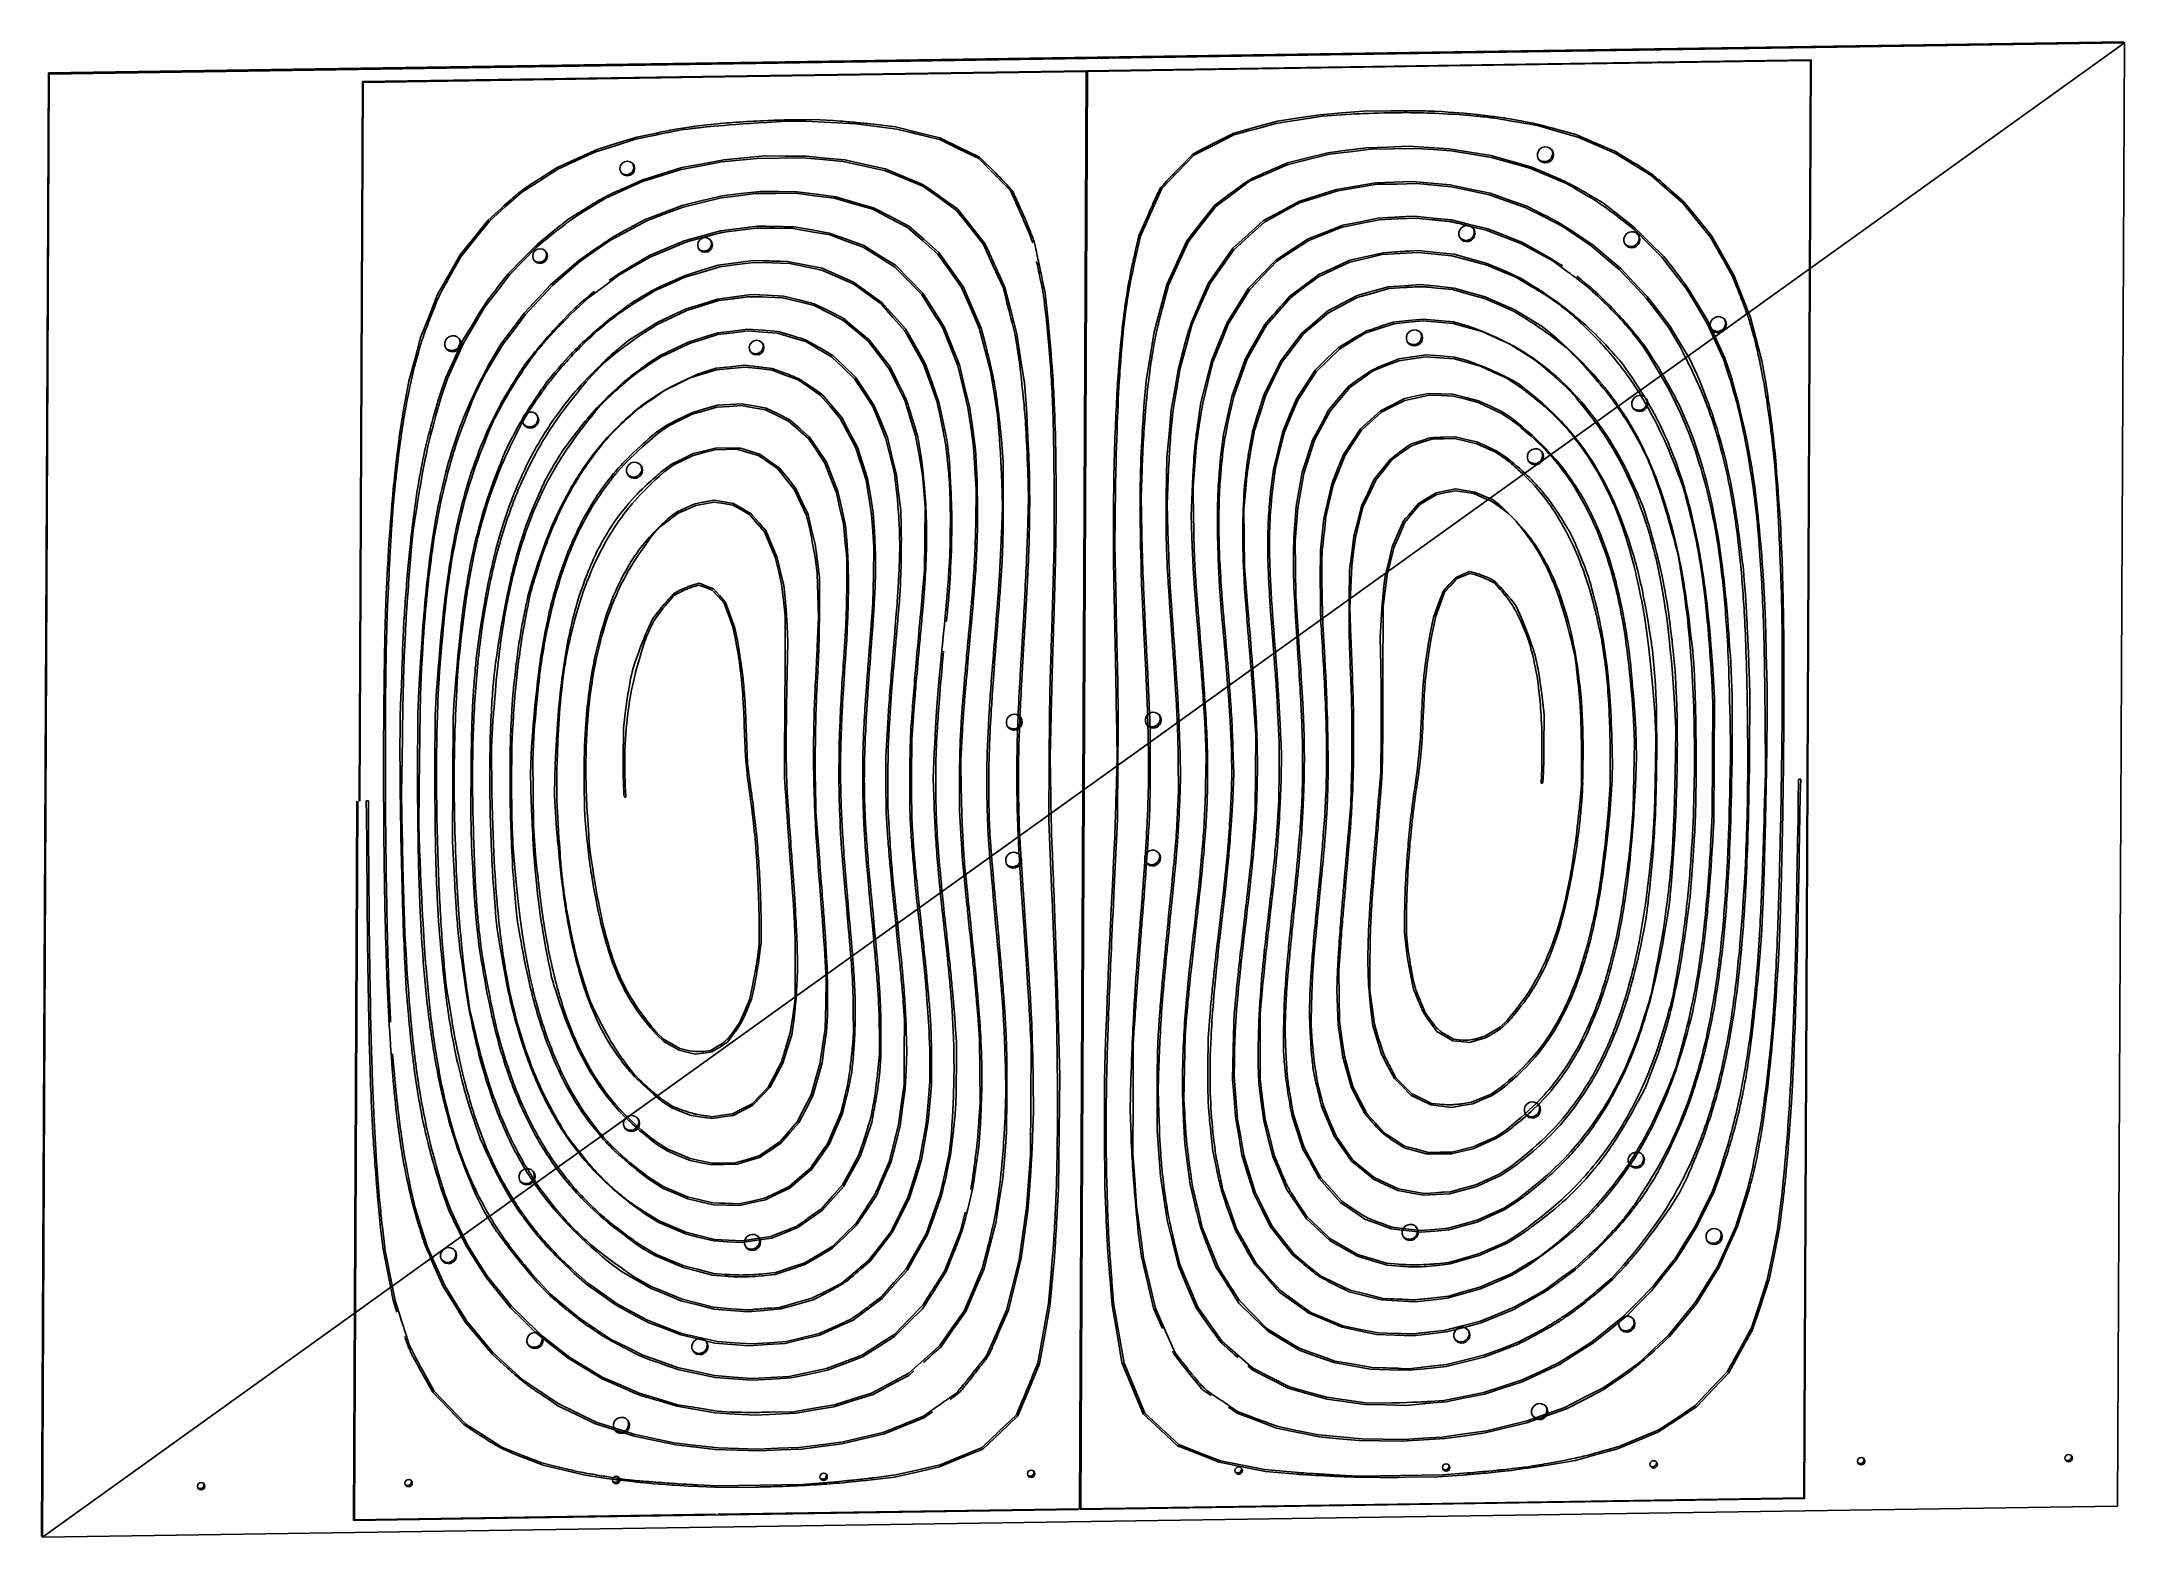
# Model space of a CAD drawing. Header units: millimetres. Extents: x -1640 to 0, y -1584 to 0.
# Drawn here: x -1640 to -797, y -1584 to -979 of the extents above.
import ezdxf

# ---------------------------------------------------------------- set-up
doc = ezdxf.new("R2010")
doc.units = ezdxf.units.MM
doc.header["$PDSIZE"] = -1

msp = doc.modelspace()

# ---------------------------------------------------------------- linework, layer by layer
at = {"color": 7, "linetype": 'Continuous'}
for p, q in [((-1639.34, -1584.03), (-797.39, -979.77)), ((-1510, -995.43), (-1217.02, -991.02)), ((-1363.51, -993.51), (-1509.7, -995.72)), ((-1217.31, -991.31), (-1363.51, -993.51)), ((-1218.66, -1281.91), (-1217.31, -991.31)), ((-1216.72, -991.31), (-1218.07, -1281.9)), ((-1217.02, -991.02), (-924.04, -986.61)), ((-1070.53, -989.1), (-1216.72, -991.31)), ((-924.33, -986.9), (-1070.53, -989.1)), ((-925.68, -1277.5), (-924.33, -986.9)), ((-924.04, -986.61), (-925.39, -1277.49)), ((-1511.34, -1286.31), (-1510, -995.43)), ((-1509.7, -995.72), (-1511.05, -1286.31)), ((-1139.92, -1011.43), (-1131.27, -1010.11)), ((-1131.27, -1010.11), (-1122.62, -1008.8)), ((-1121.74, -1009.4), (-1131.11, -1010.85)), ((-1122.62, -1008.8), (-1113.84, -1008.08)), ((-1112.22, -1008.66), (-1121.74, -1009.4)), ((-1113.84, -1008.08), (-1105.05, -1007.37)), ((-1105.05, -1007.37), (-1094.06, -1007.24)), ((-1076.35, -1007.39), (-1076.35, -1007.39)), ((-1399.51, -1018.73), (-1407.73, -1021.33)), ((-1407.03, -1020.36), (-1399.01, -1017.89)), ((-1391.45, -1017.02), (-1399.51, -1018.73)), ((-1399.01, -1017.89), (-1392.95, -1016.63)), ((-1330.63, -1011.36), (-1338.37, -1011.47)), ((-1338.25, -1010.92), (-1327.41, -1010.78)), ((-1320.53, -1011.91), (-1330.63, -1011.36)), ((-1327.41, -1010.78), (-1319.65, -1011.2)), ((-1310.42, -1012.46), (-1320.53, -1011.91)), ((-1302.1, -1013.53), (-1310.42, -1012.46)), ((-1303.1, -1012.68), (-1294.32, -1013.75)), ((-1293.78, -1014.61), (-1302.1, -1013.53)), ((-1294.32, -1013.75), (-1285.39, -1015.96)), ((-1288.78, -1015.85), (-1293.78, -1014.61)), ((-1285.39, -1015.96), (-1276.47, -1018.18)), ((-1276.47, -1018.88), (-1280.13, -1017.98)), ((-1276.47, -1018.18), (-1268.43, -1022.06)), ((-1268.57, -1022.7), (-1276.47, -1018.88)), ((-1165.88, -1020.51), (-1157.81, -1016.39)), ((-1157.52, -1016.98), (-1165.6, -1021.09)), ((-1157.81, -1016.39), (-1148.86, -1013.91)), ((-1154.88, -1016.27), (-1157.52, -1016.98)), ((-1148.86, -1013.91), (-1139.92, -1011.43)), ((-1140.49, -1012.31), (-1146.36, -1013.94)), ((-1131.11, -1010.85), (-1140.49, -1012.31)), ((-1034.75, -1013.24), (-1043.39, -1011.67)), ((-1026.56, -1015.59), (-1034.75, -1013.24)), ((-1027.18, -1014.66), (-1019.24, -1016.87)), ((-1018.37, -1017.94), (-1026.56, -1015.59)), ((-1019.24, -1016.87), (-1011.2, -1020.29)), ((-1010.89, -1021.16), (-1018.37, -1017.94)), ((-1431.2, -1030.16), (-1423.13, -1026.49)), ((-1423.43, -1027.37), (-1430.91, -1030.81)), ((-1415.94, -1023.93), (-1423.43, -1027.37)), ((-1423.13, -1026.49), (-1415.06, -1022.82)), ((-1407.73, -1021.33), (-1415.94, -1023.93)), ((-1415.06, -1022.82), (-1407.03, -1020.36)), ((-1372.31, -1028.61), (-1363.81, -1027.01)), ((-1357.51, -1027.16), (-1364.69, -1027.86)), ((-1363.81, -1027.01), (-1355.6, -1026.25)), ((-1350.33, -1026.47), (-1357.51, -1027.16)), ((-1355.6, -1026.25), (-1347.4, -1025.49)), ((-1341.25, -1026.34), (-1350.33, -1026.47)), ((-1347.4, -1025.49), (-1338.94, -1025.56)), ((-1332.17, -1026.21), (-1341.25, -1026.34)), ((-1338.94, -1025.56), (-1330.48, -1025.63)), ((-1323.82, -1026.97), (-1332.17, -1026.21)), ((-1330.48, -1025.63), (-1322.68, -1026.36)), ((-1315.47, -1027.74), (-1323.82, -1026.97)), ((-1322.68, -1026.36), (-1314.88, -1027.1)), ((-1314.88, -1027.1), (-1306.69, -1028.91)), ((-1260.68, -1026.51), (-1268.57, -1022.7)), ((-1268.43, -1022.06), (-1260.39, -1025.94)), ((-1254.27, -1033.02), (-1260.68, -1026.51)), ((-1260.39, -1025.94), (-1253.94, -1032.34)), ((-1180.47, -1031.23), (-1173.96, -1024.64)), ((-1173.67, -1025.2), (-1180.15, -1031.9)), ((-1173.96, -1024.64), (-1165.88, -1020.51)), ((-1165.6, -1021.09), (-1173.67, -1025.2)), ((-1127.45, -1026.93), (-1136.01, -1029.08)), ((-1135.89, -1028.28), (-1127.68, -1026.22)), ((-1127.68, -1026.22), (-1119.47, -1024.16)), ((-1118.88, -1024.78), (-1127.45, -1026.93)), ((-1119.47, -1024.16), (-1111.66, -1023.19)), ((-1110.53, -1023.76), (-1118.88, -1024.78)), ((-1111.66, -1023.19), (-1103.86, -1022.22)), ((-1102.18, -1022.75), (-1110.53, -1023.76)), ((-1103.86, -1022.22), (-1095.4, -1021.89)), ((-1093.09, -1022.6), (-1102.18, -1022.75)), ((-1095.4, -1021.89), (-1086.94, -1021.56)), ((-1084.01, -1022.46), (-1093.09, -1022.6)), ((-1086.94, -1021.56), (-1078.74, -1022.08)), ((-1076.84, -1022.94), (-1084.01, -1022.46)), ((-1078.74, -1022.08), (-1070.54, -1022.59)), ((-1069.66, -1023.41), (-1076.84, -1022.94)), ((-1070.54, -1022.59), (-1062.05, -1023.94)), ((-1061.46, -1024.76), (-1069.66, -1023.41)), ((-1062.05, -1023.94), (-1053.56, -1025.29)), ((-1053.27, -1026.11), (-1061.46, -1024.76)), ((-1053.56, -1025.29), (-1045.51, -1027.57)), ((-1045.51, -1028.29), (-1053.27, -1026.11)), ((-1045.51, -1027.57), (-1037.47, -1029.84)), ((-1011.2, -1020.29), (-1003.16, -1023.72)), ((-1003.41, -1024.39), (-1010.89, -1021.16)), ((-996.15, -1028.84), (-1003.41, -1024.39)), ((-1003.16, -1023.72), (-996, -1028.09)), ((-1438.22, -1035.48), (-1445.53, -1040.15)), ((-1438.4, -1034.75), (-1431.2, -1030.16)), ((-1430.91, -1030.81), (-1438.22, -1035.48)), ((-1404.14, -1038.46), (-1396.95, -1035.26)), ((-1396.66, -1035.88), (-1404.08, -1039.19)), ((-1396.95, -1035.26), (-1388.88, -1032.74)), ((-1388.85, -1033.45), (-1396.66, -1035.88)), ((-1388.88, -1032.74), (-1380.82, -1030.22)), ((-1381.03, -1031.03), (-1388.85, -1033.45)), ((-1372.86, -1029.44), (-1381.03, -1031.03)), ((-1380.82, -1030.22), (-1372.31, -1028.61)), ((-1364.69, -1027.86), (-1372.86, -1029.44)), ((-1306.93, -1029.63), (-1315.47, -1027.74)), ((-1298.38, -1031.52), (-1306.93, -1029.63)), ((-1306.69, -1028.91), (-1298.5, -1030.73)), ((-1298.5, -1030.73), (-1291.16, -1033.74)), ((-1290.83, -1034.62), (-1298.38, -1031.52)), ((-1283.28, -1037.72), (-1290.83, -1034.62)), ((-1247.85, -1039.52), (-1254.27, -1033.02)), ((-1180.15, -1031.9), (-1186.62, -1038.6)), ((-1151.17, -1035.73), (-1158, -1040.83)), ((-1143.59, -1032.41), (-1151.17, -1035.73)), ((-1136.01, -1029.08), (-1143.59, -1032.41)), ((-1143.26, -1031.51), (-1135.89, -1028.28)), ((-1092.79, -1036.12), (-1085.38, -1035.83)), ((-1085.38, -1035.83), (-1077.7, -1036.49)), ((-1037.76, -1030.47), (-1045.51, -1028.29)), ((-1030.37, -1033.57), (-1037.76, -1030.47)), ((-1037.47, -1029.84), (-1030.3, -1032.83)), ((-1022.98, -1036.66), (-1030.37, -1033.57)), ((-988.89, -1033.3), (-996.15, -1028.84)), ((-982.45, -1038.92), (-988.89, -1033.3)), ((-1445.53, -1040.15), (-1452.05, -1045.98)), ((-1411.5, -1042.51), (-1415.83, -1045.16)), ((-1404.08, -1039.19), (-1411.5, -1042.51)), ((-1380.59, -1045.52), (-1372.53, -1043.54)), ((-1372.62, -1044.29), (-1380.3, -1046.18)), ((-1364.94, -1042.4), (-1372.62, -1044.29)), ((-1372.53, -1043.54), (-1364.46, -1041.57)), ((-1357.96, -1041.56), (-1364.94, -1042.4)), ((-1364.46, -1041.57), (-1356.77, -1040.69)), ((-1350.98, -1040.72), (-1357.96, -1041.56)), ((-1356.77, -1040.69), (-1349.08, -1039.8)), ((-1342.93, -1040.61), (-1350.98, -1040.72)), ((-1349.08, -1039.8), (-1341.68, -1039.87)), ((-1334.87, -1040.5), (-1342.93, -1040.61)), ((-1341.68, -1039.87), (-1334.28, -1039.94)), ((-1326.96, -1041.55), (-1334.87, -1040.5)), ((-1334.28, -1039.94), (-1326.37, -1040.99)), ((-1319.06, -1042.61), (-1326.96, -1041.55)), ((-1326.37, -1040.99), (-1318.47, -1042.05)), ((-1311.31, -1044.84), (-1319.06, -1042.61)), ((-1318.47, -1042.05), (-1310.86, -1044.26)), ((-1310.86, -1044.26), (-1303.26, -1046.46)), ((-1276.5, -1042.62), (-1283.28, -1037.72)), ((-1269.71, -1047.51), (-1276.5, -1042.62)), ((-1275.85, -1042.22), (-1269.33, -1046.92)), ((-1243.57, -1049.11), (-1247.85, -1039.52)), ((-1186.62, -1038.6), (-1190.98, -1048.28)), ((-1165.2, -1045.36), (-1158.64, -1040.46)), ((-1158, -1040.83), (-1164.83, -1045.93)), ((-1138.43, -1047.76), (-1131.28, -1043.88)), ((-1131.28, -1043.88), (-1123.65, -1041.44)), ((-1123.21, -1042.01), (-1130.99, -1044.48)), ((-1123.65, -1041.44), (-1116.02, -1039)), ((-1115.44, -1039.54), (-1123.21, -1042.01)), ((-1116.02, -1039), (-1108.11, -1037.71)), ((-1107.52, -1038.25), (-1115.44, -1039.54)), ((-1108.11, -1037.71), (-1100.19, -1036.41)), ((-1099.61, -1036.96), (-1107.52, -1038.25)), ((-1100.19, -1036.41), (-1092.79, -1036.12)), ((-1091.55, -1036.83), (-1099.61, -1036.96)), ((-1083.49, -1036.69), (-1091.55, -1036.83)), ((-1076.52, -1037.32), (-1083.49, -1036.69)), ((-1077.7, -1036.49), (-1070.02, -1037.14)), ((-1069.55, -1037.95), (-1076.52, -1037.32)), ((-1070.02, -1037.14), (-1061.97, -1038.87)), ((-1061.88, -1039.61), (-1069.55, -1037.95)), ((-1061.97, -1038.87), (-1053.92, -1040.6)), ((-1054.22, -1041.27), (-1061.88, -1039.61)), ((-1046.94, -1043.79), (-1054.22, -1041.27)), ((-1053.92, -1040.6), (-1046.46, -1043.22)), ((-1039.67, -1046.32), (-1046.94, -1043.79)), ((-1046.46, -1043.22), (-1039, -1045.84)), ((-1018.68, -1039.18), (-1022.98, -1036.66)), ((-1013.24, -1041.53), (-1008.01, -1044.64)), ((-976, -1044.55), (-982.45, -1038.92)), ((-980.64, -1039.57), (-975.35, -1044.24)), ((-975.35, -1044.24), (-969.77, -1051.08)), ((-1464.82, -1058.5), (-1459.21, -1051.53)), ((-1458.56, -1051.81), (-1464.33, -1059.02)), ((-1459.21, -1051.53), (-1453.88, -1046.69)), ((-1452.05, -1045.98), (-1458.56, -1051.81)), ((-1432.9, -1056.08), (-1426.55, -1050.94)), ((-1426.55, -1050.94), (-1421.29, -1047.67)), ((-1394.9, -1051.67), (-1402.28, -1055.59)), ((-1399.67, -1053.39), (-1395.56, -1051.21)), ((-1395.56, -1051.21), (-1388.08, -1048.36)), ((-1387.6, -1048.92), (-1394.9, -1051.67)), ((-1388.08, -1048.36), (-1380.59, -1045.52)), ((-1380.3, -1046.18), (-1387.6, -1048.92)), ((-1303.55, -1047.07), (-1311.31, -1044.84)), ((-1296.54, -1050.72), (-1303.55, -1047.07)), ((-1303.26, -1046.46), (-1296.13, -1050.14)), ((-1289.52, -1054.38), (-1296.54, -1050.72)), ((-1296.13, -1050.14), (-1289, -1053.82)), ((-1264.23, -1054.41), (-1269.71, -1047.51)), ((-1269.33, -1046.92), (-1263.77, -1053.91)), ((-1196.01, -1057.75), (-1192.1, -1048.96)), ((-1190.98, -1048.28), (-1195.33, -1057.97)), ((-1176.56, -1059.81), (-1170.88, -1052.58)), ((-1170.88, -1052.58), (-1165.2, -1045.36)), ((-1164.83, -1045.93), (-1170.38, -1053)), ((-1151.76, -1057.23), (-1145.58, -1051.65)), ((-1145.16, -1052.25), (-1151.34, -1057.82)), ((-1145.58, -1051.65), (-1138.43, -1047.76)), ((-1138.07, -1048.36), (-1145.16, -1052.25)), ((-1130.99, -1044.48), (-1138.07, -1048.36)), ((-1106.27, -1052.77), (-1113.75, -1054.29)), ((-1113.45, -1053.52), (-1106.36, -1052.07)), ((-1106.36, -1052.07), (-1099.27, -1050.62)), ((-1098.79, -1051.26), (-1106.27, -1052.77)), ((-1099.27, -1050.62), (-1095.22, -1050.41)), ((-1091.32, -1050.93), (-1098.79, -1051.26)), ((-1083.85, -1050.61), (-1091.32, -1050.93)), ((-1087.8, -1050.01), (-1084.43, -1049.83)), ((-1084.43, -1049.83), (-1076.96, -1050.6)), ((-1077.26, -1051.28), (-1083.85, -1050.61)), ((-1076.96, -1050.6), (-1069.5, -1051.37)), ((-1069.5, -1051.37), (-1062.18, -1053.16)), ((-1032.32, -1050.02), (-1039.67, -1046.32)), ((-1039, -1045.84), (-1034.91, -1047.9)), ((-1024.98, -1053.72), (-1032.32, -1050.02)), ((-1008.01, -1044.64), (-1001.7, -1049.59)), ((-1001.7, -1049.59), (-995.39, -1054.55)), ((-995.11, -1055.64), (-1001.67, -1050.49)), ((-970.29, -1051.59), (-976, -1044.55)), ((-964.59, -1058.63), (-970.29, -1051.59)), ((-969.77, -1051.08), (-964.2, -1057.92)), ((-1470.43, -1065.47), (-1464.82, -1058.5)), ((-1464.33, -1059.02), (-1470.11, -1066.24)), ((-1445.19, -1067.23), (-1439.26, -1061.23)), ((-1432.94, -1056.99), (-1439.56, -1062.33)), ((-1439.26, -1061.23), (-1432.9, -1056.08)), ((-1409.66, -1059.51), (-1415.69, -1063.75)), ((-1402.28, -1055.59), (-1409.66, -1059.51)), ((-1386.83, -1062.81), (-1379.78, -1059.85)), ((-1379.2, -1060.37), (-1386.24, -1063.3)), ((-1379.78, -1059.85), (-1372.45, -1057.83)), ((-1372.3, -1058.47), (-1379.2, -1060.37)), ((-1372.45, -1057.83), (-1365.11, -1055.82)), ((-1365.11, -1055.82), (-1357.64, -1054.83)), ((-1357.64, -1054.83), (-1350.16, -1053.83)), ((-1350.75, -1054.63), (-1357.35, -1055.49)), ((-1343.28, -1054.73), (-1350.75, -1054.63)), ((-1350.16, -1053.83), (-1346.8, -1053.91)), ((-1335.81, -1054.83), (-1343.28, -1054.73)), ((-1339.38, -1054.08), (-1335.33, -1054.17)), ((-1328.35, -1056.12), (-1335.81, -1054.83)), ((-1335.33, -1054.17), (-1328.25, -1055.41)), ((-1320.88, -1057.41), (-1328.35, -1056.12)), ((-1328.25, -1055.41), (-1321.17, -1056.65)), ((-1321.17, -1056.65), (-1314.2, -1059.16)), ((-1314.16, -1059.89), (-1320.88, -1057.41)), ((-1314.2, -1059.16), (-1307.23, -1061.67)), ((-1307.43, -1062.37), (-1314.16, -1059.89)), ((-1283.36, -1059.78), (-1289.52, -1054.38)), ((-1289, -1053.82), (-1282.89, -1059.2)), ((-1277.19, -1065.19), (-1283.36, -1059.78)), ((-1282.89, -1059.2), (-1276.78, -1064.59)), ((-1258.74, -1061.31), (-1264.23, -1054.41)), ((-1263.77, -1053.91), (-1258.21, -1060.9)), ((-1258.21, -1060.9), (-1256.52, -1064.57)), ((-1197.17, -1063), (-1196.01, -1057.75)), ((-1195.33, -1057.97), (-1197.01, -1065.58)), ((-1180.6, -1068.66), (-1176.56, -1059.81)), ((-1175.93, -1060.06), (-1179.94, -1068.87)), ((-1170.38, -1053), (-1175.93, -1060.06)), ((-1157.94, -1062.81), (-1151.76, -1057.23)), ((-1151.34, -1057.82), (-1157.52, -1063.39)), ((-1134.05, -1063.28), (-1127.5, -1058.99)), ((-1127.25, -1059.66), (-1133.72, -1063.87)), ((-1127.5, -1058.99), (-1120.48, -1056.25)), ((-1120.5, -1056.98), (-1127.25, -1059.66)), ((-1113.75, -1054.29), (-1120.5, -1056.98)), ((-1120.48, -1056.25), (-1113.45, -1053.52)), ((-1055.46, -1055.5), (-1062.33, -1053.81)), ((-1062.18, -1053.16), (-1054.87, -1054.96)), ((-1048.44, -1058.22), (-1055.46, -1055.5)), ((-1054.87, -1054.96), (-1047.85, -1057.7)), ((-1041.42, -1060.93), (-1048.44, -1058.22)), ((-1047.85, -1057.7), (-1040.83, -1060.45)), ((-1034.99, -1064.45), (-1041.42, -1060.93)), ((-1040.83, -1060.45), (-1034.26, -1064.1)), ((-1018.99, -1057.78), (-1024.98, -1053.72)), ((-1013.01, -1061.83), (-1018.99, -1057.78)), ((-1018.79, -1057.14), (-1012.31, -1061.49)), ((-995.39, -1054.55), (-989.52, -1060.37)), ((-989.78, -1061.02), (-995.11, -1055.64)), ((-984.45, -1066.4), (-989.78, -1061.02)), ((-989.52, -1060.37), (-983.64, -1066.18)), ((-960.45, -1065.95), (-964.59, -1058.63)), ((-964.2, -1057.92), (-959.73, -1065.82)), ((-1474.99, -1073.52), (-1470.43, -1065.47)), ((-1470.11, -1066.24), (-1474.31, -1073.69)), ((-1451.12, -1073.22), (-1445.19, -1067.23)), ((-1444.94, -1067.88), (-1450.32, -1073.42)), ((-1439.56, -1062.33), (-1444.94, -1067.88)), ((-1428.11, -1072.6), (-1422.45, -1067.71)), ((-1421.71, -1067.98), (-1427.42, -1072.94)), ((-1422.45, -1067.71), (-1415.91, -1063.14)), ((-1415.69, -1063.75), (-1421.71, -1067.98)), ((-1400.48, -1069.61), (-1393.87, -1065.76)), ((-1393.29, -1066.24), (-1399.75, -1069.94)), ((-1393.87, -1065.76), (-1386.83, -1062.81)), ((-1386.24, -1063.3), (-1393.29, -1066.24)), ((-1372.74, -1071.72), (-1366.06, -1069.69)), ((-1366.06, -1069.69), (-1359.02, -1068.74)), ((-1358.55, -1069.42), (-1365.4, -1070.31)), ((-1359.02, -1068.74), (-1351.99, -1067.79)), ((-1351.7, -1068.53), (-1358.55, -1069.42)), ((-1351.99, -1067.79), (-1348.03, -1067.88)), ((-1344.37, -1068.75), (-1351.7, -1068.53)), ((-1337.05, -1068.97), (-1344.37, -1068.75)), ((-1341, -1068.09), (-1337.93, -1068.21)), ((-1337.93, -1068.21), (-1331.01, -1069.56)), ((-1330.61, -1070.33), (-1337.05, -1068.97)), ((-1331.01, -1069.56), (-1324.08, -1070.91)), ((-1301.01, -1066.38), (-1307.43, -1062.37)), ((-1307.23, -1061.67), (-1300.79, -1065.68)), ((-1294.58, -1070.39), (-1301.01, -1066.38)), ((-1300.79, -1065.68), (-1294.36, -1069.7)), ((-1294.36, -1069.7), (-1288.83, -1075.31)), ((-1272.45, -1071.9), (-1277.19, -1065.19)), ((-1276.78, -1064.59), (-1271.82, -1071.58)), ((-1254.82, -1070), (-1258.74, -1061.31)), ((-1184.65, -1077.5), (-1180.6, -1068.66)), ((-1179.94, -1068.87), (-1183.94, -1077.68)), ((-1162.95, -1069.94), (-1157.94, -1062.81)), ((-1157.52, -1063.39), (-1162.32, -1070.24)), ((-1146.08, -1073.26), (-1140.6, -1067.57)), ((-1140.2, -1068.07), (-1145.64, -1073.77)), ((-1140.6, -1067.57), (-1134.05, -1063.28)), ((-1133.72, -1063.87), (-1140.2, -1068.07)), ((-1110.59, -1068.46), (-1117.1, -1071.46)), ((-1116.9, -1070.57), (-1110.59, -1067.67)), ((-1110.59, -1067.67), (-1103.84, -1066.14)), ((-1104.14, -1066.92), (-1110.59, -1068.46)), ((-1097.69, -1065.37), (-1104.14, -1066.92)), ((-1103.84, -1066.14), (-1097.1, -1064.61)), ((-1090.36, -1064.93), (-1097.69, -1065.37)), ((-1097.1, -1064.61), (-1093.73, -1064.38)), ((-1083.04, -1064.48), (-1090.36, -1064.93)), ((-1086.69, -1063.94), (-1083.03, -1063.72)), ((-1076.19, -1065.17), (-1083.04, -1064.48)), ((-1083.03, -1063.72), (-1075.71, -1064.49)), ((-1069.35, -1065.86), (-1076.19, -1065.17)), ((-1075.71, -1064.49), (-1068.39, -1065.26)), ((-1062.29, -1067.76), (-1069.35, -1065.86)), ((-1068.39, -1065.26), (-1061.91, -1067.06)), ((-1055.23, -1069.66), (-1062.29, -1067.76)), ((-1061.91, -1067.06), (-1055.44, -1068.85)), ((-1055.44, -1068.85), (-1049.34, -1071.39)), ((-1049.38, -1072.11), (-1055.23, -1069.66)), ((-1028.56, -1067.96), (-1034.99, -1064.45)), ((-1022.14, -1072.61), (-1028.56, -1067.96)), ((-1007.34, -1066.62), (-1013.01, -1061.83)), ((-1012.31, -1061.49), (-1006.67, -1066.24)), ((-1001.68, -1071.4), (-1007.34, -1066.62)), ((-1006.67, -1066.24), (-1001.04, -1070.99)), ((-979.43, -1072.82), (-984.45, -1066.4)), ((-983.64, -1066.18), (-980.06, -1070.78)), ((-959.73, -1065.82), (-955.26, -1073.72)), ((-1479.55, -1081.56), (-1474.99, -1073.52)), ((-1450.32, -1073.42), (-1455.39, -1079.99)), ((-1454.74, -1077.93), (-1451.12, -1073.22)), ((-1439.15, -1083.31), (-1433.77, -1077.5)), ((-1433.13, -1077.9), (-1438.63, -1083.8)), ((-1433.77, -1077.5), (-1428.11, -1072.6)), ((-1427.42, -1072.94), (-1433.13, -1077.9)), ((-1406.21, -1073.64), (-1412.38, -1078.26)), ((-1399.75, -1069.94), (-1406.21, -1073.64)), ((-1385.43, -1077.17), (-1391.3, -1079.79)), ((-1385.5, -1076.47), (-1379.42, -1073.76)), ((-1379.56, -1074.55), (-1385.43, -1077.17)), ((-1372.48, -1072.43), (-1379.56, -1074.55)), ((-1379.42, -1073.76), (-1372.74, -1071.72)), ((-1365.4, -1070.31), (-1372.48, -1072.43)), ((-1324.17, -1071.68), (-1330.61, -1070.33)), ((-1317.7, -1074.48), (-1324.17, -1071.68)), ((-1324.08, -1070.91), (-1317.7, -1073.69)), ((-1317.7, -1073.69), (-1311.31, -1076.47)), ((-1311.22, -1077.27), (-1317.7, -1074.48)), ((-1311.31, -1076.47), (-1305.53, -1080.64)), ((-1309.37, -1078.68), (-1311.22, -1077.27)), ((-1289.2, -1075.89), (-1294.58, -1070.39)), ((-1283.82, -1081.38), (-1289.2, -1075.89)), ((-1288.83, -1075.31), (-1283.3, -1080.92)), ((-1267.7, -1078.61), (-1272.45, -1071.9)), ((-1271.82, -1071.58), (-1266.87, -1078.56)), ((-1250.89, -1078.7), (-1254.82, -1070)), ((-1252.49, -1073.43), (-1250.15, -1078.62)), ((-1234.87, -1075.97), (-1233.87, -1080.8)), ((-1187.18, -1087.07), (-1184.65, -1077.5)), ((-1183.94, -1077.68), (-1186.52, -1087.44)), ((-1171.61, -1085.43), (-1167.96, -1077.08)), ((-1167.13, -1077.09), (-1170.82, -1085.44)), ((-1167.96, -1077.08), (-1162.95, -1069.94)), ((-1162.32, -1070.24), (-1167.13, -1077.09)), ((-1151.56, -1078.95), (-1146.08, -1073.26)), ((-1145.64, -1073.77), (-1151.08, -1079.47)), ((-1134.9, -1082.13), (-1129.06, -1077.81)), ((-1129.06, -1077.81), (-1123.21, -1073.48)), ((-1123.6, -1074.45), (-1125.47, -1075.92)), ((-1117.1, -1071.46), (-1123.6, -1074.45)), ((-1123.21, -1073.48), (-1116.9, -1070.57)), ((-1095.18, -1078.45), (-1088.62, -1077.96)), ((-1088.62, -1077.96), (-1082.06, -1077.48)), ((-1082.06, -1077.48), (-1075.25, -1078.19)), ((-1043.53, -1074.55), (-1049.38, -1072.11)), ((-1036.96, -1078.37), (-1043.53, -1074.55)), ((-996.13, -1077.24), (-1001.68, -1071.4)), ((-1001.04, -1070.99), (-995.7, -1076.64)), ((-990.59, -1083.08), (-996.13, -1077.24)), ((-995.7, -1076.64), (-990.36, -1082.28)), ((-974.42, -1079.24), (-979.43, -1072.82)), ((-955.26, -1073.72), (-951.9, -1082.27)), ((-1483.01, -1090.26), (-1479.55, -1081.56)), ((-1460.47, -1086.56), (-1464.79, -1093.84)), ((-1455.39, -1079.99), (-1460.47, -1086.56)), ((-1444.54, -1089.12), (-1439.15, -1083.31)), ((-1438.63, -1083.8), (-1444.14, -1089.71)), ((-1418.56, -1082.87), (-1423.89, -1087.83)), ((-1412.38, -1078.26), (-1418.56, -1082.87)), ((-1391.3, -1079.79), (-1397.91, -1083.8)), ((-1379.03, -1087.32), (-1372.72, -1085.36)), ((-1372.29, -1085.97), (-1378.74, -1087.94)), ((-1372.72, -1085.36), (-1366.41, -1083.39)), ((-1365.83, -1084), (-1372.29, -1085.97)), ((-1366.41, -1083.39), (-1359.61, -1082.47)), ((-1360.99, -1083.36), (-1365.83, -1084)), ((-1359.61, -1082.47), (-1352.8, -1081.55)), ((-1352.8, -1081.55), (-1346.24, -1081.84)), ((-1340.05, -1082.81), (-1346.44, -1082.55)), ((-1346.24, -1081.84), (-1339.68, -1082.13)), ((-1333.69, -1084.4), (-1340.05, -1082.81)), ((-1339.68, -1082.13), (-1333.48, -1083.69)), ((-1327.33, -1085.99), (-1333.69, -1084.4)), ((-1333.48, -1083.69), (-1327.29, -1085.24)), ((-1321.51, -1088.91), (-1327.33, -1085.99)), ((-1327.29, -1085.24), (-1321.38, -1088.17)), ((-1305.53, -1080.64), (-1299.75, -1084.82)), ((-1300.2, -1085.29), (-1303.86, -1082.69)), ((-1295.41, -1090.76), (-1300.2, -1085.29)), ((-1299.75, -1084.82), (-1295.03, -1090.11)), ((-1279.61, -1088.05), (-1283.82, -1081.38)), ((-1283.3, -1080.92), (-1278.99, -1087.74)), ((-1264.09, -1086.84), (-1267.7, -1078.61)), ((-1266.87, -1078.56), (-1263.3, -1086.82)), ((-1249.67, -1083.45), (-1250.89, -1078.7)), ((-1250.15, -1078.62), (-1247.73, -1088.04)), ((-1233.87, -1080.8), (-1232.59, -1092.23)), ((-1170.82, -1085.44), (-1174.5, -1093.78)), ((-1160.3, -1092.84), (-1155.93, -1085.9)), ((-1155.41, -1086.37), (-1159.73, -1093.27)), ((-1155.93, -1085.9), (-1151.56, -1078.95)), ((-1151.08, -1079.47), (-1155.41, -1086.37)), ((-1134.68, -1082.8), (-1139.51, -1088.38)), ((-1137.63, -1085.23), (-1134.9, -1082.13)), ((-1131.01, -1080.09), (-1134.68, -1082.8)), ((-1119.47, -1088.15), (-1113.54, -1085.04)), ((-1113.45, -1085.8), (-1119.27, -1088.88)), ((-1113.54, -1085.04), (-1107.6, -1081.94)), ((-1107.63, -1082.71), (-1113.45, -1085.8)), ((-1101.22, -1080.91), (-1107.63, -1082.71)), ((-1107.6, -1081.94), (-1101.39, -1080.19)), ((-1101.39, -1080.19), (-1095.18, -1078.45)), ((-1094.82, -1079.11), (-1101.22, -1080.91)), ((-1088.42, -1078.66), (-1094.82, -1079.11)), ((-1075.25, -1078.19), (-1068.45, -1078.91)), ((-1069.04, -1079.53), (-1073.88, -1079.04)), ((-1062.61, -1081.31), (-1069.04, -1079.53)), ((-1068.45, -1078.91), (-1062.16, -1080.68)), ((-1056.17, -1083.08), (-1062.61, -1081.31)), ((-1062.16, -1080.68), (-1055.87, -1082.46)), ((-1050.18, -1085.74), (-1056.17, -1083.08)), ((-1055.87, -1082.46), (-1049.88, -1085.11)), ((-1044.18, -1088.39), (-1050.18, -1085.74)), ((-1049.88, -1085.11), (-1043.89, -1087.77)), ((-986.11, -1089.02), (-990.59, -1083.08)), ((-990.36, -1082.28), (-985.71, -1088.39)), ((-970.16, -1086.39), (-974.42, -1079.24)), ((-965.91, -1093.55), (-970.16, -1086.39)), ((-969.97, -1085.32), (-965.72, -1092.38)), ((-951.9, -1082.27), (-948.54, -1090.83)), ((-1486.46, -1098.95), (-1483.01, -1090.26)), ((-1469.29, -1099.96), (-1464.97, -1092.77)), ((-1464.79, -1093.84), (-1469.12, -1101.12)), ((-1449.24, -1095.35), (-1444.54, -1089.12)), ((-1444.14, -1089.71), (-1448.66, -1095.74)), ((-1396.62, -1096.51), (-1391.07, -1093)), ((-1390.78, -1093.6), (-1396.07, -1096.98)), ((-1391.07, -1093), (-1385.05, -1090.16)), ((-1384.76, -1090.77), (-1390.78, -1093.6)), ((-1385.05, -1090.16), (-1379.03, -1087.32)), ((-1378.74, -1087.94), (-1384.76, -1090.77)), ((-1315.68, -1091.83), (-1321.51, -1088.91)), ((-1321.38, -1088.17), (-1315.47, -1091.1)), ((-1310.54, -1096.1), (-1315.68, -1091.83)), ((-1315.47, -1091.1), (-1310.24, -1095.46)), ((-1290.62, -1096.23), (-1295.41, -1090.76)), ((-1295.03, -1090.11), (-1290.3, -1095.41)), ((-1275.4, -1094.72), (-1279.61, -1088.05)), ((-1278.99, -1087.74), (-1274.68, -1094.56)), ((-1272.28, -1102.51), (-1275.4, -1094.72)), ((-1274.68, -1094.56), (-1271.6, -1102.26)), ((-1260.48, -1095.08), (-1264.09, -1086.84)), ((-1263.3, -1086.82), (-1259.72, -1095.08)), ((-1247.73, -1088.04), (-1245.3, -1097.46)), ((-1245.95, -1097.77), (-1247.2, -1092.99)), ((-1189.71, -1096.63), (-1187.18, -1087.07)), ((-1174.5, -1093.78), (-1176.85, -1102.54)), ((-1163.46, -1100.63), (-1160.3, -1092.84)), ((-1159.73, -1093.27), (-1162.86, -1101.02)), ((-1148.88, -1100.53), (-1144.99, -1093.63)), ((-1144.35, -1093.97), (-1148.23, -1100.83)), ((-1144.99, -1093.63), (-1142.68, -1090.97)), ((-1139.51, -1088.38), (-1144.35, -1093.97)), ((-1130.02, -1097.18), (-1124.74, -1092.67)), ((-1124.33, -1093.17), (-1129.38, -1097.46)), ((-1124.74, -1092.67), (-1119.47, -1088.15)), ((-1119.27, -1088.88), (-1124.33, -1093.17)), ((-1092.84, -1093.34), (-1098.61, -1095.25)), ((-1097.82, -1094.24), (-1093.13, -1092.67)), ((-1093.13, -1092.67), (-1086.97, -1092.05)), ((-1086.92, -1092.75), (-1092.84, -1093.34)), ((-1086.97, -1092.05), (-1080.82, -1091.43)), ((-1081, -1092.15), (-1086.92, -1092.75)), ((-1074.91, -1092.7), (-1081, -1092.15)), ((-1080.82, -1091.43), (-1074.79, -1092)), ((-1068.82, -1093.25), (-1074.91, -1092.7)), ((-1074.79, -1092), (-1068.76, -1092.57)), ((-1062.98, -1094.89), (-1068.82, -1093.25)), ((-1068.76, -1092.57), (-1063.08, -1094.14)), ((-1057.15, -1096.53), (-1062.98, -1094.89)), ((-1038.93, -1091.6), (-1044.18, -1088.39)), ((-1043.89, -1087.77), (-1038.37, -1091.12)), ((-1038.37, -1091.12), (-1032.85, -1094.46)), ((-1032.85, -1094.46), (-1027.13, -1098.98)), ((-981.63, -1094.95), (-986.11, -1089.02)), ((-985.71, -1088.39), (-981.05, -1094.51)), ((-977.83, -1101.27), (-981.63, -1094.95)), ((-981.05, -1094.51), (-977.18, -1100.97)), ((-962.72, -1100.63), (-965.91, -1093.55)), ((-965.72, -1092.38), (-962.32, -1099.8)), ((-948.54, -1090.83), (-946.25, -1099.59)), ((-1488.83, -1107.77), (-1486.46, -1098.95)), ((-1472.75, -1107.48), (-1469.29, -1099.96)), ((-1469.12, -1101.12), (-1472.36, -1108.3)), ((-1457.88, -1108.15), (-1453.95, -1101.59)), ((-1453.18, -1101.76), (-1457.11, -1108.26)), ((-1453.95, -1101.59), (-1449.24, -1095.35)), ((-1448.66, -1095.74), (-1453.18, -1101.76)), ((-1407.93, -1104.71), (-1402.17, -1100.02)), ((-1402.17, -1100.02), (-1396.62, -1096.51)), ((-1383.85, -1103.43), (-1378.21, -1100.75)), ((-1377.73, -1101.31), (-1383.4, -1103.99)), ((-1378.21, -1100.75), (-1372.23, -1098.9)), ((-1371.96, -1099.52), (-1377.73, -1101.31)), ((-1372.23, -1098.9), (-1366.25, -1097.05)), ((-1366.19, -1097.73), (-1371.96, -1099.52)), ((-1366.25, -1097.05), (-1360.21, -1096.3)), ((-1360.09, -1097), (-1366.19, -1097.73)), ((-1360.21, -1096.3), (-1354.17, -1095.54)), ((-1354, -1096.26), (-1360.09, -1097)), ((-1354.17, -1095.54), (-1348.02, -1095.98)), ((-1348.08, -1096.68), (-1354, -1096.26)), ((-1342.16, -1097.1), (-1348.08, -1096.68)), ((-1348.02, -1095.98), (-1341.87, -1096.41)), ((-1336.41, -1098.83), (-1342.16, -1097.1)), ((-1341.87, -1096.41), (-1337.18, -1097.84)), ((-1330.66, -1100.56), (-1336.41, -1098.83)), ((-1325.45, -1103.62), (-1330.66, -1100.56)), ((-1325.15, -1102.97), (-1319.69, -1106.14)), ((-1305.4, -1100.37), (-1310.54, -1096.1)), ((-1310.24, -1095.46), (-1305.01, -1099.82)), ((-1301.14, -1105.98), (-1305.4, -1100.37)), ((-1305.01, -1099.82), (-1300.79, -1105.28)), ((-1286.81, -1102.95), (-1290.62, -1096.23)), ((-1290.3, -1095.41), (-1286.32, -1102.39)), ((-1283.01, -1109.68), (-1286.81, -1102.95)), ((-1286.32, -1102.39), (-1282.35, -1109.37)), ((-1269.15, -1110.31), (-1272.28, -1102.51)), ((-1271.6, -1102.26), (-1268.52, -1109.95)), ((-1258.22, -1103.77), (-1260.48, -1095.08)), ((-1259.72, -1095.08), (-1258.4, -1100.14)), ((-1244.51, -1107.2), (-1245.95, -1097.77)), ((-1245.3, -1097.46), (-1243.78, -1107.33)), ((-1191.33, -1106.54), (-1189.71, -1096.63)), ((-1176.85, -1102.54), (-1179.21, -1111.3)), ((-1166.61, -1108.41), (-1163.46, -1100.63)), ((-1162.86, -1101.02), (-1165.99, -1108.78)), ((-1152.77, -1107.44), (-1148.88, -1100.53)), ((-1148.23, -1100.83), (-1152.1, -1107.7)), ((-1138.55, -1108.36), (-1134.29, -1102.77)), ((-1133.81, -1103.31), (-1138.24, -1109.15)), ((-1134.29, -1102.77), (-1130.02, -1097.18)), ((-1129.38, -1097.46), (-1133.81, -1103.31)), ((-1120, -1107.56), (-1115.34, -1103.03)), ((-1115.34, -1103.03), (-1109.88, -1099.71)), ((-1109.62, -1100.38), (-1114.86, -1103.6)), ((-1104.39, -1097.16), (-1109.62, -1100.38)), ((-1098.61, -1095.25), (-1104.39, -1097.16)), ((-1051.58, -1099.02), (-1057.15, -1096.53)), ((-1046, -1101.51), (-1051.58, -1099.02)), ((-1042.21, -1103.92), (-1046, -1101.51)), ((-1023.16, -1102.94), (-1028.41, -1098.88)), ((-1017.9, -1108.19), (-1023.16, -1102.94)), ((-977.18, -1100.97), (-973.3, -1107.43)), ((-959.53, -1107.71), (-962.72, -1100.63)), ((-962.32, -1099.8), (-958.93, -1107.21)), ((-946.25, -1099.59), (-943.96, -1108.34)), ((-1491.19, -1116.58), (-1488.83, -1107.77)), ((-1476.22, -1115), (-1472.75, -1107.48)), ((-1472.36, -1108.3), (-1475.61, -1115.47)), ((-1457.11, -1108.26), (-1461.04, -1114.76)), ((-1411.94, -1108.8), (-1417.25, -1114.21)), ((-1406.65, -1104.58), (-1411.94, -1108.8)), ((-1394.57, -1109.47), (-1389.48, -1106.12)), ((-1389.08, -1106.67), (-1392.9, -1109.19)), ((-1389.48, -1106.12), (-1383.85, -1103.43)), ((-1383.4, -1103.99), (-1389.08, -1106.67)), ((-1372.02, -1112.86), (-1366.84, -1111.29)), ((-1366.84, -1111.29), (-1361.12, -1110.69)), ((-1360.95, -1111.41), (-1366.79, -1111.98)), ((-1361.12, -1110.69), (-1355.4, -1110.09)), ((-1355.12, -1110.84), (-1360.95, -1111.41)), ((-1355.4, -1110.09), (-1349.84, -1110.74)), ((-1349.7, -1111.48), (-1355.12, -1110.84)), ((-1349.84, -1110.74), (-1344.28, -1111.38)), ((-1344.28, -1112.12), (-1349.7, -1111.48)), ((-1344.28, -1111.38), (-1339.05, -1113.28)), ((-1320.23, -1106.68), (-1325.45, -1103.62)), ((-1315.57, -1111.13), (-1320.23, -1106.68)), ((-1319.69, -1106.14), (-1315.1, -1110.52)), ((-1310.9, -1115.58), (-1315.57, -1111.13)), ((-1315.1, -1110.52), (-1310.5, -1114.9)), ((-1296.87, -1111.6), (-1301.14, -1105.98)), ((-1300.79, -1105.28), (-1296.57, -1110.74)), ((-1293.69, -1118.11), (-1296.87, -1111.6)), ((-1296.57, -1110.74), (-1293.24, -1117.38)), ((-1280.33, -1117.13), (-1283.01, -1109.68)), ((-1282.35, -1109.37), (-1279.58, -1117.18)), ((-1267.12, -1118.72), (-1269.15, -1110.31)), ((-1268.52, -1109.95), (-1266.4, -1118.69)), ((-1255.95, -1112.46), (-1258.22, -1103.77)), ((-1243.78, -1107.33), (-1242.26, -1117.2)), ((-1192.94, -1116.45), (-1191.33, -1106.54)), ((-1179.21, -1111.3), (-1180.7, -1120.2)), ((-1180.07, -1111.9), (-1178.41, -1105.62)), ((-1168.72, -1116.78), (-1166.61, -1108.41)), ((-1165.99, -1108.78), (-1168.06, -1117.1)), ((-1155.49, -1114.89), (-1152.77, -1107.44)), ((-1152.1, -1107.7), (-1154.85, -1115.23)), ((-1141.94, -1115.1), (-1138.55, -1108.36)), ((-1138.24, -1109.15), (-1141.5, -1115.78)), ((-1124.66, -1112.09), (-1120, -1107.56)), ((-1119.57, -1108.19), (-1124.27, -1112.77)), ((-1114.86, -1103.6), (-1119.57, -1108.19)), ((-1096.14, -1110.4), (-1101.42, -1112.5)), ((-1090.86, -1108.3), (-1096.14, -1110.4)), ((-1096.1, -1109.63), (-1090.85, -1107.57)), ((-1085.43, -1107.5), (-1090.86, -1108.3)), ((-1090.85, -1107.57), (-1085.28, -1106.76)), ((-1080.01, -1106.7), (-1085.43, -1107.5)), ((-1085.28, -1106.76), (-1079.71, -1105.95)), ((-1074.23, -1107.08), (-1080.01, -1106.7)), ((-1079.71, -1105.95), (-1074, -1106.36)), ((-1068.45, -1107.46), (-1074.23, -1107.08)), ((-1074, -1106.36), (-1068.29, -1106.78)), ((-1063.1, -1108.96), (-1068.45, -1107.46)), ((-1068.29, -1106.78), (-1063.12, -1108.2)), ((-1057.76, -1110.45), (-1063.1, -1108.96)), ((-1052.59, -1112.85), (-1057.76, -1110.45)), ((-973.3, -1107.43), (-970.2, -1114.01)), ((-957.05, -1115.23), (-959.53, -1107.71)), ((-958.93, -1107.21), (-956.46, -1114.69)), ((-943.96, -1108.34), (-942.39, -1117.05)), ((-1492.84, -1125.33), (-1491.19, -1116.58)), ((-1478.76, -1122.55), (-1476.22, -1115)), ((-1475.61, -1115.47), (-1478.16, -1123.08)), ((-1461.04, -1114.76), (-1464.28, -1121.6)), ((-1382.59, -1117.82), (-1387.79, -1120.37)), ((-1377.4, -1115.26), (-1382.59, -1117.82)), ((-1372.1, -1113.62), (-1377.4, -1115.26)), ((-1366.79, -1111.98), (-1372.1, -1113.62)), ((-1339.02, -1114.06), (-1344.28, -1112.12)), ((-1333.75, -1115.99), (-1339.02, -1114.06)), ((-1329.2, -1119.16), (-1333.75, -1115.99)), ((-1324.65, -1122.32), (-1329.2, -1119.16)), ((-1327.3, -1119.64), (-1324.06, -1121.92)), ((-1307.23, -1121.21), (-1310.9, -1115.58)), ((-1310.5, -1114.9), (-1306.78, -1120.58)), ((-1290.51, -1124.61), (-1293.69, -1118.11)), ((-1277.65, -1124.59), (-1280.33, -1117.13)), ((-1279.58, -1117.18), (-1276.81, -1124.99)), ((-1265.1, -1127.14), (-1267.12, -1118.72)), ((-1266.4, -1118.69), (-1264.28, -1127.42)), ((-1254.53, -1121.31), (-1255.95, -1112.46)), ((-1242.26, -1117.2), (-1241.53, -1125.91)), ((-1193.75, -1125.19), (-1192.94, -1116.45)), ((-1182.82, -1128.23), (-1181.44, -1120.06)), ((-1180.7, -1120.2), (-1182.2, -1129.09)), ((-1181.44, -1120.06), (-1180.07, -1111.9)), ((-1170.83, -1125.14), (-1168.72, -1116.78)), ((-1168.06, -1117.1), (-1170.13, -1125.42)), ((-1158.2, -1122.33), (-1155.49, -1114.89)), ((-1154.85, -1115.23), (-1157.6, -1122.77)), ((-1141.5, -1115.78), (-1144.75, -1122.42)), ((-1132.2, -1123.68), (-1128.43, -1117.89)), ((-1128, -1118.52), (-1131.72, -1124.26)), ((-1128.43, -1117.89), (-1124.66, -1112.09)), ((-1124.27, -1112.77), (-1128, -1118.52)), ((-1115.18, -1123.47), (-1111.17, -1118.71)), ((-1110.61, -1119.13), (-1114.62, -1123.9)), ((-1111.17, -1118.71), (-1107.91, -1116.34)), ((-1106.02, -1115.81), (-1110.61, -1119.13)), ((-1101.42, -1112.5), (-1106.02, -1115.81)), ((-1047.42, -1115.25), (-1052.59, -1112.85)), ((-1042.63, -1118.36), (-1047.42, -1115.25)), ((-1387.79, -1120.37), (-1392.58, -1123.63)), ((-1376.78, -1129.31), (-1371.55, -1127.77)), ((-1371.6, -1128.51), (-1376.59, -1129.94)), ((-1366.62, -1127.09), (-1371.6, -1128.51)), ((-1371.55, -1127.77), (-1366.32, -1126.24)), ((-1361.7, -1126.73), (-1366.62, -1127.09)), ((-1366.32, -1126.24), (-1361.48, -1125.97)), ((-1356.78, -1126.38), (-1361.7, -1126.73)), ((-1361.48, -1125.97), (-1356.65, -1125.71)), ((-1351.84, -1127.29), (-1356.78, -1126.38)), ((-1356.65, -1125.71), (-1351.67, -1126.57)), ((-1346.9, -1128.2), (-1351.84, -1127.29)), ((-1351.67, -1126.57), (-1346.7, -1127.42)), ((-1342.24, -1130.45), (-1346.9, -1128.2)), ((-1346.7, -1127.42), (-1341.88, -1129.82)), ((-1320.67, -1126.99), (-1324.65, -1122.32)), ((-1324.06, -1121.92), (-1320.07, -1126.58)), ((-1316.69, -1131.65), (-1320.67, -1126.99)), ((-1320.07, -1126.58), (-1316.08, -1131.25)), ((-1303.56, -1126.85), (-1307.23, -1121.21)), ((-1306.78, -1120.58), (-1303.07, -1126.26)), ((-1300.89, -1133.35), (-1303.56, -1126.85)), ((-1303.07, -1126.26), (-1300.35, -1132.76)), ((-1288.38, -1131.56), (-1290.51, -1124.61)), ((-1275.95, -1132.54), (-1277.65, -1124.59)), ((-1276.81, -1124.99), (-1275.12, -1132.96)), ((-1263.97, -1135.02), (-1265.1, -1127.14)), ((-1264.28, -1127.42), (-1263.14, -1135.84)), ((-1253.11, -1130.16), (-1254.53, -1121.31)), ((-1183.74, -1137.84), (-1182.82, -1128.23)), ((-1172, -1132.86), (-1170.83, -1125.14)), ((-1170.13, -1125.42), (-1171.36, -1133.58)), ((-1159.99, -1130.21), (-1158.2, -1122.33)), ((-1157.6, -1122.77), (-1159.39, -1130.81)), ((-1144.75, -1122.42), (-1146.95, -1129.43)), ((-1134.98, -1130.27), (-1132.2, -1123.68)), ((-1131.72, -1124.26), (-1134.45, -1130.84)), ((-1122.42, -1134.34), (-1119.19, -1128.22)), ((-1118.63, -1128.67), (-1121.77, -1134.55)), ((-1119.19, -1128.22), (-1115.18, -1123.47)), ((-1114.62, -1123.9), (-1118.63, -1128.67)), ((-1102.22, -1132.19), (-1098.2, -1128.59)), ((-1098.2, -1128.59), (-1093.39, -1126.06)), ((-1093.07, -1126.7), (-1097.75, -1129.09)), ((-1093.39, -1126.06), (-1088.58, -1123.53)), ((-1088.39, -1124.3), (-1093.07, -1126.7)), ((-1088.58, -1123.53), (-1083.6, -1122.53)), ((-1083.44, -1123.25), (-1088.39, -1124.3)), ((-1083.6, -1122.53), (-1078.61, -1121.52)), ((-1078.49, -1122.19), (-1083.44, -1123.25)), ((-1078.61, -1121.52), (-1073.78, -1121.64)), ((-1073.57, -1122.4), (-1078.49, -1122.19)), ((-1073.78, -1121.64), (-1068.94, -1121.76)), ((-1068.66, -1122.6), (-1073.57, -1122.4)), ((-1068.94, -1121.76), (-1063.74, -1123.14)), ((-1063.68, -1123.88), (-1068.66, -1122.6)), ((-1063.74, -1123.14), (-1058.53, -1124.51)), ((-1058.71, -1125.15), (-1063.68, -1123.88)), ((-1053.89, -1127.44), (-1058.71, -1125.15)), ((-1058.53, -1124.51), (-1053.75, -1126.72)), ((-1049.06, -1129.72), (-1053.89, -1127.44)), ((-1053.75, -1126.72), (-1048.96, -1128.92)), ((-1390.97, -1137.15), (-1386.86, -1134.29)), ((-1386.28, -1134.8), (-1390.54, -1137.75)), ((-1386.86, -1134.29), (-1381.82, -1131.8)), ((-1381.44, -1132.37), (-1386.28, -1134.8)), ((-1381.82, -1131.8), (-1376.78, -1129.31)), ((-1376.59, -1129.94), (-1381.44, -1132.37)), ((-1337.58, -1132.7), (-1342.24, -1130.45)), ((-1341.88, -1129.82), (-1337.07, -1132.21)), ((-1333.57, -1136.22), (-1337.58, -1132.7)), ((-1337.07, -1132.21), (-1333.1, -1135.68)), ((-1329.55, -1139.74), (-1333.57, -1136.22)), ((-1333.1, -1135.68), (-1329.14, -1139.16)), ((-1313.61, -1137.44), (-1316.69, -1131.65)), ((-1316.08, -1131.25), (-1312.93, -1137.24)), ((-1298.22, -1139.86), (-1300.89, -1133.35)), ((-1300.35, -1132.76), (-1297.64, -1139.26)), ((-1286.24, -1138.51), (-1288.38, -1131.56)), ((-1287.42, -1132.26), (-1285.37, -1139.04)), ((-1275.12, -1132.96), (-1273.42, -1140.94)), ((-1262.85, -1142.91), (-1263.97, -1135.02)), ((-1263.14, -1135.84), (-1261.99, -1144.25)), ((-1252.42, -1138.44), (-1253.11, -1130.16)), ((-1182.2, -1129.09), (-1182.97, -1137.39)), ((-1171.36, -1133.58), (-1172.6, -1141.74)), ((-1161.78, -1138.09), (-1159.99, -1130.21)), ((-1151.37, -1144.39), (-1150.02, -1137)), ((-1149.14, -1136.45), (-1150.62, -1144.47)), ((-1150.02, -1137), (-1147.91, -1130.16)), ((-1146.95, -1129.43), (-1149.14, -1136.45)), ((-1139.65, -1144.59), (-1137.75, -1136.86)), ((-1137.75, -1136.86), (-1134.98, -1130.27)), ((-1134.45, -1130.84), (-1137.18, -1137.43)), ((-1125.66, -1140.46), (-1122.42, -1134.34)), ((-1121.77, -1134.55), (-1124.91, -1140.43)), ((-1109.73, -1141), (-1106.25, -1135.8)), ((-1105.85, -1136.38), (-1109.21, -1141.45)), ((-1106.25, -1135.8), (-1102.22, -1132.19)), ((-1101.8, -1132.73), (-1105.85, -1136.38)), ((-1097.75, -1129.09), (-1101.8, -1132.73)), ((-1044.83, -1132.54), (-1049.06, -1129.72)), ((-1048.96, -1128.92), (-1045.21, -1131.41)), ((-1371.76, -1145.45), (-1376.25, -1146.64)), ((-1376.17, -1145.84), (-1371.43, -1144.67)), ((-1367.28, -1144.25), (-1371.76, -1145.45)), ((-1371.43, -1144.67), (-1366.69, -1143.5)), ((-1362.89, -1144.18), (-1367.28, -1144.25)), ((-1366.69, -1143.5), (-1361.86, -1143.59)), ((-1358.49, -1144.11), (-1362.89, -1144.18)), ((-1361.86, -1143.59), (-1357.03, -1143.67)), ((-1354.11, -1145.36), (-1358.49, -1144.11)), ((-1357.03, -1143.67), (-1353.16, -1144.85)), ((-1349.73, -1146.6), (-1354.11, -1145.36)), ((-1353.16, -1144.85), (-1349.3, -1146.02)), ((-1326.24, -1144.69), (-1329.55, -1139.74)), ((-1329.14, -1139.16), (-1325.71, -1144.25)), ((-1322.94, -1149.64), (-1326.24, -1144.69)), ((-1325.71, -1144.25), (-1322.27, -1149.35)), ((-1310.52, -1143.22), (-1313.61, -1137.44)), ((-1312.93, -1137.24), (-1309.77, -1143.23)), ((-1308.41, -1149.89), (-1310.52, -1143.22)), ((-1309.77, -1143.23), (-1307.74, -1149.6)), ((-1296.53, -1146.9), (-1298.22, -1139.86)), ((-1297.64, -1139.26), (-1295.81, -1146.94)), ((-1284.84, -1146.49), (-1286.24, -1138.51)), ((-1285.37, -1139.04), (-1284.09, -1146.39)), ((-1273.42, -1140.94), (-1272.56, -1149.21)), ((-1262.27, -1151.72), (-1262.85, -1142.91)), ((-1261.99, -1144.25), (-1261.59, -1151.52)), ((-1251.52, -1140.17), (-1250.79, -1149.03)), ((-1184.67, -1147.45), (-1183.74, -1137.84)), ((-1172.6, -1141.74), (-1173.26, -1150.48)), ((-1162.69, -1145.38), (-1161.78, -1138.09)), ((-1141.56, -1152.33), (-1139.65, -1144.59)), ((-1138.94, -1144.52), (-1140.71, -1151.62)), ((-1137.18, -1137.43), (-1138.94, -1144.52)), ((-1127.75, -1146.89), (-1125.66, -1140.46)), ((-1124.91, -1140.43), (-1127.08, -1147.16)), ((-1113.21, -1146.2), (-1109.73, -1141)), ((-1109.21, -1141.45), (-1112.57, -1146.52)), ((-1090.02, -1144.87), (-1086.08, -1142.04)), ((-1085.73, -1142.63), (-1087.07, -1143.59)), ((-1086.08, -1142.04), (-1082.68, -1140.96)), ((-1081.34, -1141.25), (-1085.73, -1142.63)), ((-1076.94, -1139.88), (-1081.34, -1141.25)), ((-1072.55, -1139.81), (-1076.94, -1139.88)), ((-1072.92, -1139.22), (-1067.85, -1139.1)), ((-1068.15, -1139.75), (-1072.55, -1139.81)), ((-1063.68, -1140.81), (-1068.15, -1139.75)), ((-1067.85, -1139.1), (-1063.54, -1140.1)), ((-1059.21, -1141.87), (-1063.68, -1140.81)), ((-1063.54, -1140.1), (-1059.24, -1141.09)), ((-1059.24, -1141.09), (-1055.04, -1143.02)), ((-1055.34, -1143.63), (-1059.21, -1141.87)), ((-1051.48, -1145.4), (-1055.34, -1143.63)), ((-1055.04, -1143.02), (-1050.85, -1144.95)), ((-1047.54, -1148.11), (-1051.48, -1145.4)), ((-1050.85, -1144.95), (-1047.08, -1147.55)), ((-1388.43, -1152.69), (-1384.63, -1149.97)), ((-1384.01, -1150.42), (-1387.98, -1153.24)), ((-1384.63, -1149.97), (-1380.4, -1147.91)), ((-1380.13, -1148.53), (-1384.01, -1150.42)), ((-1380.4, -1147.91), (-1376.17, -1145.84)), ((-1376.25, -1146.64), (-1380.13, -1148.53)), ((-1348.39, -1147.52), (-1349.73, -1146.6)), ((-1349.3, -1146.02), (-1345.27, -1148.84)), ((-1345.27, -1148.84), (-1341.24, -1151.67)), ((-1341.83, -1152.08), (-1344.44, -1150.26)), ((-1338.54, -1156.28), (-1341.83, -1152.08)), ((-1341.24, -1151.67), (-1337.97, -1155.83)), ((-1320.61, -1155.65), (-1322.94, -1149.64)), ((-1322.27, -1149.35), (-1319.97, -1155.22)), ((-1306.3, -1156.56), (-1308.41, -1149.89)), ((-1307.74, -1149.6), (-1305.7, -1155.96)), ((-1294.83, -1153.94), (-1296.53, -1146.9)), ((-1295.81, -1146.94), (-1293.98, -1154.62)), ((-1293.95, -1160.96), (-1294.83, -1153.94)), ((-1283.44, -1154.47), (-1284.84, -1146.49)), ((-1261.68, -1160.54), (-1262.27, -1151.72)), ((-1250.79, -1149.03), (-1250.77, -1164.74)), ((-1240.57, -1163.81), (-1240.87, -1152.86)), ((-1194.66, -1152.32), (-1195.05, -1163.44)), ((-1184.85, -1163.45), (-1184.67, -1147.45)), ((-1173.26, -1150.48), (-1173.92, -1159.22)), ((-1142.47, -1159.47), (-1141.56, -1152.33)), ((-1140.71, -1151.62), (-1141.64, -1158.67)), ((-1131.08, -1160.23), (-1129.85, -1153.32)), ((-1129.25, -1153.89), (-1130.46, -1160.89)), ((-1129.85, -1153.32), (-1127.75, -1146.89)), ((-1127.08, -1147.16), (-1129.25, -1153.89)), ((-1117.93, -1158.08), (-1115.57, -1152.14)), ((-1114.95, -1152.58), (-1117.33, -1158.64)), ((-1115.57, -1152.14), (-1113.21, -1146.2)), ((-1112.57, -1146.52), (-1114.95, -1152.58)), ((-1100.89, -1156.5), (-1098.46, -1153.38)), ((-1096.9, -1152.48), (-1100.11, -1156.61)), ((-1093.68, -1148.35), (-1096.9, -1152.48)), ((-1091.05, -1146.45), (-1093.68, -1148.35)), ((-1335.25, -1160.48), (-1338.54, -1156.28)), ((-1337.97, -1155.83), (-1334.7, -1159.98)), ((-1332.82, -1165.68), (-1335.25, -1160.48)), ((-1334.7, -1159.98), (-1332.23, -1165.25)), ((-1318.27, -1161.66), (-1320.61, -1155.65)), ((-1319.97, -1155.22), (-1317.67, -1161.09)), ((-1316.86, -1167.98), (-1318.27, -1161.66)), ((-1317.67, -1161.09), (-1316.13, -1168.05)), ((-1305.16, -1163.52), (-1306.3, -1156.56)), ((-1305.7, -1155.96), (-1304.54, -1162.84)), ((-1293.98, -1154.62), (-1293.12, -1161.74)), ((-1293.12, -1161.74), (-1292.26, -1168.85)), ((-1282.94, -1160.86), (-1283.44, -1154.47)), ((-1282.43, -1167.25), (-1282.94, -1160.86)), ((-1261.91, -1173.78), (-1261.68, -1160.54)), ((-1251.13, -1167.55), (-1251.43, -1157.14)), ((-1230.16, -1183.04), (-1230.2, -1160.5)), ((-1205.4, -1160.13), (-1205.66, -1182.67)), ((-1184.13, -1156.02), (-1184.52, -1166.35)), ((-1174.77, -1170.86), (-1174.44, -1161.26)), ((-1173.92, -1159.22), (-1173.81, -1172.45)), ((-1132.31, -1167.14), (-1131.08, -1160.23)), ((-1130.46, -1160.89), (-1131.67, -1167.89)), ((-1119.53, -1165.09), (-1117.93, -1158.08)), ((-1117.33, -1158.64), (-1118.81, -1165)), ((-1105.93, -1167.14), (-1103.41, -1161.82)), ((-1102.71, -1162.05), (-1105.31, -1167.49)), ((-1103.41, -1161.82), (-1100.89, -1156.5)), ((-1100.11, -1156.61), (-1102.71, -1162.05)), ((-1079.33, -1163.89), (-1075.71, -1161.68)), ((-1075.4, -1162.32), (-1078.9, -1164.44)), ((-1075.71, -1161.68), (-1071.83, -1160.91)), ((-1071.62, -1161.61), (-1075.4, -1162.32)), ((-1071.83, -1160.91), (-1067.95, -1160.15)), ((-1067.83, -1160.91), (-1071.62, -1161.61)), ((-1067.95, -1160.15), (-1064, -1160.77)), ((-1064.15, -1161.47), (-1067.83, -1160.91)), ((-1060.48, -1162.03), (-1064.15, -1161.47)), ((-1064, -1160.77), (-1060.05, -1161.39)), ((-1056.92, -1163.55), (-1060.48, -1162.03)), ((-1060.05, -1161.39), (-1056.5, -1162.91)), ((-1382.25, -1169.98), (-1385.78, -1172.6)), ((-1385.61, -1171.57), (-1382.7, -1169.41)), ((-1382.7, -1169.41), (-1379.14, -1167.77)), ((-1378.71, -1168.38), (-1382.25, -1169.98)), ((-1379.14, -1167.77), (-1375.59, -1166.14)), ((-1375.16, -1166.77), (-1378.71, -1168.38)), ((-1375.59, -1166.14), (-1371.63, -1165.4)), ((-1371.48, -1166.09), (-1375.16, -1166.77)), ((-1371.63, -1165.4), (-1367.67, -1164.66)), ((-1367.8, -1165.42), (-1371.48, -1166.09)), ((-1363.99, -1166.02), (-1367.8, -1165.42)), ((-1367.67, -1164.66), (-1363.8, -1165.31)), ((-1360.17, -1166.62), (-1363.99, -1166.02)), ((-1363.8, -1165.31), (-1359.92, -1165.96)), ((-1356.72, -1168.64), (-1360.17, -1166.62)), ((-1359.92, -1165.96), (-1356.33, -1168.06)), ((-1353.27, -1170.65), (-1356.72, -1168.64)), ((-1356.33, -1168.06), (-1352.73, -1170.16)), ((-1350.33, -1174.09), (-1353.27, -1170.65)), ((-1352.73, -1170.16), (-1350.77, -1172.46)), ((-1330.38, -1170.88), (-1332.82, -1165.68)), ((-1332.23, -1165.25), (-1329.75, -1170.51)), ((-1329.75, -1170.51), (-1328.3, -1176.49)), ((-1315.44, -1174.29), (-1316.86, -1167.98)), ((-1316.13, -1168.05), (-1314.58, -1175.01)), ((-1304.02, -1170.48), (-1305.16, -1163.52)), ((-1304.54, -1162.84), (-1303.37, -1169.71)), ((-1303.55, -1177.17), (-1304.02, -1170.48)), ((-1303.37, -1169.71), (-1302.83, -1177.21)), ((-1292.26, -1168.85), (-1292.04, -1175.68)), ((-1282.52, -1180.19), (-1282.43, -1167.25)), ((-1251.54, -1178.52), (-1251.13, -1167.55)), ((-1240.99, -1178.4), (-1240.57, -1163.81)), ((-1195.05, -1163.44), (-1194.77, -1177.77)), ((-1184.52, -1166.35), (-1184.23, -1177.4)), ((-1152.98, -1162.97), (-1153.46, -1168.22)), ((-1153.46, -1168.22), (-1153.35, -1179.85)), ((-1132.92, -1174.65), (-1132.31, -1167.14)), ((-1131.67, -1167.89), (-1132.2, -1174.59)), ((-1121.13, -1172.09), (-1119.53, -1165.09)), ((-1118.81, -1165), (-1120.28, -1171.35)), ((-1107.44, -1173.16), (-1105.93, -1167.14)), ((-1105.31, -1167.49), (-1106.8, -1173.62)), ((-1085.38, -1170.1), (-1088.37, -1173.64)), ((-1082.4, -1166.56), (-1085.38, -1170.1)), ((-1084.93, -1168.45), (-1082.95, -1166.1)), ((-1082.95, -1166.1), (-1079.33, -1163.89)), ((-1078.9, -1164.44), (-1082.4, -1166.56)), ((-1053.36, -1165.06), (-1056.92, -1163.55)), ((-1056.5, -1162.91), (-1052.96, -1164.44)), ((-1049.89, -1167.55), (-1053.36, -1165.06)), ((-1052.96, -1164.44), (-1050.08, -1166.51)), ((-1046.42, -1170.04), (-1049.89, -1167.55)), ((-1043.41, -1173.22), (-1046.42, -1170.04)), ((-1389.31, -1175.22), (-1392.35, -1178.48)), ((-1385.78, -1172.6), (-1389.31, -1175.22)), ((-1347.38, -1177.53), (-1350.33, -1174.09)), ((-1347.8, -1175.85), (-1346.8, -1176.94)), ((-1345.21, -1182.59), (-1347.38, -1177.53)), ((-1346.8, -1176.94), (-1344.51, -1182.44)), ((-1328.94, -1176.97), (-1330.38, -1170.88)), ((-1328.3, -1176.49), (-1326.85, -1182.46)), ((-1314.87, -1180.32), (-1315.44, -1174.29)), ((-1314.58, -1175.01), (-1314, -1181.15)), ((-1303.08, -1183.85), (-1303.55, -1177.17)), ((-1174.53, -1179.44), (-1174.77, -1170.86)), ((-1132.2, -1174.59), (-1132.73, -1181.28)), ((-1122.52, -1184.91), (-1121.82, -1178.5)), ((-1121.82, -1178.5), (-1121.13, -1172.09)), ((-1120.28, -1171.35), (-1120.91, -1177.4)), ((-1109.87, -1186.03), (-1108.94, -1179.18)), ((-1108.94, -1179.18), (-1107.44, -1173.16)), ((-1106.8, -1173.62), (-1108.3, -1179.75)), ((-1093.44, -1183.6), (-1091.18, -1178.33)), ((-1090.58, -1178.76), (-1092.8, -1183.88)), ((-1091.18, -1178.33), (-1088.92, -1173.06)), ((-1088.37, -1173.64), (-1090.58, -1178.76)), ((-1088.92, -1173.06), (-1087.92, -1171.93)), ((-1343.04, -1187.65), (-1345.21, -1182.59)), ((-1344.51, -1182.44), (-1342.21, -1187.93)), ((-1341.73, -1193.16), (-1343.04, -1187.65)), ((-1326.85, -1182.46), (-1325.98, -1189.28)), ((-1303.3, -1195.05), (-1303.08, -1183.85)), ((-1282.62, -1193.14), (-1282.52, -1180.19)), ((-1230.88, -1207.19), (-1230.16, -1183.04)), ((-1205.66, -1182.67), (-1205.16, -1206.81)), ((-1153.35, -1179.85), (-1153.23, -1191.48)), ((-1132.73, -1181.28), (-1132.61, -1192.48)), ((-1122.57, -1196.98), (-1122.52, -1184.91)), ((-1110.81, -1192.88), (-1109.87, -1186.03)), ((-1109.09, -1185.58), (-1109.88, -1191.41)), ((-1108.3, -1179.75), (-1109.09, -1185.58)), ((-1094.89, -1189.46), (-1093.44, -1183.6)), ((-1092.8, -1183.88), (-1094.16, -1189.43)), ((-1342.21, -1187.93), (-1340.89, -1193.58)), ((-1340.41, -1198.66), (-1341.73, -1193.16)), ((-1340.89, -1193.58), (-1339.56, -1199.23)), ((-1326.03, -1194.37), (-1326.77, -1188.71)), ((-1325.74, -1203.1), (-1326.03, -1194.37)), ((-1325.98, -1189.28), (-1325.11, -1196.11)), ((-1303.52, -1206.25), (-1303.3, -1195.05)), ((-1283.27, -1200.13), (-1282.62, -1193.14)), ((-1153.23, -1191.48), (-1151.83, -1208.62)), ((-1132.61, -1192.48), (-1132.5, -1203.68)), ((-1110.9, -1205.24), (-1110.81, -1192.88)), ((-1109.88, -1191.41), (-1110.25, -1199.79)), ((-1096.98, -1200.82), (-1096.34, -1195.31)), ((-1096.34, -1195.31), (-1094.89, -1189.46)), ((-1095.53, -1194.98), (-1096.32, -1201.39)), ((-1094.16, -1189.43), (-1095.53, -1194.98)), ((-1070.43, -1198.82), (-1067.93, -1196.02)), ((-1067.93, -1196.02), (-1065.09, -1194.78)), ((-1064.81, -1195.41), (-1067.43, -1196.54)), ((-1065.09, -1194.78), (-1062.25, -1193.54)), ((-1062.18, -1194.28), (-1064.81, -1195.41)), ((-1062.25, -1193.54), (-1059.32, -1194.29)), ((-1059.73, -1194.9), (-1062.18, -1194.28)), ((-1386.3, -1204.87), (-1384.17, -1202.51)), ((-1383.97, -1203.22), (-1386.22, -1205.81)), ((-1384.17, -1202.51), (-1381.86, -1201.21)), ((-1381.47, -1201.85), (-1383.97, -1203.22)), ((-1376.62, -1199.07), (-1373.68, -1198.23)), ((-1373.75, -1198.98), (-1376.36, -1199.73)), ((-1371.16, -1200.02), (-1373.75, -1198.98)), ((-1373.68, -1198.23), (-1370.86, -1199.38)), ((-1368.57, -1201.06), (-1371.16, -1200.02)), ((-1370.86, -1199.38), (-1368.03, -1200.53)), ((-1366.14, -1203.67), (-1368.57, -1201.06)), ((-1368.03, -1200.53), (-1365.55, -1203.26)), ((-1363.71, -1206.29), (-1366.14, -1203.67)), ((-1365.55, -1203.26), (-1363.07, -1205.98)), ((-1339.68, -1205.05), (-1340.41, -1198.66)), ((-1339.56, -1199.23), (-1339.01, -1204.46)), ((-1325.45, -1211.82), (-1325.74, -1203.1)), ((-1325.11, -1196.11), (-1325.13, -1208.47)), ((-1132.5, -1203.68), (-1131.39, -1219.8)), ((-1110.25, -1199.79), (-1110.61, -1208.16)), ((-1096.32, -1201.39), (-1097.11, -1207.8)), ((-1074.87, -1206.88), (-1072.93, -1201.62)), ((-1072.29, -1201.93), (-1074.09, -1206.74)), ((-1072.93, -1201.62), (-1070.43, -1198.82)), ((-1069.86, -1199.24), (-1072.29, -1201.93)), ((-1067.43, -1196.54), (-1069.86, -1199.24)), ((-1052, -1198.23), (-1054.64, -1196.87)), ((-1054.1, -1196.27), (-1051.8, -1197.5)), ((-1049.78, -1200.75), (-1052, -1198.23)), ((-1051.8, -1197.5), (-1049.69, -1199.81)), ((-1394.19, -1216.05), (-1392.53, -1212.54)), ((-1392.53, -1212.54), (-1390.48, -1209.89)), ((-1361.95, -1211.09), (-1363.71, -1206.29)), ((-1363.07, -1205.98), (-1361.18, -1211.19)), ((-1360.18, -1215.89), (-1361.95, -1211.09)), ((-1361.18, -1211.19), (-1359.3, -1216.4)), ((-1338.95, -1211.44), (-1339.68, -1205.05)), ((-1338.98, -1224.96), (-1338.95, -1211.44)), ((-1326.01, -1223.75), (-1325.45, -1211.82)), ((-1304.78, -1222.41), (-1303.52, -1206.25)), ((-1110.61, -1208.16), (-1110.17, -1220.29)), ((-1097.11, -1207.8), (-1097.2, -1221.18)), ((-1077.86, -1217.25), (-1076.81, -1212.15)), ((-1075.88, -1211.55), (-1077.11, -1217.39)), ((-1076.81, -1212.15), (-1074.87, -1206.88)), ((-1074.09, -1206.74), (-1075.88, -1211.55)), ((-1045.56, -1204.7), (-1043.53, -1207.28)), ((-1043.53, -1207.28), (-1041.9, -1210.75)), ((-1359.14, -1220.94), (-1360.18, -1215.89)), ((-1359.3, -1216.4), (-1358.29, -1221.47)), ((-1338.16, -1215.79), (-1337.86, -1221.89)), ((-1098.31, -1220.03), (-1097.97, -1213.18)), ((-1098.08, -1231.52), (-1098.31, -1220.03)), ((-1337.86, -1221.89), (-1338.31, -1240.37)), ((-963.84, -1246.8), (-964.28, -1237.25)), ((-963.51, -1237.64), (-963.17, -1244.76)), ((-956.36, -1233.75), (-955.93, -1243.78)), ((-949.14, -1233.35), (-948.81, -1243.09)), ((-1487.6, -1251.2), (-1487.18, -1241.45)), ((-1480.48, -1251.67), (-1479.96, -1241.63)), ((-1473.25, -1252.44), (-1472.84, -1245.3)), ((-1032.69, -1245.37), (-1032.05, -1251.32)), ((-963.17, -1244.76), (-963.29, -1269.63)), ((-955.93, -1243.78), (-955.98, -1264.43)), ((-948.81, -1243.09), (-948.95, -1267.81)), ((-1487.69, -1275.78), (-1487.6, -1251.2)), ((-1480.62, -1272.33), (-1480.48, -1251.67)), ((-1473.36, -1277.6), (-1473.25, -1252.44)), ((-1404.42, -1256.93), (-1403.73, -1250.95)), ((-1298.34, -1268.42), (-1297.51, -1254.88)), ((-1296.75, -1254.37), (-1297.39, -1265.07)), ((-1287.13, -1252.1), (-1287.82, -1261.28)), ((-1231.43, -1251.56), (-1231.85, -1268.58)), ((-1204.76, -1268.46), (-1205.01, -1251.16)), ((-1148.7, -1259.48), (-1149.17, -1252.07)), ((-1139.18, -1262.7), (-1139.72, -1251.86)), ((-1032.05, -1251.32), (-1032.12, -1264.41)), ((-995.55, -1262.41), (-995.85, -1253.39)), ((-986.85, -1259.66), (-987.21, -1250.5)), ((-978.83, -1257.21), (-979.13, -1249.07)), ((-963.93, -1269.35), (-963.84, -1246.8)), ((-942.58, -1274.7), (-942.67, -1252.59)), ((-1493.82, -1261.04), (-1494.12, -1283.29)), ((-1457.33, -1256.56), (-1457.71, -1264.71)), ((-1440.65, -1260.38), (-1441.04, -1269.69)), ((-1404.47, -1270.02), (-1404.42, -1256.93)), ((-1354.63, -1260.39), (-1354.25, -1271.01)), ((-1287.82, -1261.28), (-1287.89, -1276.26)), ((-1267.52, -1262.09), (-1267.9, -1269.91)), ((-1168.71, -1268.37), (-1169.02, -1260.59)), ((-1148.78, -1274.6), (-1148.7, -1259.48)), ((-1139.23, -1274.29), (-1139.18, -1262.7)), ((-1138.55, -1260.78), (-1138.24, -1267.17)), ((-1098.15, -1275), (-1098, -1259)), ((-995.79, -1276.08), (-995.55, -1262.41)), ((-995, -1257.6), (-994.7, -1268.5)), ((-987.04, -1273.04), (-986.85, -1259.66)), ((-979.07, -1275.54), (-978.83, -1257.21)), ((-1486.86, -1268.91), (-1487.14, -1295.66)), ((-1457.71, -1264.71), (-1457.63, -1282.89)), ((-1441.93, -1275.23), (-1441.53, -1264.32)), ((-1441.04, -1269.69), (-1440.92, -1283.07)), ((-1354.25, -1271.01), (-1353.56, -1276.38)), ((-1298.22, -1279.76), (-1298.34, -1268.42)), ((-1297.39, -1265.07), (-1297.44, -1276.77)), ((-1279.09, -1277.34), (-1278.7, -1266.62)), ((-1267.9, -1269.91), (-1267.79, -1281.73)), ((-1232.31, -1294.18), (-1232.21, -1269.9)), ((-1231.85, -1268.58), (-1231.57, -1284.28)), ((-1205.17, -1284.03), (-1204.76, -1268.46)), ((-1204.4, -1269.04), (-1204.53, -1293.77)), ((-1179.91, -1282.41), (-1180.02, -1269.73)), ((-1179.31, -1266.19), (-1179.06, -1277.38)), ((-1168.94, -1280.22), (-1168.71, -1268.37)), ((-1158.3, -1275.91), (-1158.53, -1266.17)), ((-1157.88, -1264.66), (-1157.58, -1275.22)), ((-1138.24, -1267.17), (-1138.46, -1277.65)), ((-1016.98, -1279.89), (-1016.93, -1266.8)), ((-1005.35, -1279.71), (-1005.29, -1268.95)), ((-1004.45, -1269.98), (-1004.49, -1277.71)), ((-994.7, -1268.5), (-995.08, -1280.14)), ((-964.02, -1291.89), (-963.93, -1269.35)), ((-963.29, -1269.63), (-963.4, -1294.5)), ((-1473.47, -1302.76), (-1473.36, -1277.6)), ((-1441.66, -1286.86), (-1441.93, -1275.23)), ((-1432.23, -1284.1), (-1432.2, -1276.4)), ((-1431.36, -1275.67), (-1431.39, -1286.16)), ((-1326.79, -1279.17), (-1326.55, -1290.66)), ((-1298.11, -1291.1), (-1298.22, -1279.76)), ((-1297.44, -1276.77), (-1297.49, -1288.47)), ((-1278.8, -1287.56), (-1279.09, -1277.34)), ((-1268.52, -1290.19), (-1268.51, -1277.77)), ((-1179.06, -1277.38), (-1179.41, -1286.12)), ((-1158.63, -1284.93), (-1158.3, -1275.91)), ((-1157.58, -1275.22), (-1157.97, -1285.6)), ((-1148.87, -1289.73), (-1148.78, -1274.6)), ((-1139.28, -1285.88), (-1139.23, -1274.29)), ((-1110.26, -1287.69), (-1109.9, -1276.2)), ((-1098.64, -1280.83), (-1098.15, -1275)), ((-1033.29, -1279.12), (-1033.08, -1276.28)), ((-1032.96, -1279.11), (-1033.29, -1279.12)), ((-1017.5, -1286.15), (-1016.98, -1279.89)), ((-1006.15, -1291.51), (-1005.35, -1279.71)), ((-1004.49, -1277.71), (-1005.43, -1291.36)), ((-996.03, -1289.75), (-995.79, -1276.08)), ((-943, -1291.28), (-942.58, -1274.7)), ((-929.25, -1286.5), (-929.19, -1277.55)), ((-929.19, -1277.55), (-928.72, -1277.54)), ((-928.72, -1277.54), (-928.25, -1277.54)), ((-928.25, -1277.54), (-928.46, -1284.01)), ((-927.03, -1568.09), (-925.68, -1277.5)), ((-925.39, -1277.49), (-926.73, -1568.38)), ((-1513.51, -1577.22), (-1512.16, -1286.33)), ((-1511.87, -1286.33), (-1513.22, -1576.92)), ((-1508.48, -1286.27), (-1508.01, -1286.26)), ((-1508.33, -1292.16), (-1508.48, -1286.27)), ((-1508.01, -1286.26), (-1507.54, -1286.26)), ((-1507.54, -1286.26), (-1507.56, -1295.2)), ((-1494.12, -1283.29), (-1493.86, -1299.72)), ((-1440.92, -1283.07), (-1440.8, -1296.45)), ((-1431.41, -1297.76), (-1432.23, -1284.1)), ((-1431.39, -1286.16), (-1430.84, -1295.59)), ((-1403.44, -1284.69), (-1403.77, -1284.69)), ((-1403.63, -1281.86), (-1403.44, -1284.69)), ((-1297.49, -1288.47), (-1296.82, -1299.59)), ((-1220.01, -1572.5), (-1218.66, -1281.91)), ((-1218.07, -1281.9), (-1219.42, -1572.49)), ((-1218.66, -1281.91), (-1218.07, -1281.9)), ((-1180.29, -1290.38), (-1179.91, -1282.41)), ((-1140.07, -1297.2), (-1139.28, -1285.88)), ((-1111.21, -1298.76), (-1110.26, -1287.69)), ((-1487.14, -1295.66), (-1486.85, -1306)), ((-1440.8, -1296.45), (-1439.98, -1308.22)), ((-1326.55, -1290.66), (-1325.02, -1311)), ((-1297.43, -1301.71), (-1298.11, -1291.1)), ((-1267.96, -1299.43), (-1268.52, -1290.19)), ((-1231.08, -1324.56), (-1232.31, -1294.18)), ((-1204.53, -1293.77), (-1206.04, -1324.04)), ((-1149.4, -1296.57), (-1148.87, -1289.73)), ((-996.96, -1301.55), (-996.03, -1289.75)), ((-964.72, -1304.7), (-964.02, -1291.89)), ((-963.4, -1294.5), (-963.97, -1304.4)), ((-1472.87, -1314.97), (-1473.47, -1302.76)), ((-1087.72, -1330.55), (-1087.77, -1340.29)), ((-1349.51, -1344.23), (-1349.48, -1334.49)), ((-1348.69, -1335.52), (-1348.72, -1343.38)), ((-1088.56, -1339.46), (-1088.52, -1331.74)), ((-1350.19, -1349.77), (-1349.51, -1344.23)), ((-1348.72, -1343.38), (-1349.46, -1349.49)), ((-1114.4, -1345.49), (-1115.07, -1354.95)), ((-1087.88, -1345.55), (-1088.56, -1339.46)), ((-1087.77, -1340.29), (-1087.15, -1345.81)), ((-1334.97, -1366.41), (-1334.89, -1355.06)), ((-1322.35, -1358.37), (-1322.94, -1348.63)), ((-1115.93, -1362.82), (-1115.58, -1354.96)), ((-1115.07, -1354.95), (-1114.95, -1365.13)), ((-1102.5, -1351.57), (-1102.52, -1362.91)), ((-1353.48, -1366.69), (-1352.17, -1361)), ((-1351.43, -1361.04), (-1352.66, -1366.48)), ((-1322.57, -1368.4), (-1322.35, -1358.37)), ((-1115.64, -1369.8), (-1115.93, -1362.82)), ((-1102.52, -1362.91), (-1101.61, -1369.73)), ((-1084.84, -1362.45), (-1086.02, -1357.05)), ((-1082.99, -1366.92), (-1084.84, -1362.45)), ((-1357.44, -1376.06), (-1355.46, -1371.37)), ((-1355.46, -1371.37), (-1353.48, -1366.69)), ((-1352.66, -1366.48), (-1354.55, -1371.01)), ((-1335.94, -1373.26), (-1334.97, -1366.41)), ((-1322.79, -1378.44), (-1322.57, -1368.4)), ((-1311.32, -1379.72), (-1311.44, -1370.42)), ((-1290.72, -1374.76), (-1291.08, -1369.53)), ((-1146.87, -1372.59), (-1146.9, -1385.68)), ((-1146.46, -1367.35), (-1146.87, -1372.59)), ((-1126.09, -1367.48), (-1126.31, -1376.94)), ((-1115.36, -1376.77), (-1115.64, -1369.8)), ((-1114.95, -1365.13), (-1114.83, -1375.31)), ((-1101.32, -1377.14), (-1102.16, -1370.76)), ((-1101.61, -1369.73), (-1100.71, -1376.55)), ((-1081.87, -1367.67), (-1080.16, -1371.83)), ((-1080.16, -1371.83), (-1077.96, -1374.88)), ((-1390.83, -1380.03), (-1388.16, -1382.59)), ((-1388.02, -1383.5), (-1390.79, -1381.01)), ((-1359.7, -1380.33), (-1362.27, -1383.86)), ((-1359.67, -1379.14), (-1357.44, -1376.06)), ((-1338.68, -1385.81), (-1336.91, -1380.11)), ((-1336.34, -1380.89), (-1338.13, -1386.63)), ((-1336.91, -1380.11), (-1335.94, -1373.26)), ((-1335.42, -1374.38), (-1336.34, -1380.89)), ((-1323.85, -1385.49), (-1322.79, -1378.44)), ((-1322.24, -1379.6), (-1323.17, -1385.87)), ((-1321.91, -1373.05), (-1322.24, -1379.6)), ((-1311.68, -1384.38), (-1311.32, -1379.72)), ((-1300.24, -1380.72), (-1300.26, -1389.74)), ((-1290.81, -1387.85), (-1290.72, -1374.76)), ((-1290, -1379.26), (-1289.74, -1387.54)), ((-1270.18, -1376.91), (-1269.74, -1383.75)), ((-1260.41, -1382.45), (-1260.96, -1374.89)), ((-1239.5, -1385.33), (-1239.84, -1378.36)), ((-1228.45, -1377.77), (-1227.93, -1397.67)), ((-1197.78, -1377.72), (-1198.19, -1384.71)), ((-1177.25, -1381.2), (-1177.48, -1394.14)), ((-1176.63, -1373.62), (-1177.25, -1381.2)), ((-1167.93, -1382.22), (-1167.42, -1375.37)), ((-1137.46, -1387.29), (-1137.39, -1378.27)), ((-1126.31, -1376.94), (-1125.99, -1381.59)), ((-1114.41, -1383.3), (-1115.36, -1376.77)), ((-1114.83, -1375.31), (-1113.83, -1382.33)), ((-1099.57, -1382.94), (-1101.32, -1377.14)), ((-1100.71, -1376.55), (-1098.97, -1382.34)), ((-1075.39, -1379.54), (-1077.93, -1376.09)), ((-1072.21, -1381.39), (-1075.39, -1379.54)), ((-1071.62, -1380.91), (-1068.65, -1382.62)), ((-1056.09, -1381.44), (-1052.86, -1379.52)), ((-1052.71, -1380.25), (-1055.8, -1382.08)), ((-1052.86, -1379.52), (-1049.63, -1377.6)), ((-1049.63, -1378.42), (-1052.71, -1380.25)), ((-1049.63, -1377.6), (-1046.99, -1375.05)), ((-1046.81, -1375.81), (-1049.63, -1378.42)), ((-1388.16, -1382.59), (-1384.87, -1384.46)), ((-1384.95, -1385.24), (-1388.02, -1383.5)), ((-1381.88, -1386.99), (-1384.95, -1385.24)), ((-1384.87, -1384.46), (-1381.59, -1386.34)), ((-1378.65, -1387.84), (-1381.88, -1386.99)), ((-1381.59, -1386.34), (-1378.93, -1387.08)), ((-1375.42, -1388.69), (-1378.65, -1387.84)), ((-1372.04, -1388.22), (-1375.42, -1388.69)), ((-1368.66, -1387.75), (-1372.04, -1388.22)), ((-1371.22, -1387.45), (-1369.04, -1387.14)), ((-1369.04, -1387.14), (-1366.05, -1385.35)), ((-1365.47, -1385.8), (-1368.66, -1387.75)), ((-1362.27, -1383.86), (-1365.47, -1385.8)), ((-1338.13, -1386.63), (-1339.92, -1392.37)), ((-1324.91, -1392.55), (-1323.85, -1385.49)), ((-1323.17, -1385.87), (-1324.09, -1392.13)), ((-1301.5, -1395.43), (-1300.9, -1388.58)), ((-1300.9, -1388.58), (-1300.86, -1381.44)), ((-1300.26, -1389.74), (-1300.75, -1395.56)), ((-1290.9, -1400.94), (-1290.81, -1387.85)), ((-1289.74, -1387.54), (-1290.09, -1395.09)), ((-1269.74, -1383.75), (-1269.76, -1395.68)), ((-1260.29, -1395.39), (-1260.41, -1382.45)), ((-1239.62, -1407.44), (-1239.5, -1385.33)), ((-1209.91, -1399.72), (-1209.52, -1387.93)), ((-1198.19, -1384.71), (-1198.28, -1406.82)), ((-1168.01, -1394.15), (-1167.93, -1382.22)), ((-1158.03, -1398.94), (-1157.8, -1386.57)), ((-1146.9, -1385.68), (-1146.92, -1398.77)), ((-1137.02, -1393.1), (-1137.46, -1387.29)), ((-1113.46, -1389.83), (-1114.41, -1383.3)), ((-1113.83, -1382.33), (-1112.83, -1389.35)), ((-1112.83, -1389.35), (-1111.13, -1395.58)), ((-1097.82, -1388.73), (-1099.57, -1382.94)), ((-1095.22, -1393.63), (-1097.82, -1388.73)), ((-1069.03, -1383.24), (-1072.21, -1381.39)), ((-1065.65, -1383.61), (-1069.03, -1383.24)), ((-1068.65, -1382.62), (-1066.47, -1382.87)), ((-1062.28, -1383.97), (-1065.65, -1383.61)), ((-1059.04, -1383.03), (-1062.28, -1383.97)), ((-1055.8, -1382.08), (-1059.04, -1383.03)), ((-1058.76, -1382.26), (-1056.09, -1381.44)), ((-1345.87, -1402.06), (-1343.16, -1396.96)), ((-1342.47, -1397.21), (-1345.01, -1402.05)), ((-1339.92, -1392.37), (-1342.47, -1397.21)), ((-1326.67, -1398.82), (-1324.91, -1392.55)), ((-1324.09, -1392.13), (-1325.98, -1398.85)), ((-1290.09, -1395.09), (-1290.44, -1402.64)), ((-1280.45, -1399.62), (-1280.42, -1393.22)), ((-1279.82, -1392.57), (-1279.85, -1401.23)), ((-1260.18, -1408.33), (-1260.29, -1395.39)), ((-1249.7, -1404.1), (-1249.94, -1393.78)), ((-1227.93, -1397.67), (-1228.19, -1420.36)), ((-1187.82, -1392.84), (-1188.15, -1403.17)), ((-1177.48, -1394.14), (-1177.72, -1407.09)), ((-1157.33, -1391.37), (-1157.36, -1397.77)), ((-1157.36, -1397.77), (-1156.7, -1406.34)), ((-1147.41, -1400.23), (-1147.68, -1392.97)), ((-1111.73, -1396.06), (-1113.46, -1389.83)), ((-1110, -1402.29), (-1111.73, -1396.06)), ((-1111.13, -1395.58), (-1109.43, -1401.81)), ((-1092.61, -1398.54), (-1095.22, -1393.63)), ((-1093.78, -1394.77), (-1091.96, -1398.24)), ((-1352.4, -1408.74), (-1349.13, -1405.4)), ((-1348.56, -1405.69), (-1352.11, -1409.33)), ((-1349.13, -1405.4), (-1345.87, -1402.06)), ((-1345.01, -1402.05), (-1348.56, -1405.69)), ((-1331.27, -1410.55), (-1328.43, -1405.09)), ((-1327.86, -1405.57), (-1330.69, -1410.99)), ((-1328.43, -1405.09), (-1326.67, -1398.82)), ((-1325.98, -1398.85), (-1327.86, -1405.57)), ((-1314.14, -1405.8), (-1315.84, -1412.66)), ((-1292.02, -1409.1), (-1290.9, -1400.94)), ((-1290.44, -1402.64), (-1291.48, -1410.24)), ((-1281.19, -1408.21), (-1280.45, -1399.62)), ((-1279.85, -1401.23), (-1280.47, -1408.57)), ((-1250.01, -1413.27), (-1249.7, -1404.1)), ((-1249.3, -1405.4), (-1249.42, -1420.39)), ((-1238.65, -1399.52), (-1238.52, -1411.79)), ((-1209.84, -1421.1), (-1209.91, -1399.72)), ((-1199.41, -1411.2), (-1199.16, -1399.05)), ((-1188.6, -1419.47), (-1188.57, -1404.2)), ((-1188.15, -1403.17), (-1187.93, -1412.33)), ((-1157.44, -1406.49), (-1158.03, -1398.94)), ((-1156.86, -1414.05), (-1157.44, -1406.49)), ((-1156.7, -1406.34), (-1156.03, -1414.91)), ((-1146.43, -1407.93), (-1147.41, -1400.23)), ((-1146.92, -1398.77), (-1145.88, -1406.9)), ((-1122.08, -1409.74), (-1123.63, -1403.37)), ((-1107.31, -1407.48), (-1110, -1402.29)), ((-1109.43, -1401.81), (-1106.61, -1407.21)), ((-1089.2, -1401.93), (-1092.61, -1398.54)), ((-1091.96, -1398.24), (-1088.73, -1401.48)), ((-1085.79, -1405.32), (-1089.2, -1401.93)), ((-1088.73, -1401.48), (-1085.49, -1404.73)), ((-1081.83, -1407.24), (-1085.79, -1405.32)), ((-1085.49, -1404.73), (-1081.55, -1406.64)), ((-1081.55, -1406.64), (-1077.6, -1408.55)), ((-1061.46, -1408.1), (-1057.47, -1406.45)), ((-1057.47, -1406.45), (-1053.48, -1404.81)), ((-1053.1, -1405.37), (-1057, -1407.04)), ((-1053.48, -1404.81), (-1049.82, -1402.34)), ((-1049.25, -1402.76), (-1053.1, -1405.37)), ((-1384.8, -1410.37), (-1388.59, -1407.89)), ((-1388.06, -1407.43), (-1384.41, -1409.79)), ((-1380.91, -1411.92), (-1384.8, -1410.37)), ((-1384.41, -1409.79), (-1380.5, -1411.29)), ((-1377.03, -1413.47), (-1380.91, -1411.92)), ((-1372.72, -1414.09), (-1377.03, -1413.47)), ((-1368.42, -1414.7), (-1372.72, -1414.09)), ((-1370.51, -1413.67), (-1368.69, -1413.96)), ((-1368.69, -1413.96), (-1364.51, -1413.38)), ((-1364.25, -1414.06), (-1368.42, -1414.7)), ((-1364.51, -1413.38), (-1360.32, -1412.79)), ((-1360.07, -1413.42), (-1364.25, -1414.06)), ((-1360.32, -1412.79), (-1356.36, -1410.77)), ((-1356.09, -1411.38), (-1360.07, -1413.42)), ((-1356.36, -1410.77), (-1352.4, -1408.74)), ((-1352.11, -1409.33), (-1356.09, -1411.38)), ((-1334.11, -1416.02), (-1331.27, -1410.55)), ((-1330.69, -1410.99), (-1333.52, -1416.42)), ((-1319.17, -1418.63), (-1316.49, -1412.38)), ((-1315.84, -1412.66), (-1318.46, -1418.81)), ((-1316.49, -1412.38), (-1315.6, -1408.73)), ((-1303.23, -1412.32), (-1303.97, -1416.26)), ((-1293.14, -1417.26), (-1292.02, -1409.1)), ((-1291.48, -1410.24), (-1292.53, -1417.83)), ((-1281.94, -1416.8), (-1281.19, -1408.21)), ((-1280.47, -1408.57), (-1281.1, -1415.92)), ((-1260.54, -1413.86), (-1260.18, -1408.33)), ((-1239.73, -1429.55), (-1239.62, -1407.44)), ((-1238.52, -1411.79), (-1238.91, -1422.12)), ((-1199.11, -1421.52), (-1199.41, -1411.2)), ((-1198.28, -1406.82), (-1198.36, -1428.92)), ((-1177.72, -1407.09), (-1177.4, -1412.61)), ((-1155.55, -1421.74), (-1156.86, -1414.05)), ((-1156.03, -1414.91), (-1154.75, -1422.22)), ((-1145.45, -1415.62), (-1146.43, -1407.93)), ((-1145.88, -1406.9), (-1144.83, -1415.03)), ((-1144.83, -1415.03), (-1142.99, -1422.42)), ((-1133.99, -1413.7), (-1134.69, -1409.79)), ((-1134.29, -1407.89), (-1133.4, -1413.11)), ((-1131.8, -1420.36), (-1133.99, -1413.7)), ((-1133.4, -1413.11), (-1131.22, -1419.77)), ((-1119.52, -1415.81), (-1122.08, -1409.74)), ((-1104.61, -1412.68), (-1107.31, -1407.48)), ((-1106.61, -1407.21), (-1103.8, -1412.61)), ((-1101.99, -1415.69), (-1104.61, -1412.68)), ((-1103.8, -1412.61), (-1100.4, -1416.47)), ((-1077.86, -1409.17), (-1081.83, -1407.24)), ((-1073.69, -1409.69), (-1077.86, -1409.17)), ((-1077.6, -1408.55), (-1074.38, -1408.9)), ((-1069.52, -1410.2), (-1073.69, -1409.69)), ((-1065.21, -1409.46), (-1069.52, -1410.2)), ((-1060.9, -1408.71), (-1065.21, -1409.46)), ((-1064.7, -1408.66), (-1061.46, -1408.1)), ((-1057, -1407.04), (-1060.9, -1408.71)), ((-1341.04, -1424.02), (-1337.58, -1420.02)), ((-1337.14, -1420.54), (-1340.75, -1424.67)), ((-1337.58, -1420.02), (-1334.11, -1416.02)), ((-1333.52, -1416.42), (-1337.14, -1420.54)), ((-1321.85, -1424.89), (-1319.17, -1418.63)), ((-1318.46, -1418.81), (-1321.08, -1424.96)), ((-1309.19, -1429.44), (-1306.9, -1422.68)), ((-1306.23, -1422.99), (-1308.49, -1429.71)), ((-1303.97, -1416.26), (-1306.23, -1422.99)), ((-1295.06, -1424.71), (-1293.14, -1417.26)), ((-1292.53, -1417.83), (-1294.42, -1425.13)), ((-1283.29, -1424.15), (-1281.94, -1416.8)), ((-1281.1, -1415.92), (-1282.48, -1423.65)), ((-1272.71, -1428.88), (-1271.79, -1420.72)), ((-1271.17, -1421.73), (-1272.07, -1429.45)), ((-1260.02, -1416.83), (-1260.66, -1426.08)), ((-1249.42, -1420.39), (-1250.21, -1429.7)), ((-1228.19, -1420.36), (-1228.46, -1443.05)), ((-1209.76, -1442.48), (-1209.84, -1421.1)), ((-1187.89, -1428.77), (-1188.6, -1419.47)), ((-1177.41, -1424.78), (-1177.96, -1415.45)), ((-1166.01, -1427.86), (-1166.84, -1420.16)), ((-1154.24, -1429.42), (-1155.55, -1421.74)), ((-1154.75, -1422.22), (-1153.46, -1429.53)), ((-1143.62, -1422.86), (-1145.45, -1415.62)), ((-1141.79, -1430.11), (-1143.62, -1422.86)), ((-1142.99, -1422.42), (-1141.14, -1429.81)), ((-1129.6, -1427.02), (-1131.8, -1420.36)), ((-1131.22, -1419.77), (-1129.03, -1426.43)), ((-1116.96, -1421.88), (-1119.52, -1415.81)), ((-1118.39, -1416.62), (-1116.2, -1421.78)), ((-1113.39, -1426.94), (-1116.96, -1421.88)), ((-1116.2, -1421.78), (-1112.77, -1426.62)), ((-1100.4, -1416.47), (-1096.99, -1420.34)), ((-1096.99, -1420.34), (-1092.76, -1423.09)), ((-1092.76, -1423.09), (-1088.52, -1425.84)), ((-1056.14, -1424.1), (-1051.59, -1422.08)), ((-1051.3, -1422.69), (-1056, -1424.81)), ((-1051.59, -1422.08), (-1047.18, -1419.12)), ((-1047.04, -1419.88), (-1051.3, -1422.69)), ((-1386.76, -1427.74), (-1390.99, -1425.06)), ((-1390.85, -1424.3), (-1386.46, -1427.12)), ((-1382.08, -1429.72), (-1386.76, -1427.74)), ((-1386.46, -1427.12), (-1381.93, -1429)), ((-1377.4, -1431.7), (-1382.08, -1429.72)), ((-1381.93, -1429), (-1377.4, -1430.89)), ((-1377.4, -1430.89), (-1373.05, -1431.84)), ((-1373.01, -1432.57), (-1377.4, -1431.7)), ((-1373.05, -1431.84), (-1368.71, -1432.8)), ((-1359.26, -1432.66), (-1354.41, -1431.21)), ((-1353.89, -1431.83), (-1358.37, -1433.2)), ((-1354.41, -1431.21), (-1349.56, -1429.77)), ((-1349.41, -1430.45), (-1353.89, -1431.83)), ((-1349.56, -1429.77), (-1345.3, -1426.89)), ((-1345.08, -1427.56), (-1349.41, -1430.45)), ((-1345.3, -1426.89), (-1341.04, -1424.02)), ((-1340.75, -1424.67), (-1345.08, -1427.56)), ((-1328.79, -1434.77), (-1325.32, -1429.83)), ((-1324.7, -1430.13), (-1328.32, -1435.3)), ((-1325.32, -1429.83), (-1321.85, -1424.89)), ((-1321.08, -1424.96), (-1324.7, -1430.13)), ((-1312.48, -1435.45), (-1309.19, -1429.44)), ((-1308.49, -1429.71), (-1311.9, -1435.85)), ((-1296.97, -1432.15), (-1295.06, -1424.71)), ((-1294.42, -1425.13), (-1296.32, -1432.43)), ((-1287.02, -1439.04), (-1284.65, -1431.49)), ((-1283.87, -1431.37), (-1286.34, -1439.3)), ((-1284.65, -1431.49), (-1283.29, -1424.15)), ((-1282.48, -1423.65), (-1283.87, -1431.37)), ((-1274.48, -1437.05), (-1272.71, -1428.88)), ((-1272.07, -1429.45), (-1273.43, -1435.73)), ((-1260.66, -1426.08), (-1261.86, -1434.43)), ((-1250.21, -1429.7), (-1251.01, -1439.02)), ((-1240.59, -1440.18), (-1239.73, -1429.55)), ((-1198.36, -1428.92), (-1197.61, -1439.53)), ((-1187.18, -1438.06), (-1187.89, -1428.77)), ((-1176.29, -1433.08), (-1177.41, -1424.78)), ((-1164.72, -1434.09), (-1166.01, -1427.86)), ((-1151.81, -1437.33), (-1154.24, -1429.42)), ((-1153.46, -1429.53), (-1151.16, -1437)), ((-1138.99, -1436.7), (-1141.79, -1430.11)), ((-1141.14, -1429.81), (-1138.56, -1435.91)), ((-1127.51, -1430.77), (-1129.6, -1427.02)), ((-1129.03, -1426.43), (-1125.69, -1432.54)), ((-1109.82, -1432.01), (-1113.39, -1426.94)), ((-1112.77, -1426.62), (-1109.35, -1431.47)), ((-1109.35, -1431.47), (-1105.1, -1435.02)), ((-1088.66, -1426.53), (-1092.83, -1423.86)), ((-1084.2, -1427.77), (-1088.66, -1426.53)), ((-1088.52, -1425.84), (-1083.69, -1427.14)), ((-1079.75, -1429.01), (-1084.2, -1427.77)), ((-1083.69, -1427.14), (-1078.85, -1428.43)), ((-1074.62, -1428.97), (-1079.75, -1429.01)), ((-1078.85, -1428.43), (-1074.13, -1428.36)), ((-1069.49, -1428.94), (-1074.62, -1428.97)), ((-1074.13, -1428.36), (-1069.4, -1428.29)), ((-1065.09, -1427.93), (-1069.49, -1428.94)), ((-1069.4, -1428.29), (-1065.05, -1427.21)), ((-1060.69, -1426.93), (-1065.09, -1427.93)), ((-1065.05, -1427.21), (-1060.69, -1426.12)), ((-1060.69, -1426.12), (-1056.14, -1424.1)), ((-1056, -1424.81), (-1060.69, -1426.93)), ((-1388.3, -1442.95), (-1392.97, -1440.07)), ((-1392.53, -1439.49), (-1388, -1442.28)), ((-1368.62, -1433.44), (-1373.01, -1432.57)), ((-1368.71, -1432.8), (-1363.98, -1432.73)), ((-1363.5, -1433.32), (-1368.62, -1433.44)), ((-1363.98, -1432.73), (-1359.26, -1432.66)), ((-1358.37, -1433.2), (-1363.5, -1433.32)), ((-1337.35, -1442.12), (-1333.07, -1438.45)), ((-1332.74, -1439.05), (-1337.16, -1442.81)), ((-1333.07, -1438.45), (-1328.79, -1434.77)), ((-1328.32, -1435.3), (-1332.74, -1439.05)), ((-1315.78, -1441.45), (-1312.48, -1435.45)), ((-1311.9, -1435.85), (-1315.31, -1441.99)), ((-1299.2, -1439.13), (-1302.07, -1445.83)), ((-1299.61, -1438.34), (-1296.97, -1432.15)), ((-1296.32, -1432.43), (-1299.2, -1439.13)), ((-1289.39, -1446.58), (-1287.02, -1439.04)), ((-1286.34, -1439.3), (-1288.81, -1447.22)), ((-1276.24, -1445.22), (-1274.48, -1437.05)), ((-1261.86, -1434.43), (-1263.06, -1442.78)), ((-1251.01, -1439.02), (-1252.4, -1447.92)), ((-1241.44, -1450.81), (-1240.59, -1440.18)), ((-1197.61, -1439.53), (-1196.85, -1450.13)), ((-1185.87, -1446.92), (-1187.18, -1438.06)), ((-1175.16, -1441.37), (-1176.29, -1433.08)), ((-1162.83, -1439.44), (-1162, -1443.5)), ((-1149.38, -1445.24), (-1151.81, -1437.33)), ((-1151.16, -1437), (-1148.86, -1444.47)), ((-1136.19, -1443.29), (-1138.99, -1436.7)), ((-1125.69, -1432.54), (-1122.34, -1438.65)), ((-1123, -1438.91), (-1124.21, -1436.71)), ((-1118.68, -1443.76), (-1123, -1438.91)), ((-1122.34, -1438.65), (-1118.08, -1443.41)), ((-1105.43, -1435.63), (-1109.82, -1432.01)), ((-1101.04, -1439.26), (-1105.43, -1435.63)), ((-1105.1, -1435.02), (-1100.85, -1438.56)), ((-1096.14, -1441.5), (-1101.04, -1439.26)), ((-1100.85, -1438.56), (-1095.9, -1440.83)), ((-1059.71, -1441.51), (-1054.95, -1439.35)), ((-1054.45, -1439.92), (-1059.3, -1442.14)), ((-1054.95, -1439.35), (-1050.2, -1437.19)), ((-1049.61, -1437.7), (-1054.45, -1439.92)), ((-1050.2, -1437.19), (-1045.64, -1434.27)), ((-1044.94, -1434.67), (-1049.61, -1437.7)), ((-974.12, -1438.21), (-977.35, -1444.79)), ((-963.99, -1444.01), (-961.45, -1437.11)), ((-960.84, -1437.51), (-963.4, -1444.47)), ((-949.6, -1442.7), (-947.67, -1434.35)), ((-1490.51, -1442.52), (-1488.66, -1450.81)), ((-1474.89, -1452.13), (-1477.47, -1444.97)), ((-1476.74, -1444.9), (-1474.27, -1451.69)), ((-1460.91, -1452.07), (-1464.1, -1445.58)), ((-1383.32, -1445.05), (-1388.3, -1442.95)), ((-1388, -1442.28), (-1383.26, -1444.3)), ((-1378.35, -1447.14), (-1383.32, -1445.05)), ((-1383.26, -1444.3), (-1378.52, -1446.31)), ((-1378.52, -1446.31), (-1373.43, -1447.56)), ((-1373.23, -1448.37), (-1378.35, -1447.14)), ((-1373.43, -1447.56), (-1368.33, -1448.8)), ((-1368.11, -1449.6), (-1373.23, -1448.37)), ((-1357.56, -1449.15), (-1352.43, -1448.05)), ((-1352.14, -1448.71), (-1357.27, -1449.82)), ((-1352.43, -1448.05), (-1347.3, -1446.96)), ((-1347.01, -1447.59), (-1352.14, -1448.71)), ((-1347.3, -1446.96), (-1342.32, -1444.54)), ((-1342.09, -1445.2), (-1347.01, -1447.59)), ((-1342.32, -1444.54), (-1337.35, -1442.12)), ((-1337.16, -1442.81), (-1342.09, -1445.2)), ((-1324.18, -1451.09), (-1319.98, -1446.27)), ((-1319.63, -1446.87), (-1323.95, -1451.76)), ((-1319.98, -1446.27), (-1315.78, -1441.45)), ((-1315.31, -1441.99), (-1319.63, -1446.87)), ((-1302.07, -1445.83), (-1306.15, -1451.89)), ((-1292.78, -1453.47), (-1289.39, -1446.58)), ((-1288.81, -1447.22), (-1292.2, -1453.93)), ((-1279.13, -1453.26), (-1276.24, -1445.22)), ((-1263.06, -1442.78), (-1264.71, -1449.6)), ((-1252.4, -1447.92), (-1253.79, -1456.81)), ((-1240.07, -1442.15), (-1240.83, -1451.84)), ((-1228.46, -1443.05), (-1229.11, -1455.09)), ((-1209.22, -1454.6), (-1209.76, -1442.48)), ((-1184.56, -1455.77), (-1185.87, -1446.92)), ((-1173.3, -1449.34), (-1175.16, -1441.37)), ((-1162, -1443.5), (-1159.2, -1451.4)), ((-1146.08, -1451.79), (-1149.38, -1445.24)), ((-1148.86, -1444.47), (-1145.52, -1451.25)), ((-1132.16, -1449.25), (-1136.19, -1443.29)), ((-1114.35, -1448.6), (-1118.68, -1443.76)), ((-1118.08, -1443.41), (-1113.82, -1448.16)), ((-1109.44, -1451.97), (-1114.35, -1448.6)), ((-1113.82, -1448.16), (-1109.58, -1451.05)), ((-1091.24, -1443.74), (-1096.14, -1441.5)), ((-1095.9, -1440.83), (-1090.94, -1443.1)), ((-1086.12, -1444.7), (-1091.24, -1443.74)), ((-1090.94, -1443.1), (-1085.82, -1444.04)), ((-1080.99, -1445.67), (-1086.12, -1444.7)), ((-1085.82, -1444.04), (-1080.7, -1444.98)), ((-1075.57, -1445.39), (-1080.99, -1445.67)), ((-1080.7, -1444.98), (-1078.06, -1444.83)), ((-1070.15, -1445.12), (-1075.57, -1445.39)), ((-1072.68, -1444.49), (-1069.93, -1444.31)), ((-1064.73, -1443.63), (-1070.15, -1445.12)), ((-1069.93, -1444.31), (-1064.82, -1442.91)), ((-1064.82, -1442.91), (-1059.71, -1441.51)), ((-1059.3, -1442.14), (-1064.73, -1443.63)), ((-1048.38, -1450.9), (-1043.15, -1447.57)), ((-1043.36, -1448.54), (-1048.21, -1451.6)), ((-977.35, -1444.79), (-981.2, -1450.96)), ((-967.4, -1451.04), (-963.99, -1444.01)), ((-963.4, -1444.47), (-966.88, -1451.56)), ((-952.14, -1450.67), (-949.6, -1442.7)), ((-1488.66, -1450.81), (-1486.19, -1458.73)), ((-1471.47, -1459.14), (-1474.89, -1452.13)), ((-1474.27, -1451.69), (-1470.93, -1458.62)), ((-1457.02, -1458.27), (-1460.91, -1452.07)), ((-1395.17, -1452.86), (-1389.95, -1456.04)), ((-1390.12, -1456.75), (-1394.94, -1453.83)), ((-1384.71, -1459.06), (-1390.12, -1456.75)), ((-1389.95, -1456.04), (-1384.59, -1458.31)), ((-1368.33, -1448.8), (-1365.58, -1448.9)), ((-1362.69, -1449.71), (-1368.11, -1449.6)), ((-1357.27, -1449.82), (-1362.69, -1449.71)), ((-1360.2, -1449.07), (-1357.56, -1449.15)), ((-1328.89, -1455.27), (-1333.83, -1458.79)), ((-1329.37, -1454.77), (-1324.18, -1451.09)), ((-1323.95, -1451.76), (-1328.89, -1455.27)), ((-1315.06, -1461.64), (-1310.34, -1457.05)), ((-1310.34, -1457.05), (-1306.67, -1451.48)), ((-1306.15, -1451.89), (-1310.22, -1457.95)), ((-1296.18, -1460.36), (-1292.78, -1453.47)), ((-1292.2, -1453.93), (-1295.59, -1460.64)), ((-1282.01, -1461.3), (-1279.13, -1453.26)), ((-1278.56, -1453.84), (-1281.37, -1461.59)), ((-1268.06, -1460.22), (-1266.17, -1452.49)), ((-1253.79, -1456.81), (-1256.16, -1466.11)), ((-1242.93, -1461.3), (-1241.44, -1450.81)), ((-1240.83, -1451.84), (-1242.2, -1461.52)), ((-1196.85, -1450.13), (-1195.46, -1460.58)), ((-1182.27, -1464.99), (-1184.56, -1455.77)), ((-1172.15, -1450.93), (-1170.31, -1458.75)), ((-1156.87, -1460), (-1159.68, -1452.19)), ((-1159.2, -1451.4), (-1156.41, -1459.3)), ((-1142.79, -1458.34), (-1146.08, -1451.79)), ((-1145.52, -1451.25), (-1142.18, -1458.04)), ((-1128.12, -1455.21), (-1132.16, -1449.25)), ((-1131.62, -1448.85), (-1128, -1454.31)), ((-1123.35, -1459.66), (-1128.12, -1455.21)), ((-1128, -1454.31), (-1123.33, -1458.76)), ((-1104.53, -1455.34), (-1109.44, -1451.97)), ((-1099.24, -1457.29), (-1104.53, -1455.34)), ((-1098.61, -1456.77), (-1093.62, -1458.59)), ((-1064.97, -1457.42), (-1059.13, -1455.76)), ((-1059.07, -1456.54), (-1064.79, -1458.13)), ((-1059.13, -1455.76), (-1053.75, -1453.33)), ((-1053.64, -1454.07), (-1059.07, -1456.54)), ((-1053.75, -1453.33), (-1048.38, -1450.9)), ((-1048.21, -1451.6), (-1053.64, -1454.07)), ((-970.81, -1458.08), (-967.4, -1451.04)), ((-966.88, -1451.56), (-970.36, -1458.65)), ((-954.68, -1458.64), (-952.14, -1450.67)), ((-952.02, -1452.7), (-953.82, -1458.4)), ((-937.64, -1459.61), (-936.3, -1448.98)), ((-935.58, -1449.26), (-936.8, -1459.02)), ((-1501.61, -1467.52), (-1502.74, -1457.79)), ((-1501.91, -1458.65), (-1500.78, -1468.09)), ((-1486.19, -1458.73), (-1483.71, -1466.65)), ((-1468.05, -1466.14), (-1471.47, -1459.14)), ((-1470.93, -1458.62), (-1467.6, -1465.55)), ((-1467.6, -1465.55), (-1463.51, -1472.04)), ((-1379.3, -1461.36), (-1384.71, -1459.06)), ((-1384.59, -1458.31), (-1379.23, -1460.58)), ((-1373.59, -1462.78), (-1379.3, -1461.36)), ((-1379.23, -1460.58), (-1373.41, -1462.06)), ((-1367.89, -1464.19), (-1373.59, -1462.78)), ((-1373.41, -1462.06), (-1367.59, -1463.54)), ((-1362.21, -1464.51), (-1367.89, -1464.19)), ((-1367.59, -1463.54), (-1361.88, -1463.81)), ((-1356.53, -1464.84), (-1362.21, -1464.51)), ((-1361.88, -1463.81), (-1356.17, -1464.08)), ((-1350.49, -1463.92), (-1356.53, -1464.84)), ((-1356.17, -1464.08), (-1350.47, -1463.22)), ((-1344.44, -1463.01), (-1350.49, -1463.92)), ((-1350.47, -1463.22), (-1344.77, -1462.37)), ((-1344.77, -1462.37), (-1339.83, -1460.42)), ((-1339.14, -1460.9), (-1344.44, -1463.01)), ((-1333.83, -1458.79), (-1339.14, -1460.9)), ((-1315.04, -1462.55), (-1319.86, -1467.15)), ((-1319.77, -1466.24), (-1315.06, -1461.64)), ((-1310.22, -1457.95), (-1315.04, -1462.55)), ((-1300.74, -1466.24), (-1296.18, -1460.36)), ((-1295.59, -1460.64), (-1300.08, -1466.47)), ((-1286.02, -1468.35), (-1282.01, -1461.3)), ((-1281.37, -1461.59), (-1285.47, -1468.78)), ((-1271.33, -1468.33), (-1268.06, -1460.22)), ((-1259.13, -1474.92), (-1256.77, -1465.58)), ((-1244.42, -1471.79), (-1242.93, -1461.3)), ((-1242.2, -1461.52), (-1243.57, -1471.2)), ((-1194.91, -1470.47), (-1196.2, -1460.74)), ((-1195.46, -1460.58), (-1194.07, -1471.03)), ((-1179.98, -1474.22), (-1182.27, -1464.99)), ((-1181.66, -1464.45), (-1179.38, -1473.72)), ((-1170.31, -1458.75), (-1167.12, -1466.74)), ((-1155.14, -1463.03), (-1156.87, -1460)), ((-1156.41, -1459.3), (-1152.46, -1466.28)), ((-1138.37, -1464.02), (-1142.79, -1458.34)), ((-1142.18, -1458.04), (-1137.68, -1463.79)), ((-1133.94, -1469.7), (-1138.37, -1464.02)), ((-1137.68, -1463.79), (-1133.18, -1469.54)), ((-1118.58, -1464.12), (-1123.35, -1459.66)), ((-1123.33, -1458.76), (-1118.66, -1463.21)), ((-1118.66, -1463.21), (-1113.06, -1466.44)), ((-1113.03, -1467.27), (-1118.58, -1464.12)), ((-1093.95, -1459.24), (-1099.24, -1457.29)), ((-1087.91, -1459.97), (-1093.95, -1459.24)), ((-1093.62, -1458.59), (-1087.93, -1459.27)), ((-1087.93, -1459.27), (-1082.23, -1459.96)), ((-1081.87, -1460.7), (-1087.91, -1459.97)), ((-1082.23, -1459.96), (-1076.52, -1459.51)), ((-1076.19, -1460.21), (-1081.87, -1460.7)), ((-1076.52, -1459.51), (-1070.8, -1459.07)), ((-1070.51, -1459.72), (-1076.19, -1460.21)), ((-1070.8, -1459.07), (-1064.97, -1457.42)), ((-1064.79, -1458.13), (-1070.51, -1459.72)), ((-1052.97, -1466.96), (-1047.39, -1464.49)), ((-1046.75, -1464.95), (-1052.5, -1467.49)), ((-1047.39, -1464.49), (-1041.81, -1461.06)), ((-1041.35, -1461.58), (-1046.75, -1464.95)), ((-979.1, -1471.29), (-974.95, -1464.68)), ((-974.53, -1465.26), (-978.7, -1471.87)), ((-974.95, -1464.68), (-970.81, -1458.08)), ((-970.36, -1458.65), (-974.53, -1465.26)), ((-958.34, -1466.64), (-954.68, -1458.64)), ((-953.82, -1458.4), (-957.56, -1466.6)), ((-939.74, -1469.75), (-937.64, -1459.61)), ((-936.8, -1459.02), (-938.91, -1469.38)), ((-1499.59, -1477.82), (-1501.61, -1467.52)), ((-1500.78, -1468.09), (-1498.77, -1478.19)), ((-1483.71, -1466.65), (-1480.11, -1474.57)), ((-1463.94, -1472.62), (-1468.05, -1466.14)), ((-1459.83, -1479.11), (-1463.94, -1472.62)), ((-1463.51, -1472.04), (-1459.42, -1478.52)), ((-1405.15, -1476.58), (-1410.44, -1472.7)), ((-1391.7, -1470.14), (-1397.08, -1466.94)), ((-1396.61, -1466.4), (-1391.06, -1469.66)), ((-1385.97, -1472.51), (-1391.7, -1470.14)), ((-1391.06, -1469.66), (-1385.5, -1471.97)), ((-1380.24, -1474.87), (-1385.97, -1472.51)), ((-1385.5, -1471.97), (-1379.95, -1474.27)), ((-1331.02, -1473.77), (-1337.03, -1475.76)), ((-1336.88, -1474.98), (-1331.02, -1473.03)), ((-1331.02, -1473.03), (-1325.39, -1469.63)), ((-1325.44, -1470.46), (-1331.02, -1473.77)), ((-1319.86, -1467.15), (-1325.44, -1470.46)), ((-1325.39, -1469.63), (-1319.77, -1466.24)), ((-1310.71, -1476.67), (-1305.3, -1472.13)), ((-1304.56, -1472.3), (-1308.43, -1475.61)), ((-1305.3, -1472.13), (-1300.74, -1466.24)), ((-1300.08, -1466.47), (-1304.56, -1472.3)), ((-1290.03, -1475.41), (-1286.02, -1468.35)), ((-1285.47, -1468.78), (-1289.58, -1475.96)), ((-1274.61, -1476.44), (-1271.33, -1468.33)), ((-1270.72, -1468.7), (-1273.92, -1476.6)), ((-1256.16, -1466.11), (-1258.54, -1475.4)), ((-1246.93, -1482.01), (-1244.42, -1471.79)), ((-1243.57, -1471.2), (-1246.12, -1481.71)), ((-1192.45, -1480.9), (-1194.91, -1470.47)), ((-1194.07, -1471.03), (-1191.65, -1481.18)), ((-1179.38, -1473.72), (-1175.72, -1482.36)), ((-1164.62, -1474.94), (-1167.74, -1467.14)), ((-1167.12, -1466.74), (-1163.94, -1474.74)), ((-1152.46, -1466.28), (-1148.5, -1473.26)), ((-1148.93, -1473.85), (-1151.17, -1469.95)), ((-1143.91, -1479.43), (-1148.93, -1473.85)), ((-1148.5, -1473.26), (-1143.59, -1478.77)), ((-1130.09, -1472.91), (-1133.94, -1469.7)), ((-1133.18, -1469.54), (-1127.82, -1473.92)), ((-1127.82, -1473.92), (-1122.45, -1478.29)), ((-1113.06, -1466.44), (-1107.47, -1469.66)), ((-1107.48, -1470.41), (-1113.03, -1467.27)), ((-1101.48, -1472.21), (-1107.48, -1470.41)), ((-1107.47, -1469.66), (-1101.62, -1471.44)), ((-1101.62, -1471.44), (-1095.77, -1473.22)), ((-1095.48, -1474.02), (-1101.48, -1472.21)), ((-1095.77, -1473.22), (-1090.94, -1473.61)), ((-1090.21, -1474.4), (-1095.48, -1474.02)), ((-1075.41, -1473.38), (-1070.58, -1472.85)), ((-1069.99, -1473.48), (-1075.27, -1474.08)), ((-1070.58, -1472.85), (-1064.56, -1471.14)), ((-1064.12, -1471.75), (-1069.99, -1473.48)), ((-1064.56, -1471.14), (-1058.55, -1469.44)), ((-1058.26, -1470.02), (-1064.12, -1471.75)), ((-1058.55, -1469.44), (-1052.97, -1466.96)), ((-1052.5, -1467.49), (-1058.26, -1470.02)), ((-1045.69, -1477.58), (-1039.75, -1474.04)), ((-1039.75, -1474.04), (-1033.8, -1470.49)), ((-1033.8, -1470.49), (-1028.19, -1466.21)), ((-1019.61, -1475.14), (-1013.82, -1469.86)), ((-1014.12, -1471.08), (-1019.44, -1475.91)), ((-978.7, -1471.87), (-983.6, -1478.05)), ((-983.53, -1476.88), (-979.1, -1471.29)), ((-961.99, -1474.64), (-958.34, -1466.64)), ((-957.56, -1466.6), (-961.3, -1474.8)), ((-941.83, -1479.89), (-939.74, -1469.75)), ((-938.91, -1469.38), (-941.03, -1479.73)), ((-1497.58, -1488.11), (-1499.59, -1477.82)), ((-1498.77, -1478.19), (-1496.76, -1488.29)), ((-1477.26, -1482.57), (-1480.92, -1474.48)), ((-1480.11, -1474.57), (-1476.5, -1482.49)), ((-1454.98, -1485.14), (-1459.83, -1479.11)), ((-1459.42, -1478.52), (-1454.53, -1484.55)), ((-1434.22, -1486.28), (-1439.31, -1480.96)), ((-1438.92, -1480.37), (-1433.9, -1485.65)), ((-1424.68, -1476.05), (-1418.94, -1481.15)), ((-1419.12, -1481.93), (-1424.4, -1477.26)), ((-1413.34, -1486), (-1419.12, -1481.93)), ((-1418.94, -1481.15), (-1412.95, -1485.37)), ((-1399.16, -1480), (-1405.15, -1476.58)), ((-1393.17, -1483.42), (-1399.16, -1480)), ((-1398.72, -1479.5), (-1393.17, -1482.66)), ((-1374.39, -1476.42), (-1380.24, -1474.87)), ((-1379.95, -1474.27), (-1373.95, -1475.8)), ((-1368.54, -1477.97), (-1374.39, -1476.42)), ((-1373.95, -1475.8), (-1367.95, -1477.33)), ((-1363.27, -1478.42), (-1368.54, -1477.97)), ((-1367.95, -1477.33), (-1363.12, -1477.71)), ((-1343.05, -1477.74), (-1348.32, -1478.28)), ((-1347.59, -1477.47), (-1342.75, -1476.93)), ((-1337.03, -1475.76), (-1343.05, -1477.74)), ((-1342.75, -1476.93), (-1336.88, -1474.98)), ((-1322.14, -1484.3), (-1316.11, -1481.21)), ((-1316.11, -1481.21), (-1310.71, -1476.67)), ((-1299.93, -1486.71), (-1294.98, -1481.06)), ((-1294.66, -1481.71), (-1299.75, -1487.45)), ((-1294.98, -1481.06), (-1290.03, -1475.41)), ((-1289.58, -1475.96), (-1294.66, -1481.71)), ((-1277.18, -1480.49), (-1274.61, -1476.44)), ((-1273.92, -1476.6), (-1277.14, -1481.73)), ((-1262.88, -1483.67), (-1259.13, -1474.92)), ((-1258.54, -1475.4), (-1262.25, -1484.05)), ((-1249.44, -1492.23), (-1246.93, -1482.01)), ((-1246.12, -1481.71), (-1248.68, -1492.22)), ((-1232.48, -1489.43), (-1231.44, -1477.45)), ((-1206.83, -1480.68), (-1206.14, -1489.25)), ((-1189.99, -1491.33), (-1192.45, -1480.9)), ((-1191.65, -1481.18), (-1189.24, -1491.32)), ((-1176.35, -1482.75), (-1179.98, -1474.22)), ((-1175.72, -1482.36), (-1172.05, -1491)), ((-1161.51, -1479.84), (-1164.62, -1474.94)), ((-1163.94, -1474.74), (-1162.21, -1477.43)), ((-1138.89, -1485.02), (-1143.91, -1479.43)), ((-1143.59, -1478.77), (-1138.68, -1484.28)), ((-1122.45, -1478.29), (-1116.45, -1481.2)), ((-1110.95, -1484.79), (-1117, -1481.77)), ((-1116.45, -1481.2), (-1110.46, -1484.11)), ((-1058, -1482.88), (-1051.85, -1480.23)), ((-1051.42, -1480.81), (-1057.73, -1483.58)), ((-1051.85, -1480.23), (-1045.69, -1477.58)), ((-1045.11, -1478.03), (-1051.42, -1480.81)), ((-1039.23, -1474.51), (-1045.11, -1478.03)), ((-1031.66, -1483.95), (-1025.64, -1479.54)), ((-1025.26, -1480.17), (-1031.08, -1484.42)), ((-1025.64, -1479.54), (-1019.61, -1475.14)), ((-1019.44, -1475.91), (-1025.26, -1480.17)), ((-1010.72, -1484.41), (-1004.98, -1479.47)), ((-1004.37, -1479.81), (-1010.12, -1484.78)), ((-1004.98, -1479.47), (-999.88, -1474.05)), ((-999.23, -1474.34), (-1004.37, -1479.81)), ((-983.6, -1478.05), (-988.5, -1484.23)), ((-987.95, -1482.48), (-983.53, -1476.88)), ((-970.93, -1489.09), (-966.46, -1481.87)), ((-965.88, -1482.21), (-970.46, -1489.61)), ((-966.46, -1481.87), (-961.99, -1474.64)), ((-961.3, -1474.8), (-965.88, -1482.21)), ((-945, -1489.61), (-941.83, -1479.89)), ((-941.03, -1479.73), (-942.66, -1484.7)), ((-1495.99, -1493.03), (-1497.58, -1488.11)), ((-1496.76, -1488.29), (-1494.14, -1496.45)), ((-1472.74, -1489.83), (-1477.26, -1482.57)), ((-1476.5, -1482.49), (-1472.13, -1489.53)), ((-1468.23, -1497.1), (-1472.74, -1489.83)), ((-1472.13, -1489.53), (-1467.76, -1496.57)), ((-1450.14, -1491.18), (-1454.98, -1485.14)), ((-1454.53, -1484.55), (-1449.64, -1490.59)), ((-1449.64, -1490.59), (-1443.42, -1496.62)), ((-1428.52, -1491.08), (-1434.22, -1486.28)), ((-1433.9, -1485.65), (-1428.07, -1490.55)), ((-1428.07, -1490.55), (-1422.23, -1495.45)), ((-1407.56, -1490.08), (-1413.34, -1486)), ((-1412.95, -1485.37), (-1406.97, -1489.6)), ((-1400.98, -1493.61), (-1407.56, -1490.08)), ((-1406.97, -1489.6), (-1400.79, -1492.93)), ((-1393.17, -1482.66), (-1386.89, -1485.2)), ((-1387.18, -1485.88), (-1393.17, -1483.42)), ((-1381.18, -1488.34), (-1387.18, -1485.88)), ((-1386.89, -1485.2), (-1380.61, -1487.74)), ((-1374.45, -1490.05), (-1381.18, -1488.34)), ((-1380.61, -1487.74), (-1374.31, -1489.36)), ((-1367.72, -1491.77), (-1374.45, -1490.05)), ((-1374.31, -1489.36), (-1368.01, -1490.97)), ((-1341.35, -1491.08), (-1334.76, -1489.23)), ((-1334.22, -1489.87), (-1340.77, -1491.69)), ((-1334.76, -1489.23), (-1328.16, -1487.39)), ((-1327.68, -1488.05), (-1334.22, -1489.87)), ((-1328.16, -1487.39), (-1322.14, -1484.3)), ((-1321.6, -1484.85), (-1327.68, -1488.05)), ((-1299.75, -1487.45), (-1305.62, -1491.82)), ((-1303.65, -1489.48), (-1299.93, -1486.71)), ((-1288.94, -1496.01), (-1283.24, -1490.09)), ((-1281.89, -1489.22), (-1283.44, -1491.58)), ((-1283.24, -1490.09), (-1281.5, -1487.31)), ((-1266.63, -1492.42), (-1262.88, -1483.67)), ((-1262.25, -1484.05), (-1265.96, -1492.69)), ((-1234.62, -1501.5), (-1232.48, -1489.43)), ((-1231.92, -1490.51), (-1234, -1502.18)), ((-1231.31, -1483.96), (-1231.92, -1490.51)), ((-1206.75, -1490.13), (-1207.29, -1483.6)), ((-1204.76, -1501.75), (-1206.75, -1490.13)), ((-1206.14, -1489.25), (-1204.04, -1501.43)), ((-1172.72, -1491.28), (-1176.35, -1482.75)), ((-1157.94, -1484.15), (-1155.39, -1488.17)), ((-1155.49, -1489.36), (-1156.94, -1487.06)), ((-1149.72, -1494.98), (-1155.49, -1489.36)), ((-1155.39, -1488.17), (-1149.76, -1493.92)), ((-1133.05, -1489.22), (-1138.89, -1485.02)), ((-1138.68, -1484.28), (-1134.99, -1486.94)), ((-1127.21, -1493.41), (-1133.05, -1489.22)), ((-1104.42, -1486.41), (-1110.95, -1484.79)), ((-1110.46, -1484.11), (-1103.88, -1485.76)), ((-1097.89, -1488.04), (-1104.42, -1486.41)), ((-1103.88, -1485.76), (-1097.3, -1487.41)), ((-1091.15, -1488.42), (-1097.89, -1488.04)), ((-1097.3, -1487.41), (-1094.23, -1487.54)), ((-1084.42, -1488.8), (-1091.15, -1488.42)), ((-1077.82, -1488.08), (-1084.42, -1488.8)), ((-1071.23, -1487.35), (-1077.82, -1488.08)), ((-1077.79, -1487.32), (-1070.64, -1486.49)), ((-1064.48, -1485.47), (-1071.23, -1487.35)), ((-1070.64, -1486.49), (-1064.32, -1484.69)), ((-1057.73, -1483.58), (-1064.48, -1485.47)), ((-1064.32, -1484.69), (-1058, -1482.88)), ((-1037.69, -1488.14), (-1044.3, -1491.87)), ((-1044.13, -1491.01), (-1037.89, -1487.48)), ((-1037.89, -1487.48), (-1031.66, -1483.95)), ((-1031.08, -1484.42), (-1037.69, -1488.14)), ((-1000.37, -1495.06), (-994.16, -1488.77)), ((-993.55, -1489.35), (-998.61, -1494.48)), ((-994.16, -1488.77), (-987.95, -1482.48)), ((-988.5, -1484.23), (-993.55, -1489.35)), ((-976.29, -1495.64), (-970.93, -1489.09)), ((-970.46, -1489.61), (-975.88, -1496.22)), ((-948.16, -1499.33), (-945, -1489.61)), ((-1462.89, -1503.54), (-1468.23, -1497.1)), ((-1467.76, -1496.57), (-1462.46, -1502.95)), ((-1445.13, -1496.15), (-1450.14, -1491.18)), ((-1440.13, -1501.12), (-1445.13, -1496.15)), ((-1443.42, -1496.62), (-1437.2, -1502.66)), ((-1422.23, -1495.45), (-1415.8, -1499.72)), ((-1394.41, -1497.14), (-1400.98, -1493.61)), ((-1400.79, -1492.93), (-1394.61, -1496.27)), ((-1394.61, -1496.27), (-1387.78, -1498.91)), ((-1387.82, -1499.65), (-1394.41, -1497.14)), ((-1387.78, -1498.91), (-1380.95, -1501.55)), ((-1368.01, -1490.97), (-1360.87, -1491.58)), ((-1360.93, -1492.31), (-1367.72, -1491.77)), ((-1354.13, -1492.86), (-1360.93, -1492.31)), ((-1347.45, -1492.27), (-1354.13, -1492.86)), ((-1340.77, -1491.69), (-1347.45, -1492.27)), ((-1344.43, -1491.31), (-1341.35, -1491.08)), ((-1325.29, -1501.65), (-1318.83, -1498.76)), ((-1318.25, -1499.22), (-1325, -1502.25)), ((-1318.83, -1498.76), (-1312.37, -1495.88)), ((-1311.49, -1496.19), (-1318.25, -1499.22)), ((-1312.37, -1495.88), (-1309.87, -1494.06)), ((-1305.62, -1491.82), (-1311.49, -1496.19)), ((-1289.13, -1497.23), (-1294.83, -1502.87)), ((-1294.63, -1501.94), (-1288.94, -1496.01)), ((-1283.44, -1491.58), (-1289.13, -1497.23)), ((-1271.59, -1499.51), (-1266.63, -1492.42)), ((-1265.96, -1492.69), (-1271.03, -1499.9)), ((-1253.48, -1501.43), (-1249.44, -1492.23)), ((-1248.68, -1492.22), (-1252.38, -1500.71)), ((-1186.42, -1499.57), (-1189.99, -1491.33)), ((-1189.24, -1491.32), (-1185.28, -1500.39)), ((-1167.72, -1498.35), (-1172.72, -1491.28)), ((-1172.05, -1491), (-1167.16, -1497.94)), ((-1162.71, -1505.41), (-1167.72, -1498.35)), ((-1167.16, -1497.94), (-1162.27, -1504.88)), ((-1149.76, -1493.92), (-1144.13, -1499.66)), ((-1143.94, -1500.6), (-1149.72, -1494.98)), ((-1128.81, -1491.34), (-1126.33, -1493.07)), ((-1120.49, -1496.24), (-1127.21, -1493.41)), ((-1126.33, -1493.07), (-1119.9, -1495.77)), ((-1113.76, -1499.06), (-1120.49, -1496.24)), ((-1119.9, -1495.77), (-1113.46, -1498.46)), ((-1106.83, -1500.56), (-1113.76, -1499.06)), ((-1113.46, -1498.46), (-1106.29, -1499.93)), ((-1072.46, -1500.44), (-1065.13, -1498.57)), ((-1064.46, -1499.14), (-1071.41, -1501)), ((-1065.13, -1498.57), (-1057.79, -1496.69)), ((-1057.51, -1497.28), (-1064.46, -1499.14)), ((-1057.79, -1496.69), (-1050.96, -1493.85)), ((-1050.9, -1494.58), (-1057.51, -1497.28)), ((-1050.96, -1493.85), (-1044.13, -1491.01)), ((-1044.3, -1491.87), (-1050.9, -1494.58)), ((-1006.54, -1500.05), (-1000.37, -1495.06)), ((-998.61, -1494.48), (-1005.36, -1499.95)), ((-981.65, -1502.18), (-976.29, -1495.64)), ((-975.88, -1496.22), (-981.29, -1502.84)), ((-1457.55, -1509.98), (-1462.89, -1503.54)), ((-1462.46, -1502.95), (-1457.16, -1509.34)), ((-1433.46, -1506.37), (-1440.13, -1501.12)), ((-1437.2, -1502.66), (-1431.66, -1506.96)), ((-1426.79, -1511.61), (-1433.46, -1506.37)), ((-1431.66, -1506.96), (-1426.11, -1511.26)), ((-1415.8, -1499.72), (-1409.38, -1504)), ((-1409.38, -1504), (-1402.95, -1507.19)), ((-1402.95, -1507.19), (-1396.52, -1510.37)), ((-1381.24, -1502.15), (-1387.82, -1499.65)), ((-1374.31, -1503.81), (-1381.24, -1502.15)), ((-1380.95, -1501.55), (-1373.63, -1503.21)), ((-1367.38, -1505.46), (-1374.31, -1503.81)), ((-1373.63, -1503.21), (-1366.32, -1504.86)), ((-1360.55, -1506), (-1367.38, -1505.46)), ((-1366.32, -1504.86), (-1359.44, -1505.35)), ((-1353.73, -1506.55), (-1360.55, -1506)), ((-1359.44, -1505.35), (-1352.55, -1505.84)), ((-1346.34, -1506.1), (-1353.73, -1506.55)), ((-1352.55, -1505.84), (-1345.52, -1505.34)), ((-1338.95, -1505.66), (-1346.34, -1506.1)), ((-1345.52, -1505.34), (-1338.49, -1504.85)), ((-1331.98, -1503.95), (-1338.95, -1505.66)), ((-1338.49, -1504.85), (-1331.89, -1503.25)), ((-1325, -1502.25), (-1331.98, -1503.95)), ((-1331.89, -1503.25), (-1325.29, -1501.65)), ((-1307.75, -1510.25), (-1301.19, -1506.09)), ((-1301.25, -1506.94), (-1307.67, -1511.01)), ((-1294.83, -1502.87), (-1301.25, -1506.94)), ((-1301.19, -1506.09), (-1294.63, -1501.94)), ((-1282.79, -1512.15), (-1276.54, -1506.6)), ((-1276.1, -1507.12), (-1278.6, -1509.36)), ((-1276.54, -1506.6), (-1271.59, -1499.51)), ((-1271.03, -1499.9), (-1276.1, -1507.12)), ((-1257.52, -1510.62), (-1253.48, -1501.43)), ((-1236.75, -1513.56), (-1234.62, -1501.5)), ((-1234, -1502.18), (-1236.09, -1513.84)), ((-1202.78, -1513.37), (-1204.76, -1501.75)), ((-1204.04, -1501.43), (-1201.94, -1513.62)), ((-1185.28, -1500.39), (-1181.33, -1509.46)), ((-1160.23, -1507.58), (-1162.71, -1505.41)), ((-1162.27, -1504.88), (-1156.07, -1510.24)), ((-1144.13, -1499.66), (-1137.63, -1503.62)), ((-1137.56, -1504.48), (-1143.94, -1500.6)), ((-1137.63, -1503.62), (-1131.14, -1507.57)), ((-1131.17, -1508.36), (-1137.56, -1504.48)), ((-1131.14, -1507.57), (-1127.45, -1508.9)), ((-1099.89, -1502.05), (-1106.83, -1500.56)), ((-1106.29, -1499.93), (-1099.12, -1501.4)), ((-1092.48, -1502.28), (-1099.89, -1502.05)), ((-1099.12, -1501.4), (-1091.8, -1501.63)), ((-1085.07, -1502.5), (-1092.48, -1502.28)), ((-1078.24, -1501.75), (-1085.07, -1502.5)), ((-1071.41, -1501), (-1078.24, -1501.75)), ((-1078.03, -1500.99), (-1072.46, -1500.44)), ((-1049.35, -1507.75), (-1042.31, -1505.05)), ((-1042.31, -1505.05), (-1035.85, -1501.66)), ((-1019.47, -1509.28), (-1012.72, -1505.04)), ((-1012.11, -1505.43), (-1018.99, -1509.76)), ((-1012.72, -1505.04), (-1006.54, -1500.05)), ((-1005.36, -1499.95), (-1012.11, -1505.43)), ((-987.83, -1507.95), (-981.65, -1502.18)), ((-981.29, -1502.84), (-987.6, -1508.69)), ((-953.07, -1508.21), (-948.16, -1499.33)), ((-1451.26, -1515.66), (-1457.55, -1509.98)), ((-1457.16, -1509.34), (-1451.03, -1514.93)), ((-1451.03, -1514.93), (-1444.9, -1520.52)), ((-1419.92, -1515.77), (-1426.79, -1511.61)), ((-1426.11, -1511.26), (-1419.39, -1515.3)), ((-1413.05, -1519.93), (-1419.92, -1515.77)), ((-1419.39, -1515.3), (-1412.67, -1519.35)), ((-1396.52, -1510.37), (-1389.5, -1512.86)), ((-1389.5, -1512.86), (-1382.48, -1515.35)), ((-1382.44, -1516.16), (-1388.6, -1513.98)), ((-1382.48, -1515.35), (-1375.02, -1516.98)), ((-1329.8, -1517.4), (-1322.22, -1515.83)), ((-1322.22, -1515.83), (-1318.65, -1514.47)), ((-1314.75, -1513.74), (-1321.84, -1516.46)), ((-1307.67, -1511.01), (-1314.75, -1513.74)), ((-1311.42, -1511.67), (-1307.75, -1510.25)), ((-1289.04, -1517.7), (-1282.79, -1512.15)), ((-1259.08, -1512.56), (-1257.52, -1510.62)), ((-1236.09, -1513.84), (-1240.46, -1524.34)), ((-1238.77, -1518.39), (-1236.75, -1513.56)), ((-1198.5, -1523.74), (-1202.78, -1513.37)), ((-1201.94, -1513.62), (-1197.74, -1523.72)), ((-1181.33, -1509.46), (-1180.02, -1511.07)), ((-1156.07, -1510.24), (-1149.87, -1515.61)), ((-1149.89, -1516.43), (-1151.92, -1514.7)), ((-1149.87, -1515.61), (-1142.42, -1519.38)), ((-1124.11, -1510.87), (-1131.17, -1508.36)), ((-1117.05, -1513.38), (-1124.11, -1510.87)), ((-1120.22, -1511.48), (-1116.66, -1512.74)), ((-1109.73, -1514.73), (-1117.05, -1513.38)), ((-1116.66, -1512.74), (-1109.1, -1514.07)), ((-1102.41, -1516.07), (-1109.73, -1514.73)), ((-1109.1, -1514.07), (-1101.53, -1515.4)), ((-1094.44, -1516.29), (-1102.41, -1516.07)), ((-1101.53, -1515.4), (-1097.28, -1515.52)), ((-1089.81, -1515.74), (-1086.59, -1515.84)), ((-1086.59, -1515.84), (-1078.97, -1515)), ((-1079.05, -1515.73), (-1086.46, -1516.5)), ((-1071.65, -1514.95), (-1079.05, -1515.73)), ((-1078.97, -1515), (-1071.35, -1514.16)), ((-1064.04, -1513.1), (-1071.65, -1514.95)), ((-1071.35, -1514.16), (-1063.87, -1512.3)), ((-1056.44, -1511.25), (-1064.04, -1513.1)), ((-1063.87, -1512.3), (-1056.39, -1510.44)), ((-1050.26, -1508.88), (-1056.44, -1511.25)), ((-1056.39, -1510.44), (-1049.35, -1507.75)), ((-1033.56, -1516.95), (-1026.23, -1513.53)), ((-1025.86, -1514.1), (-1033.39, -1517.62)), ((-1026.23, -1513.53), (-1019.47, -1509.28)), ((-1018.99, -1509.76), (-1025.86, -1514.1)), ((-1001.09, -1518.67), (-994.01, -1513.73)), ((-994.01, -1513.73), (-987.83, -1507.95)), ((-957.98, -1517.09), (-953.07, -1508.21)), ((-952.85, -1509.27), (-957.41, -1517.47)), ((-1485.8, -1516.23), (-1480.97, -1524.96)), ((-1481.55, -1525.37), (-1484.82, -1519.47)), ((-1444.9, -1520.52), (-1437.86, -1525.24)), ((-1405.55, -1523.22), (-1413.05, -1519.93)), ((-1412.67, -1519.35), (-1405.38, -1522.55)), ((-1405.38, -1522.55), (-1398.08, -1525.76)), ((-1374.85, -1517.78), (-1382.44, -1516.16)), ((-1375.02, -1516.98), (-1367.55, -1518.62)), ((-1367.26, -1519.41), (-1374.85, -1517.78)), ((-1367.55, -1518.62), (-1359.94, -1519.23)), ((-1359.84, -1519.96), (-1367.26, -1519.41)), ((-1359.94, -1519.23), (-1352.33, -1519.84)), ((-1352.42, -1520.51), (-1359.84, -1519.96)), ((-1344.46, -1520.05), (-1352.42, -1520.51)), ((-1352.33, -1519.84), (-1344.85, -1519.4)), ((-1344.85, -1519.4), (-1337.38, -1518.96)), ((-1336.5, -1519.6), (-1344.46, -1520.05)), ((-1337.38, -1518.96), (-1329.8, -1517.4)), ((-1329.17, -1518.03), (-1336.5, -1519.6)), ((-1321.84, -1516.46), (-1329.17, -1518.03)), ((-1304.01, -1525.7), (-1296.52, -1521.7)), ((-1296.24, -1522.4), (-1303.44, -1526.27)), ((-1296.52, -1521.7), (-1289.04, -1517.7)), ((-1289.03, -1518.53), (-1296.24, -1522.4)), ((-1286.97, -1516.73), (-1289.03, -1518.53)), ((-1240.46, -1524.34), (-1244.84, -1534.84)), ((-1194.21, -1534.1), (-1198.5, -1523.74)), ((-1197.74, -1523.72), (-1193.54, -1533.82)), ((-1170.29, -1524.28), (-1171.87, -1522.37)), ((-1166.77, -1526.66), (-1170.29, -1524.28)), ((-1142.71, -1520.09), (-1149.89, -1516.43)), ((-1135.54, -1523.74), (-1142.71, -1520.09)), ((-1142.42, -1519.38), (-1134.96, -1523.15)), ((-1127.65, -1525.98), (-1135.54, -1523.74)), ((-1134.96, -1523.15), (-1127.5, -1525.29)), ((-1086.46, -1516.5), (-1094.44, -1516.29)), ((-1056.46, -1525.48), (-1048.67, -1522.93)), ((-1048.54, -1523.61), (-1056.17, -1526.08)), ((-1048.67, -1522.93), (-1040.88, -1520.38)), ((-1040.92, -1521.14), (-1048.54, -1523.61)), ((-1033.39, -1517.62), (-1040.92, -1521.14)), ((-1040.88, -1520.38), (-1033.56, -1516.95)), ((-1015.92, -1527.55), (-1008.18, -1523.6)), ((-1008.12, -1524.45), (-1015.58, -1528.25)), ((-1008.18, -1523.6), (-1001.09, -1518.67)), ((-1004.22, -1521.73), (-1008.12, -1524.45)), ((-970.93, -1530.75), (-964.46, -1523.92)), ((-963.86, -1524.27), (-970.31, -1531.08)), ((-964.46, -1523.92), (-957.98, -1517.09)), ((-957.41, -1517.47), (-963.86, -1524.27)), ((-1475.15, -1531.97), (-1481.55, -1525.37)), ((-1480.97, -1524.96), (-1474.55, -1531.6)), ((-1468.76, -1538.58), (-1475.15, -1531.97)), ((-1474.55, -1531.6), (-1468.13, -1538.24)), ((-1437.86, -1525.24), (-1430.83, -1529.96)), ((-1430.89, -1530.81), (-1434.76, -1528.21)), ((-1423.47, -1534.39), (-1430.89, -1530.81)), ((-1430.83, -1529.96), (-1423.12, -1533.68)), ((-1398.08, -1525.76), (-1390.32, -1528.08)), ((-1390.32, -1528.08), (-1382.55, -1530.39)), ((-1382.84, -1531), (-1389.87, -1528.9)), ((-1375.09, -1532.34), (-1382.84, -1531)), ((-1382.55, -1530.39), (-1374.5, -1531.73)), ((-1367.33, -1533.68), (-1375.09, -1532.34)), ((-1374.5, -1531.73), (-1366.45, -1533.07)), ((-1335.69, -1533.26), (-1327.33, -1531.84)), ((-1326.9, -1532.52), (-1334.52, -1533.81)), ((-1327.33, -1531.84), (-1318.98, -1530.42)), ((-1319.27, -1531.23), (-1326.9, -1532.52)), ((-1311.36, -1528.75), (-1319.27, -1531.23)), ((-1318.98, -1530.42), (-1311.5, -1528.06)), ((-1311.5, -1528.06), (-1304.01, -1525.7)), ((-1303.44, -1526.27), (-1311.36, -1528.75)), ((-1283.02, -1535.02), (-1279.61, -1532.61)), ((-1245.46, -1534.55), (-1243.13, -1528.89)), ((-1156.15, -1533.83), (-1159.69, -1531.43)), ((-1159.44, -1530.8), (-1156.05, -1533.11)), ((-1119.75, -1528.22), (-1127.65, -1525.98)), ((-1127.5, -1525.29), (-1120.04, -1527.42)), ((-1120.04, -1527.42), (-1111.7, -1528.59)), ((-1112.14, -1529.29), (-1119.75, -1528.22)), ((-1104.53, -1530.35), (-1112.14, -1529.29)), ((-1111.7, -1528.59), (-1103.36, -1529.76)), ((-1096.29, -1530.52), (-1104.53, -1530.35)), ((-1103.36, -1529.76), (-1093.54, -1529.67)), ((-1088.04, -1530.69), (-1096.29, -1530.52)), ((-1079.88, -1529.96), (-1088.04, -1530.69)), ((-1071.71, -1529.24), (-1079.88, -1529.96)), ((-1078.16, -1529.11), (-1072.59, -1528.64)), ((-1072.59, -1528.64), (-1064.53, -1527.06)), ((-1063.94, -1527.66), (-1071.71, -1529.24)), ((-1064.53, -1527.06), (-1056.46, -1525.48)), ((-1056.17, -1526.08), (-1063.94, -1527.66)), ((-1031.3, -1534.23), (-1023.66, -1531.51)), ((-1023.03, -1532.06), (-1031.02, -1534.91)), ((-1023.66, -1531.51), (-1015.92, -1527.55)), ((-1015.58, -1528.25), (-1023.03, -1532.06)), ((-978.28, -1535.65), (-970.93, -1530.75)), ((-970.31, -1531.08), (-974.89, -1534.18)), ((-1462.31, -1542.79), (-1468.76, -1538.58)), ((-1468.13, -1538.24), (-1460.83, -1542.91)), ((-1416.04, -1537.97), (-1423.47, -1534.39)), ((-1423.12, -1533.68), (-1415.42, -1537.4)), ((-1408.08, -1540.58), (-1416.04, -1537.97)), ((-1415.42, -1537.4), (-1407.8, -1539.89)), ((-1400.11, -1543.19), (-1408.08, -1540.58)), ((-1407.8, -1539.89), (-1400.18, -1542.38)), ((-1359.17, -1534.17), (-1367.33, -1533.68)), ((-1366.45, -1533.07), (-1360.88, -1533.37)), ((-1351.02, -1534.65), (-1359.17, -1534.17)), ((-1342.77, -1534.23), (-1351.02, -1534.65)), ((-1345.5, -1533.46), (-1335.69, -1533.26)), ((-1334.52, -1533.81), (-1342.77, -1534.23)), ((-1299.52, -1541.7), (-1295.65, -1540.16)), ((-1290.89, -1538.97), (-1298.85, -1542.21)), ((-1282.93, -1535.74), (-1290.89, -1538.97)), ((-1287.39, -1536.82), (-1283.02, -1535.02)), ((-1279.36, -1533.23), (-1282.93, -1535.74)), ((-1259.36, -1547.75), (-1252.41, -1541.15)), ((-1252.41, -1541.15), (-1245.46, -1534.55)), ((-1244.84, -1534.84), (-1251.92, -1541.58)), ((-1187.26, -1540.57), (-1194.21, -1534.1)), ((-1193.54, -1533.82), (-1186.69, -1540.18)), ((-1180.31, -1547.03), (-1187.26, -1540.57)), ((-1186.69, -1540.18), (-1179.84, -1546.55)), ((-1148.21, -1536.83), (-1156.15, -1533.83)), ((-1156.05, -1533.11), (-1151.69, -1534.78)), ((-1140.28, -1539.83), (-1148.21, -1536.83)), ((-1143.49, -1537.86), (-1139.65, -1539.28)), ((-1131.66, -1541.59), (-1140.28, -1539.83)), ((-1139.65, -1539.28), (-1131.54, -1540.93)), ((-1131.54, -1540.93), (-1123.43, -1542.58)), ((-1064.24, -1542.2), (-1055.23, -1540.91)), ((-1047.48, -1539.76), (-1055.95, -1541.77)), ((-1055.23, -1540.91), (-1047.09, -1538.93)), ((-1039.01, -1537.76), (-1047.48, -1539.76)), ((-1047.09, -1538.93), (-1038.94, -1536.95)), ((-1031.02, -1534.91), (-1039.01, -1537.76)), ((-1038.94, -1536.95), (-1031.3, -1534.23)), ((-993.74, -1543.95), (-985.64, -1540.54)), ((-982.75, -1539.42), (-986.03, -1541.56)), ((-985.64, -1540.54), (-978.28, -1535.65)), ((-1460.83, -1542.91), (-1453.52, -1547.59)), ((-1453.52, -1547.59), (-1445.45, -1550.75)), ((-1400.18, -1542.38), (-1392.05, -1544.12)), ((-1391.66, -1544.94), (-1400.11, -1543.19)), ((-1392.05, -1544.12), (-1383.92, -1545.86)), ((-1383.21, -1546.69), (-1391.66, -1544.94)), ((-1383.92, -1545.86), (-1374.93, -1546.88)), ((-1375.16, -1547.61), (-1383.21, -1546.69)), ((-1367.11, -1548.53), (-1375.16, -1547.61)), ((-1374.93, -1546.88), (-1365.93, -1547.9)), ((-1358.32, -1548.81), (-1367.11, -1548.53)), ((-1365.93, -1547.9), (-1358.02, -1548.13)), ((-1349.53, -1549.09), (-1358.32, -1548.81)), ((-1358.02, -1548.13), (-1350.11, -1548.35)), ((-1350.11, -1548.35), (-1341.76, -1548.02)), ((-1340.94, -1548.71), (-1349.53, -1549.09)), ((-1341.76, -1548.02), (-1333.41, -1547.7)), ((-1332.35, -1548.33), (-1340.94, -1548.71)), ((-1333.41, -1547.7), (-1324.47, -1546.57)), ((-1324.24, -1547.3), (-1332.35, -1548.33)), ((-1324.47, -1546.57), (-1315.53, -1545.44)), ((-1316.12, -1546.27), (-1324.24, -1547.3)), ((-1307.49, -1544.24), (-1316.12, -1546.27)), ((-1315.53, -1545.44), (-1307.53, -1543.57)), ((-1307.53, -1543.57), (-1299.52, -1541.7)), ((-1298.85, -1542.21), (-1307.49, -1544.24)), ((-1267.84, -1551.25), (-1259.36, -1547.75)), ((-1259, -1548.33), (-1267.81, -1551.95)), ((-1251.92, -1541.58), (-1259, -1548.33)), ((-1171.92, -1550.33), (-1180.31, -1547.03)), ((-1179.84, -1546.55), (-1171.39, -1549.8)), ((-1171.39, -1549.8), (-1162.93, -1553.06)), ((-1123.05, -1543.36), (-1131.66, -1541.59)), ((-1123.43, -1542.58), (-1114.6, -1543.42)), ((-1114.95, -1544.15), (-1123.05, -1543.36)), ((-1106.86, -1544.94), (-1114.95, -1544.15)), ((-1114.6, -1543.42), (-1105.77, -1544.27)), ((-1098.26, -1545.06), (-1106.86, -1544.94)), ((-1105.77, -1544.27), (-1097.27, -1544.34)), ((-1089.66, -1545.18), (-1098.26, -1545.06)), ((-1097.27, -1544.34), (-1088.78, -1544.42)), ((-1080.87, -1544.63), (-1089.66, -1545.18)), ((-1088.78, -1544.42), (-1081.01, -1543.96)), ((-1081.01, -1543.96), (-1073.25, -1543.49)), ((-1072.08, -1544.09), (-1080.87, -1544.63)), ((-1073.25, -1543.49), (-1064.24, -1542.2)), ((-1064.01, -1542.93), (-1072.08, -1544.09)), ((-1055.95, -1541.77), (-1064.01, -1542.93)), ((-1002.37, -1548.28), (-1010.88, -1550.6)), ((-1007.1, -1548.8), (-1001.85, -1547.36)), ((-994.2, -1544.92), (-1002.37, -1548.28)), ((-1001.85, -1547.36), (-993.74, -1543.95)), ((-986.03, -1541.56), (-994.2, -1544.92)), ((-1445.45, -1550.75), (-1437.37, -1553.92)), ((-1436.86, -1554.82), (-1444.61, -1551.86)), ((-1437.37, -1553.92), (-1432.14, -1555.2)), ((-1428.37, -1556.88), (-1436.86, -1554.82)), ((-1419.89, -1558.95), (-1428.37, -1556.88)), ((-1285.71, -1557.62), (-1294.8, -1559.65)), ((-1294.21, -1558.82), (-1285.26, -1556.79)), ((-1276.61, -1555.58), (-1285.71, -1557.62)), ((-1285.26, -1556.79), (-1276.32, -1554.76)), ((-1267.81, -1551.95), (-1276.61, -1555.58)), ((-1276.32, -1554.76), (-1267.84, -1551.25)), ((-1163.52, -1553.62), (-1171.92, -1550.33)), ((-1154.16, -1555.49), (-1163.52, -1553.62)), ((-1162.93, -1553.06), (-1154.01, -1554.82)), ((-1144.79, -1557.35), (-1154.16, -1555.49)), ((-1154.01, -1554.82), (-1145.08, -1556.58)), ((-1145.08, -1556.58), (-1136.15, -1557.45)), ((-1135.27, -1558.24), (-1144.79, -1557.35)), ((-1073.02, -1558.76), (-1064.67, -1558.13)), ((-1019.38, -1552.92), (-1029.06, -1554.63)), ((-1010.88, -1550.6), (-1019.38, -1552.92)), ((-1410.23, -1560.37), (-1419.89, -1558.95)), ((-1374.64, -1562.8), (-1366.3, -1563.17)), ((-1364.25, -1563.91), (-1374.21, -1563.49)), ((-1366.3, -1563.17), (-1349.16, -1562.9)), ((-1350.92, -1563.71), (-1364.25, -1563.91)), ((-1349.16, -1562.9), (-1332.02, -1562.62)), ((-1332.02, -1562.62), (-1322.05, -1561.86)), ((-1294.8, -1559.65), (-1304.03, -1560.8)), ((-1303.15, -1559.96), (-1294.21, -1558.82)), ((-1117.26, -1558.78), (-1107.3, -1559.24)), ((-1107.3, -1559.24), (-1090.16, -1559)), ((-1090.16, -1559), (-1073.02, -1558.76)), ((-1075.08, -1559.56), (-1088.41, -1559.76)), ((-1065.11, -1558.84), (-1075.08, -1559.56)), ((-1220.53, -1572.81), (-1513.51, -1577.22)), ((-1513.22, -1576.92), (-1367.02, -1574.72)), ((-1366.2, -1574.7), (-1220.01, -1572.5)), ((-926.73, -1568.38), (-1219.71, -1572.79)), ((-1219.42, -1572.49), (-1073.22, -1570.29)), ((-1073.22, -1570.29), (-927.03, -1568.09))]:
    msp.add_line(p, q, dxfattribs=at)
at = {"color": 7, "linetype": 'Continuous', "lineweight": 25}
for p, q in [((-797.74, -979.28), (-1636.95, -991.91)), ((-797.39, -979.77), (-1636.6, -992.4)), ((-800.13, -1571.4), (-797.39, -979.77)), ((-797.74, -979.28), (-797.39, -979.77)), ((-1639.69, -1583.54), (-1636.95, -991.91)), ((-1639.34, -1584.03), (-1636.6, -992.4)), ((-1636.95, -991.91), (-1636.6, -992.4)), ((-1639.34, -1584.03), (-800.13, -1571.4)), ((-1639.69, -1583.54), (-1639.34, -1584.03))]:
    msp.add_line(p, q, dxfattribs=at)
at = {"color": 7, "linetype": 'Continuous', "lineweight": 25, "flags": 128}
for points in [[(-1028.23, -1024.98), (-1028.41, -1026.04), (-1028.93, -1026.99), (-1029.73, -1027.73), (-1030.72, -1028.18), (-1031.79, -1028.28), (-1032.84, -1028.03), (-1033.74, -1027.46), (-1034.4, -1026.63), (-1034.74, -1025.62), (-1034.74, -1024.55), (-1034.38, -1023.53), (-1033.72, -1022.67), (-1032.81, -1022.07), (-1031.76, -1021.79), (-1030.69, -1021.87), (-1029.7, -1022.28), (-1028.91, -1023), (-1028.4, -1023.93), (-1028.23, -1024.98)], [(-1029, -1022.89), (-1028.75, -1023.43), (-1028.58, -1024.49)], [(-1400.24, -1030.08), (-1400.41, -1029.07), (-1400.6, -1028.66)], [(-1368.78, -1060.98), (-1368.95, -1059.97), (-1369.14, -1059.56)], [(-1059.98, -1056.84), (-1060.16, -1057.89), (-1060.68, -1058.84), (-1061.48, -1059.58), (-1062.47, -1060.03), (-1063.54, -1060.13), (-1064.59, -1059.88), (-1065.49, -1059.31), (-1066.14, -1058.48), (-1066.49, -1057.47), (-1066.49, -1056.4), (-1066.13, -1055.38), (-1065.46, -1054.52), (-1064.56, -1053.92), (-1063.51, -1053.65), (-1062.44, -1053.72), (-1061.45, -1054.13), (-1060.66, -1054.85), (-1060.15, -1055.78), (-1059.98, -1056.84)], [(-1060.74, -1054.74), (-1060.5, -1055.28), (-1060.33, -1056.34)], [(-993.28, -1059.32), (-993.46, -1060.38), (-993.98, -1061.33), (-994.78, -1062.06), (-995.77, -1062.51), (-996.84, -1062.61), (-997.89, -1062.37), (-998.79, -1061.79), (-999.45, -1060.96), (-999.79, -1059.95), (-999.79, -1058.88), (-999.43, -1057.86), (-998.77, -1057.01), (-997.86, -1056.41), (-996.81, -1056.13), (-995.74, -1056.2), (-994.75, -1056.62), (-993.96, -1057.33), (-993.45, -1058.26), (-993.28, -1059.32)], [(-994.05, -1057.23), (-993.8, -1057.77), (-993.63, -1058.82)], [(-1435.51, -1065.47), (-1435.69, -1064.46), (-1435.88, -1064.05)], [(-958.33, -1093.65), (-958.51, -1094.71), (-959.03, -1095.66), (-959.83, -1096.4), (-960.82, -1096.84), (-961.89, -1096.95), (-962.94, -1096.7), (-963.84, -1096.13), (-964.49, -1095.29), (-964.84, -1094.28), (-964.84, -1093.21), (-964.48, -1092.2), (-963.81, -1091.34), (-962.91, -1090.74), (-961.86, -1090.46), (-960.79, -1090.53), (-959.8, -1090.95), (-959.01, -1091.66), (-958.5, -1092.6), (-958.33, -1093.65)], [(-959.09, -1091.56), (-958.85, -1092.1), (-958.68, -1093.15)], [(-1470.14, -1101.35), (-1470.32, -1102.41), (-1470.84, -1103.36), (-1471.63, -1104.1), (-1472.62, -1104.55), (-1473.7, -1104.65), (-1474.74, -1104.4), (-1475.65, -1103.83), (-1476.3, -1103), (-1476.65, -1101.99), (-1476.64, -1100.92), (-1476.29, -1099.9), (-1475.62, -1099.04), (-1474.72, -1098.44), (-1473.67, -1098.17), (-1472.6, -1098.24), (-1471.61, -1098.65), (-1470.82, -1099.37), (-1470.31, -1100.3), (-1470.14, -1101.35)], [(-1470.9, -1099.26), (-1470.66, -1099.8), (-1470.49, -1100.86)], [(-1347.91, -1102.5), (-1348.08, -1101.49), (-1348.27, -1101.07)], [(-1081.24, -1098.99), (-1081.42, -1100.05), (-1081.94, -1101), (-1082.74, -1101.73), (-1083.73, -1102.18), (-1084.8, -1102.28), (-1085.85, -1102.04), (-1086.75, -1101.46), (-1087.41, -1100.63), (-1087.75, -1099.62), (-1087.75, -1098.55), (-1087.39, -1097.53), (-1086.73, -1096.68), (-1085.82, -1096.08), (-1084.77, -1095.8), (-1083.7, -1095.87), (-1082.71, -1096.29), (-1081.92, -1097), (-1081.41, -1097.93), (-1081.24, -1098.99)], [(-1082.01, -1096.9), (-1081.76, -1097.44), (-1081.59, -1098.49)], [(-990.07, -1125.5), (-990.26, -1126.56), (-990.78, -1127.51), (-991.57, -1128.25), (-992.56, -1128.69), (-993.64, -1128.8), (-994.68, -1128.55), (-995.58, -1127.98), (-996.24, -1127.14), (-996.59, -1126.14), (-996.58, -1125.07), (-996.23, -1124.05), (-995.56, -1123.19), (-994.66, -1122.59), (-993.61, -1122.31), (-992.53, -1122.39), (-991.55, -1122.8), (-990.76, -1123.51), (-990.25, -1124.45), (-990.07, -1125.5)], [(-990.84, -1123.41), (-990.6, -1123.95), (-990.43, -1125.01)], [(-1438.68, -1132.26), (-1438.86, -1133.31), (-1439.38, -1134.26), (-1440.18, -1135), (-1441.17, -1135.45), (-1442.24, -1135.55), (-1443.29, -1135.3), (-1444.19, -1134.73), (-1444.85, -1133.9), (-1445.19, -1132.89), (-1445.19, -1131.82), (-1444.83, -1130.8), (-1444.17, -1129.94), (-1443.26, -1129.34), (-1442.21, -1129.07), (-1441.14, -1129.14), (-1440.15, -1129.55), (-1439.36, -1130.27), (-1438.85, -1131.2), (-1438.68, -1132.26)], [(-1439.45, -1130.16), (-1439.2, -1130.7), (-1439.03, -1131.76)], [(-1032.31, -1147.05), (-1032.49, -1148.11), (-1033.01, -1149.06), (-1033.81, -1149.8), (-1034.8, -1150.25), (-1035.87, -1150.35), (-1036.92, -1150.1), (-1037.82, -1149.53), (-1038.47, -1148.7), (-1038.82, -1147.69), (-1038.82, -1146.62), (-1038.46, -1145.6), (-1037.79, -1144.74), (-1036.89, -1144.14), (-1035.84, -1143.86), (-1034.77, -1143.94), (-1033.78, -1144.35), (-1032.99, -1145.07), (-1032.48, -1146), (-1032.31, -1147.05)], [(-1033.07, -1144.96), (-1032.83, -1145.5), (-1032.66, -1146.56)], [(-1396.64, -1152.54), (-1396.82, -1153.6), (-1397.34, -1154.55), (-1398.14, -1155.28), (-1399.13, -1155.73), (-1400.21, -1155.83), (-1401.25, -1155.59), (-1402.15, -1155.01), (-1402.81, -1154.18), (-1403.15, -1153.17), (-1403.15, -1152.1), (-1402.79, -1151.08), (-1402.13, -1150.23), (-1401.22, -1149.63), (-1400.18, -1149.35), (-1399.1, -1149.42), (-1398.11, -1149.84), (-1397.32, -1150.55), (-1396.81, -1151.48), (-1396.64, -1152.54)], [(-1397.41, -1150.45), (-1397.17, -1150.99), (-1396.99, -1152.04)], [(-1243.1, -1254.39), (-1243.28, -1255.43), (-1243.79, -1256.37), (-1244.57, -1257.09), (-1245.55, -1257.53), (-1246.61, -1257.63), (-1247.64, -1257.39), (-1248.52, -1256.83), (-1249.17, -1256), (-1249.51, -1255.01), (-1249.51, -1253.96), (-1249.16, -1252.95), (-1248.5, -1252.11), (-1247.61, -1251.52), (-1246.58, -1251.25), (-1245.52, -1251.32), (-1244.55, -1251.73), (-1243.77, -1252.43), (-1243.27, -1253.35), (-1243.1, -1254.39)], [(-1243.86, -1252.32), (-1243.62, -1252.85), (-1243.45, -1253.89)], [(-1186.92, -1253.54), (-1187.1, -1254.59), (-1187.61, -1255.52), (-1188.39, -1256.25), (-1189.37, -1256.69), (-1190.43, -1256.79), (-1191.46, -1256.54), (-1192.34, -1255.98), (-1192.99, -1255.16), (-1193.33, -1254.17), (-1193.33, -1253.11), (-1192.98, -1252.11), (-1192.32, -1251.27), (-1191.43, -1250.68), (-1190.4, -1250.4), (-1189.34, -1250.47), (-1188.37, -1250.88), (-1187.59, -1251.58), (-1187.09, -1252.5), (-1186.92, -1253.54)], [(-1187.67, -1251.48), (-1187.44, -1252.01), (-1187.27, -1253.04)], [(-1243.36, -1310.17), (-1243.54, -1311.21), (-1244.05, -1312.15), (-1244.83, -1312.87), (-1245.81, -1313.31), (-1246.87, -1313.41), (-1247.89, -1313.17), (-1248.78, -1312.61), (-1249.43, -1311.78), (-1249.77, -1310.79), (-1249.77, -1309.74), (-1249.42, -1308.73), (-1248.76, -1307.89), (-1247.87, -1307.3), (-1246.84, -1307.03), (-1245.78, -1307.1), (-1244.81, -1307.51), (-1244.03, -1308.21), (-1243.53, -1309.13), (-1243.36, -1310.17)], [(-1244.11, -1308.1), (-1243.88, -1308.63), (-1243.71, -1309.67)], [(-1187.18, -1309.32), (-1187.36, -1310.36), (-1187.87, -1311.3), (-1188.65, -1312.03), (-1189.63, -1312.46), (-1190.68, -1312.57), (-1191.71, -1312.32), (-1192.6, -1311.76), (-1193.25, -1310.94), (-1193.59, -1309.95), (-1193.58, -1308.89), (-1193.24, -1307.89), (-1192.58, -1307.04), (-1191.69, -1306.45), (-1190.66, -1306.18), (-1189.6, -1306.25), (-1188.63, -1306.66), (-1187.85, -1307.36), (-1187.35, -1308.28), (-1187.18, -1309.32)], [(-1187.93, -1307.26), (-1187.7, -1307.79), (-1187.53, -1308.82)], [(-1397.87, -1416.65), (-1398.05, -1417.71), (-1398.57, -1418.66), (-1399.36, -1419.4), (-1400.35, -1419.84), (-1401.43, -1419.95), (-1402.47, -1419.7), (-1403.38, -1419.13), (-1404.03, -1418.29), (-1404.38, -1417.29), (-1404.37, -1416.22), (-1404.02, -1415.2), (-1403.35, -1414.34), (-1402.45, -1413.74), (-1401.4, -1413.46), (-1400.33, -1413.54), (-1399.34, -1413.95), (-1398.55, -1414.66), (-1398.04, -1415.6), (-1397.87, -1416.65)], [(-1398.63, -1414.56), (-1398.39, -1415.1), (-1398.22, -1416.16)], [(-1033.53, -1411.17), (-1033.72, -1412.23), (-1034.23, -1413.18), (-1035.03, -1413.92), (-1036.02, -1414.36), (-1037.1, -1414.47), (-1038.14, -1414.22), (-1039.04, -1413.65), (-1039.7, -1412.81), (-1040.05, -1411.8), (-1040.04, -1410.73), (-1039.69, -1409.71), (-1039.02, -1408.86), (-1038.11, -1408.26), (-1037.07, -1407.98), (-1035.99, -1408.05), (-1035, -1408.47), (-1034.21, -1409.18), (-1033.71, -1410.12), (-1033.53, -1411.17)], [(-1034.3, -1409.08), (-1034.06, -1409.62), (-1033.88, -1410.67)], [(-991.49, -1431.45), (-991.68, -1432.51), (-992.19, -1433.46), (-992.99, -1434.2), (-993.98, -1434.64), (-995.06, -1434.75), (-996.1, -1434.5), (-997, -1433.93), (-997.66, -1433.09), (-998.01, -1432.09), (-998, -1431.01), (-997.65, -1430), (-996.98, -1429.14), (-996.07, -1428.54), (-995.03, -1428.26), (-993.95, -1428.34), (-992.97, -1428.75), (-992.18, -1429.46), (-991.67, -1430.4), (-991.49, -1431.45)], [(-992.26, -1429.36), (-992.02, -1429.9), (-991.84, -1430.95)], [(-1440.1, -1438.2), (-1440.28, -1439.26), (-1440.8, -1440.21), (-1441.6, -1440.95), (-1442.59, -1441.4), (-1443.66, -1441.5), (-1444.71, -1441.25), (-1445.61, -1440.68), (-1446.27, -1439.85), (-1446.61, -1438.84), (-1446.61, -1437.77), (-1446.25, -1436.75), (-1445.59, -1435.89), (-1444.68, -1435.29), (-1443.63, -1435.02), (-1442.56, -1435.09), (-1441.57, -1435.5), (-1440.78, -1436.22), (-1440.27, -1437.15), (-1440.1, -1438.2)], [(-1440.87, -1436.11), (-1440.62, -1436.65), (-1440.45, -1437.71)], [(-1348.93, -1464.72), (-1349.12, -1465.78), (-1349.64, -1466.73), (-1350.43, -1467.47), (-1351.42, -1467.91), (-1352.5, -1468.02), (-1353.54, -1467.77), (-1354.44, -1467.2), (-1355.1, -1466.36), (-1355.45, -1465.35), (-1355.44, -1464.28), (-1355.09, -1463.26), (-1354.42, -1462.41), (-1353.51, -1461.81), (-1352.47, -1461.53), (-1351.39, -1461.6), (-1350.41, -1462.02), (-1349.62, -1462.73), (-1349.11, -1463.67), (-1348.93, -1464.72)], [(-1349.7, -1462.63), (-1349.46, -1463.17), (-1349.29, -1464.22)], [(-1082.92, -1460.72), (-1083.1, -1461.78), (-1083.62, -1462.73), (-1084.41, -1463.46), (-1085.4, -1463.91), (-1086.48, -1464.01), (-1087.53, -1463.77), (-1088.43, -1463.19), (-1089.08, -1462.36), (-1089.43, -1461.35), (-1089.43, -1460.28), (-1089.07, -1459.26), (-1088.4, -1458.4), (-1087.5, -1457.81), (-1086.45, -1457.53), (-1085.38, -1457.6), (-1084.39, -1458.01), (-1083.6, -1458.73), (-1083.09, -1459.66), (-1082.92, -1460.72)], [(-1083.68, -1458.63), (-1083.44, -1459.16), (-1083.27, -1460.22)], [(-960.04, -1462.35), (-960.22, -1463.41), (-960.74, -1464.36), (-961.53, -1465.1), (-962.52, -1465.54), (-963.6, -1465.65), (-964.65, -1465.4), (-965.55, -1464.83), (-966.2, -1463.99), (-966.55, -1462.99), (-966.55, -1461.91), (-966.19, -1460.9), (-965.52, -1460.04), (-964.62, -1459.44), (-963.57, -1459.16), (-962.5, -1459.24), (-961.51, -1459.65), (-960.72, -1460.36), (-960.21, -1461.3), (-960.04, -1462.35)], [(-960.8, -1460.26), (-960.56, -1460.8), (-960.39, -1461.86)], [(-1471.85, -1470.06), (-1472.03, -1471.12), (-1472.55, -1472.07), (-1473.34, -1472.8), (-1474.33, -1473.25), (-1475.41, -1473.35), (-1476.45, -1473.11), (-1477.36, -1472.53), (-1478.01, -1471.7), (-1478.36, -1470.69), (-1478.35, -1469.62), (-1478, -1468.6), (-1477.33, -1467.74), (-1476.43, -1467.15), (-1475.38, -1466.87), (-1474.31, -1466.94), (-1473.32, -1467.35), (-1472.53, -1468.07), (-1472.02, -1469), (-1471.85, -1470.06)], [(-1472.61, -1467.97), (-1472.37, -1468.5), (-1472.2, -1469.56)], [(-1062.04, -1502.23), (-1062.23, -1503.29), (-1062.74, -1504.24), (-1063.54, -1504.98), (-1064.53, -1505.43), (-1065.61, -1505.53), (-1066.65, -1505.28), (-1067.55, -1504.71), (-1068.21, -1503.87), (-1068.56, -1502.87), (-1068.55, -1501.8), (-1068.2, -1500.78), (-1067.53, -1499.92), (-1066.62, -1499.32), (-1065.58, -1499.04), (-1064.5, -1499.12), (-1063.52, -1499.53), (-1062.73, -1500.25), (-1062.22, -1501.18), (-1062.04, -1502.23)], [(-995.31, -1497.74), (-995.49, -1498.8), (-996.01, -1499.75), (-996.81, -1500.49), (-997.8, -1500.93), (-998.88, -1501.04), (-999.92, -1500.79), (-1000.82, -1500.22), (-1001.48, -1499.38), (-1001.82, -1498.38), (-1001.82, -1497.31), (-1001.46, -1496.29), (-1000.8, -1495.43), (-999.89, -1494.83), (-998.85, -1494.55), (-997.77, -1494.63), (-996.78, -1495.04), (-995.99, -1495.75), (-995.49, -1496.69), (-995.31, -1497.74)], [(-996.08, -1495.65), (-995.84, -1496.19), (-995.66, -1497.25)], [(-1436.9, -1504.39), (-1437.08, -1505.45), (-1437.6, -1506.4), (-1438.39, -1507.14), (-1439.38, -1507.58), (-1440.46, -1507.69), (-1441.5, -1507.44), (-1442.4, -1506.87), (-1443.06, -1506.03), (-1443.41, -1505.02), (-1443.4, -1503.95), (-1443.05, -1502.93), (-1442.38, -1502.08), (-1441.48, -1501.48), (-1440.43, -1501.2), (-1439.35, -1501.27), (-1438.37, -1501.69), (-1437.58, -1502.4), (-1437.07, -1503.34), (-1436.9, -1504.39)], [(-1437.66, -1502.3), (-1437.42, -1502.84), (-1437.25, -1503.89)], [(-1370.2, -1506.87), (-1370.38, -1507.93), (-1370.9, -1508.88), (-1371.69, -1509.62), (-1372.68, -1510.06), (-1373.76, -1510.17), (-1374.8, -1509.92), (-1375.71, -1509.35), (-1376.36, -1508.51), (-1376.71, -1507.51), (-1376.7, -1506.43), (-1376.35, -1505.42), (-1375.68, -1504.56), (-1374.78, -1503.96), (-1373.73, -1503.68), (-1372.66, -1503.75), (-1371.67, -1504.17), (-1370.88, -1504.88), (-1370.37, -1505.82), (-1370.2, -1506.87)], [(-1370.96, -1504.78), (-1370.72, -1505.32), (-1370.55, -1506.37)], [(-1062.81, -1500.14), (-1062.57, -1500.68), (-1062.39, -1501.74)], [(-1030.59, -1533.13), (-1030.77, -1534.19), (-1031.29, -1535.14), (-1032.08, -1535.88), (-1033.07, -1536.33), (-1034.15, -1536.43), (-1035.19, -1536.18), (-1036.1, -1535.61), (-1036.75, -1534.78), (-1037.1, -1533.77), (-1037.09, -1532.7), (-1036.74, -1531.68), (-1036.07, -1530.82), (-1035.17, -1530.22), (-1034.12, -1529.94), (-1033.05, -1530.02), (-1032.06, -1530.43), (-1031.27, -1531.15), (-1030.76, -1532.08), (-1030.59, -1533.13)], [(-1031.35, -1531.04), (-1031.11, -1531.58), (-1030.94, -1532.64)], [(-1401.94, -1538.72), (-1402.13, -1539.78), (-1402.64, -1540.73), (-1403.44, -1541.47), (-1404.43, -1541.91), (-1405.51, -1542.02), (-1406.55, -1541.77), (-1407.45, -1541.2), (-1408.11, -1540.36), (-1408.46, -1539.36), (-1408.45, -1538.29), (-1408.1, -1537.27), (-1407.43, -1536.41), (-1406.52, -1535.81), (-1405.48, -1535.53), (-1404.4, -1535.61), (-1403.42, -1536.02), (-1402.63, -1536.74), (-1402.12, -1537.67), (-1401.94, -1538.72)], [(-1402.71, -1536.63), (-1402.47, -1537.17), (-1402.29, -1538.23)], [(-1238.48, -1557.2), (-1238.48, -1557.21), (-1238.37, -1557.78)], [(-1154.56, -1555.94), (-1154.56, -1555.95), (-1154.45, -1556.51)], [(-1070.64, -1554.68), (-1070.64, -1554.69), (-1070.53, -1555.25)], [(-986.75, -1553.35), (-986.72, -1553.42), (-986.61, -1553.99)], [(-902.83, -1552.09), (-902.79, -1552.16), (-902.68, -1552.72)], [(-818.88, -1550.89), (-818.87, -1550.9), (-818.76, -1551.46)], [(-1574.2, -1562.2), (-1574.16, -1562.26), (-1574.05, -1562.83)], [(-1490.25, -1560.99), (-1490.24, -1561), (-1490.13, -1561.57)], [(-1406.33, -1559.73), (-1406.32, -1559.74), (-1406.21, -1560.3)], [(-1322.4, -1558.47), (-1322.4, -1558.47), (-1322.29, -1559.04)]]:
    msp.add_lwpolyline(points, dxfattribs=at)
at = {"color": 7, "linetype": 'Continuous', "lineweight": 25}
for centre, radius in [((-1402.86, -1030.56), 2.97), ((-1371.4, -1061.46), 2.97), ((-1438.13, -1065.95), 2.97), ((-1350.53, -1102.98), 2.97), ((-1323.43, -1559.59), 1.49), ((-1239.51, -1558.33), 1.49), ((-1155.59, -1557.06), 1.49), ((-1071.67, -1555.8), 1.49), ((-987.75, -1554.54), 1.49), ((-903.83, -1553.27), 1.49), ((-819.9, -1552.01), 1.49), ((-1575.2, -1563.38), 1.49), ((-1491.27, -1562.12), 1.49), ((-1407.35, -1560.85), 1.49)]:
    msp.add_circle(centre, radius, dxfattribs=at)
for centre, radius, start, end in [((-1031.89, -1024.48), 3.31, 221.63984, 359.8019), ((-1403.25, -1030.06), 3.01, 222.28221, 359.6916), ((-1371.79, -1060.96), 3.01, 222.28221, 359.6916), ((-1063.64, -1056.33), 3.31, 221.63983, 359.8019), ((-996.94, -1058.81), 3.31, 221.63984, 359.8019), ((-1438.52, -1065.46), 3.01, 222.28221, 359.6916), ((-961.99, -1093.14), 3.31, 221.63984, 359.8019), ((-1473.8, -1100.85), 3.31, 221.63984, 359.8019), ((-1350.92, -1102.48), 3.01, 222.28221, 359.6916), ((-1084.9, -1098.48), 3.31, 221.63984, 359.8019), ((-993.74, -1124.99), 3.31, 221.63984, 359.8019), ((-1442.34, -1131.75), 3.31, 221.63983, 359.8019), ((-1400.31, -1152.03), 3.31, 221.63984, 359.8019), ((-1035.97, -1146.55), 3.31, 221.63984, 359.8019), ((-1246.71, -1253.88), 3.26, 221.72261, 359.80095), ((-1190.53, -1253.03), 3.26, 221.72261, 359.80095), ((-1246.97, -1309.66), 3.26, 221.72261, 359.80095), ((-1190.79, -1308.81), 3.26, 221.72261, 359.80095), ((-1037.2, -1410.66), 3.31, 221.63984, 359.8019), ((-1401.53, -1416.14), 3.31, 221.63983, 359.8019), ((-995.16, -1430.94), 3.31, 221.63984, 359.8019), ((-1443.76, -1437.7), 3.31, 221.63984, 359.8019), ((-1352.6, -1464.21), 3.31, 221.63984, 359.8019), ((-1086.58, -1460.21), 3.31, 221.63983, 359.8019), ((-963.7, -1461.84), 3.31, 221.63984, 359.8019), ((-1475.51, -1469.55), 3.31, 221.63984, 359.8019), ((-998.98, -1497.23), 3.31, 221.63984, 359.8019), ((-1440.56, -1503.88), 3.31, 221.63983, 359.8019), ((-1373.86, -1506.36), 3.31, 221.63984, 359.8019), ((-1065.71, -1501.72), 3.31, 221.63984, 359.8019), ((-1034.25, -1532.62), 3.31, 221.63984, 359.8019), ((-1405.61, -1538.21), 3.31, 221.63984, 359.8019), ((-1239.88, -1557.77), 1.51, 228.14938, 359.71986), ((-1155.96, -1556.51), 1.51, 228.14938, 359.71986), ((-1072.03, -1555.24), 1.51, 228.14938, 359.71986), ((-988.11, -1553.98), 1.51, 227.33808, 359.72775), ((-904.19, -1552.72), 1.51, 227.33808, 359.72775), ((-820.27, -1551.45), 1.51, 228.14938, 359.71986), ((-1575.56, -1562.82), 1.51, 227.33808, 359.72775), ((-1491.64, -1561.56), 1.51, 228.14938, 359.71986), ((-1407.72, -1560.29), 1.51, 228.14938, 359.71986), ((-1323.8, -1559.03), 1.51, 228.14938, 359.71986)]:
    msp.add_arc(centre, radius, start, end, dxfattribs=at)
at = {"color": 7, "linetype": 'Continuous'}
for points, knots in [([(-1064.03, -1008.94), (-1076.89, -1008.07), (-1090.65, -1007.81), (-1112.22, -1008.66), (-1105.03, -1008.27), (-1112.22, -1008.66)], [0, 0, 0, 0, 0.267579, 0.553005, 1, 1, 1, 1]), ([(-1094.06, -1007.24), (-1088.66, -1007.22), (-1083.18, -1007.24), (-1079.34, -1007.3), (-1076.35, -1007.39), (-1077.35, -1007.36), (-1076.35, -1007.39)], [0, 0, 0, 0, 0.304603, 0.614205, 0.830952, 1, 1, 1, 1]), ([(-1076.35, -1007.39), (-1068.02, -1007.89), (-1059.17, -1008.7), (-1052.62, -1009.48), (-1047.04, -1010.31), (-1048.9, -1010.02), (-1047.04, -1010.31)], [0, 0, 0, 0, 0.28292, 0.584457, 0.808454, 1, 1, 1, 1]), ([(-1054.8, -1009.84), (-1056.63, -1009.66), (-1059.27, -1009.4), (-1064.03, -1008.94), (-1062.44, -1009.1), (-1064.03, -1008.94)], [0, 0, 0, 0, 0.198505, 0.484521, 1, 1, 1, 1]), ([(-1043.39, -1011.67), (-1051.03, -1010.37), (-1053.31, -1010.03), (-1054.8, -1009.84), (-1054.31, -1009.9), (-1054.8, -1009.84)], [0, 0, 0, 0, 0.670479, 0.870127, 1, 1, 1, 1]), ([(-1047.04, -1010.31), (-1041.96, -1011.2), (-1038.23, -1011.9), (-1035.22, -1012.54), (-1031.69, -1013.42), (-1027.18, -1014.66), (-1028.68, -1014.24), (-1027.18, -1014.66)], [0, 0, 0, 0, 0.25336, 0.439501, 0.591091, 0.769976, 1, 1, 1, 1]), ([(-1392.95, -1016.63), (-1387.5, -1015.49), (-1384.7, -1014.89), (-1385.63, -1015.09), (-1384.7, -1014.89)], [0, 0, 0, 0, 0.659997, 1, 1, 1, 1]), ([(-1380.16, -1014.85), (-1382.34, -1015.22), (-1385.55, -1015.82), (-1391.45, -1017.02), (-1389.48, -1016.61), (-1391.45, -1017.02)], [0, 0, 0, 0, 0.192407, 0.477037, 1, 1, 1, 1]), ([(-1384.7, -1014.89), (-1378.42, -1013.81), (-1370.33, -1012.82), (-1361.08, -1011.98), (-1349.52, -1011.26), (-1338.25, -1010.92), (-1342.01, -1011.01), (-1338.25, -1010.92)], [0, 0, 0, 0, 0.136403, 0.310763, 0.509833, 0.75799, 1, 1, 1, 1]), ([(-1338.37, -1011.47), (-1361.03, -1012.64), (-1380.16, -1014.85), (-1373.79, -1014.02), (-1380.16, -1014.85)], [0, 0, 0, 0, 0.5411465, 1, 1, 1, 1]), ([(-1319.64, -1011.2), (-1315.41, -1011.48), (-1310.52, -1011.9), (-1303.1, -1012.68), (-1305.57, -1012.41), (-1303.1, -1012.68)], [0, 0, 0, 0, 0.255455, 0.5507, 1, 1, 1, 1]), ([(-1280.13, -1017.98), (-1282.19, -1017.47), (-1284.75, -1016.84), (-1288.78, -1015.85), (-1287.44, -1016.18), (-1288.78, -1015.85)], [0, 0, 0, 0, 0.238723, 0.533682, 1, 1, 1, 1]), ([(-1146.36, -1013.94), (-1151.83, -1015.44), (-1154.88, -1016.27), (-1153.86, -1016), (-1154.88, -1016.27)], [0, 0, 0, 0, 0.642625, 1, 1, 1, 1]), ([(-1453.88, -1046.69), (-1450.24, -1043.41), (-1447.65, -1041.14), (-1445.46, -1039.42), (-1442.58, -1037.43), (-1438.4, -1034.75), (-1439.8, -1035.64), (-1438.4, -1034.75)], [0, 0, 0, 0, 0.250016, 0.425947, 0.567873, 0.746507, 1, 1, 1, 1]), ([(-1291.15, -1033.74), (-1287.08, -1035.41), (-1284.42, -1036.56), (-1282.42, -1037.63), (-1279.85, -1039.34), (-1275.85, -1042.22), (-1277.18, -1041.26), (-1275.85, -1042.22)], [0, 0, 0, 0, 0.250087, 0.414495, 0.543445, 0.719457, 1, 1, 1, 1]), ([(-1253.94, -1032.34), (-1251.08, -1035.23), (-1248.75, -1037.69), (-1247.39, -1039.24), (-1246.9, -1039.9), (-1247.06, -1039.68), (-1246.9, -1039.9)], [0, 0, 0, 0, 0.393734, 0.721124, 0.92072, 1, 1, 1, 1]), ([(-1187.58, -1039), (-1187.16, -1038.42), (-1186.51, -1037.65), (-1184.79, -1035.74), (-1180.47, -1031.23), (-1181.93, -1032.72), (-1180.47, -1031.23)], [0, 0, 0, 0, 0.06875, 0.164141, 0.408332, 1, 1, 1, 1]), ([(-1158.64, -1040.46), (-1155.11, -1037.82), (-1152.75, -1036.12), (-1150.78, -1034.93), (-1147.92, -1033.56), (-1143.26, -1031.51), (-1144.82, -1032.19), (-1143.26, -1031.51)], [0, 0, 0, 0, 0.246641, 0.409168, 0.537829, 0.71555, 1, 1, 1, 1]), ([(-1030.3, -1032.83), (-1025.14, -1035.04), (-1021.2, -1036.95), (-1017.82, -1038.84), (-1013.24, -1041.53), (-1014.76, -1040.63), (-1013.24, -1041.53)], [0, 0, 0, 0, 0.2923869, 0.52042, 0.7225317, 1, 1, 1, 1]), ([(-996, -1028.09), (-992.38, -1030.31), (-989.8, -1031.98), (-987.63, -1033.55), (-984.78, -1035.93), (-980.64, -1039.57), (-982.01, -1038.35), (-980.64, -1039.57)], [0, 0, 0, 0, 0.220752, 0.380667, 0.52001, 0.713059, 1, 1, 1, 1]), ([(-1421.29, -1047.67), (-1417.29, -1045.21), (-1414.24, -1043.4), (-1411.63, -1041.97), (-1408.38, -1040.38), (-1404.14, -1038.46), (-1405.56, -1039.1), (-1404.14, -1038.46)], [0, 0, 0, 0, 0.241273, 0.422969, 0.575854, 0.761157, 1, 1, 1, 1]), ([(-1246.9, -1039.9), (-1245.43, -1043.02), (-1243.43, -1047.52), (-1241.32, -1052.44), (-1239.05, -1057.94), (-1238.46, -1059.48), (-1238.25, -1060.13), (-1238.32, -1059.91), (-1238.25, -1060.13)], [0, 0, 0, 0, 0.156799, 0.38077, 0.624135, 0.894091, 0.968898, 1, 1, 1, 1]), ([(-1192.09, -1048.96), (-1190.35, -1045.06), (-1188.87, -1041.79), (-1188.03, -1039.95), (-1187.58, -1039), (-1187.73, -1039.32), (-1187.58, -1039)], [0, 0, 0, 0, 0.390833, 0.719619, 0.904375, 1, 1, 1, 1]), ([(-1011.31, -1043.52), (-1015.22, -1041.21), (-1018.68, -1039.18), (-1017.53, -1039.86), (-1018.68, -1039.18)], [0, 0, 0, 0, 0.531531, 1, 1, 1, 1]), ([(-1001.67, -1050.49), (-1007.83, -1045.88), (-1009.85, -1044.47), (-1011.31, -1043.52), (-1010.82, -1043.83), (-1011.31, -1043.52)], [0, 0, 0, 0, 0.647022, 0.853745, 1, 1, 1, 1]), ([(-1423.24, -1049.72), (-1425.22, -1051.07), (-1428, -1053.13), (-1432.94, -1056.99), (-1431.3, -1055.69), (-1432.94, -1056.99)], [0, 0, 0, 0, 0.19757, 0.483278, 1, 1, 1, 1]), ([(-1415.83, -1045.16), (-1420.27, -1047.89), (-1423.24, -1049.72), (-1422.25, -1049.11), (-1423.24, -1049.72)], [0, 0, 0, 0, 0.598834, 1, 1, 1, 1]), ([(-1238.88, -1060.57), (-1239.57, -1058.55), (-1240.67, -1055.8), (-1243.57, -1049.11), (-1242.59, -1051.33), (-1243.57, -1049.11)], [0, 0, 0, 0, 0.171998, 0.411183, 1, 1, 1, 1]), ([(-1095.22, -1050.41), (-1090.89, -1050.18), (-1087.8, -1050.01), (-1088.83, -1050.07), (-1087.8, -1050.01)], [0, 0, 0, 0, 0.583828, 1, 1, 1, 1]), ([(-1069.94, -1052.03), (-1070.9, -1051.93), (-1072.89, -1051.72), (-1077.26, -1051.28), (-1075.8, -1051.42), (-1077.26, -1051.28)], [0, 0, 0, 0, 0.1314963, 0.402639, 1, 1, 1, 1]), ([(-1062.33, -1053.81), (-1065.37, -1053.07), (-1067.88, -1052.48), (-1069.39, -1052.14), (-1069.94, -1052.03), (-1069.76, -1052.06), (-1069.94, -1052.03)], [0, 0, 0, 0, 0.399693, 0.730394, 0.927799, 1, 1, 1, 1]), ([(-1034.91, -1047.9), (-1030.76, -1049.99), (-1028.04, -1051.38), (-1028.95, -1050.91), (-1028.04, -1051.38)], [0, 0, 0, 0, 0.603717, 1, 1, 1, 1]), ([(-1028.04, -1051.38), (-1026.21, -1052.41), (-1023.57, -1054.04), (-1018.79, -1057.14), (-1020.38, -1056.1), (-1018.79, -1057.14)], [0, 0, 0, 0, 0.19295, 0.477674, 1, 1, 1, 1]), ([(-1415.91, -1063.14), (-1409.87, -1059.09), (-1407.94, -1057.87), (-1406.57, -1057.07), (-1407.03, -1057.34), (-1406.57, -1057.07)], [0, 0, 0, 0, 0.652941, 0.857885, 1, 1, 1, 1]), ([(-1406.57, -1057.07), (-1402.94, -1055.13), (-1399.67, -1053.39), (-1400.76, -1053.97), (-1399.67, -1053.39)], [0, 0, 0, 0, 0.526611, 1, 1, 1, 1]), ([(-1364.68, -1056.47), (-1365.87, -1056.75), (-1367.74, -1057.24), (-1372.3, -1058.47), (-1370.78, -1058.06), (-1372.3, -1058.47)], [0, 0, 0, 0, 0.155278, 0.399983, 1, 1, 1, 1]), ([(-1357.35, -1055.49), (-1362.68, -1056.2), (-1364.68, -1056.47), (-1364.01, -1056.38), (-1364.68, -1056.47)], [0, 0, 0, 0, 0.727722, 1, 1, 1, 1]), ([(-1346.8, -1053.91), (-1342.74, -1054.01), (-1339.38, -1054.08), (-1340.5, -1054.06), (-1339.38, -1054.08)], [0, 0, 0, 0, 0.546503, 1, 1, 1, 1]), ([(-1238.25, -1060.13), (-1237.54, -1063.39), (-1236.53, -1068.09), (-1234.87, -1075.97), (-1235.42, -1073.35), (-1234.87, -1075.97)], [0, 0, 0, 0, 0.206384, 0.502927, 1, 1, 1, 1]), ([(-1410.18, -1075.75), (-1408.2, -1074.39), (-1405.41, -1072.6), (-1400.48, -1069.61), (-1402.13, -1070.6), (-1400.48, -1069.61)], [0, 0, 0, 0, 0.209322, 0.497677, 1, 1, 1, 1]), ([(-1348.03, -1067.88), (-1343.88, -1068), (-1341, -1068.09), (-1341.96, -1068.06), (-1341, -1068.09)], [0, 0, 0, 0, 0.590503, 1, 1, 1, 1]), ([(-1256.52, -1064.57), (-1255.56, -1066.65), (-1254.37, -1069.26), (-1252.49, -1073.43), (-1253.12, -1072.04), (-1252.49, -1073.43)], [0, 0, 0, 0, 0.236049, 0.530442, 1, 1, 1, 1]), ([(-1235.43, -1076.96), (-1235.85, -1075.03), (-1236.39, -1072.46), (-1237.31, -1068.11), (-1237, -1069.56), (-1237.31, -1068.11)], [0, 0, 0, 0, 0.218224, 0.508639, 1, 1, 1, 1]), ([(-1206.2, -1189.37), (-1206.29, -1161.75), (-1205.62, -1135.44), (-1204.25, -1111.41), (-1202.73, -1094.77), (-1200.84, -1080.61), (-1198.61, -1069.42), (-1199.4, -1073.14), (-1198.61, -1069.42)], [0, 0, 0, 0, 0.2296859, 0.4484525, 0.6483641, 0.7870695, 0.905491, 1, 1, 1, 1]), ([(-1197, -1065.58), (-1198.55, -1072.6), (-1199.05, -1074.84), (-1199.39, -1076.41), (-1199.28, -1075.89), (-1199.39, -1076.41)], [0, 0, 0, 0, 0.647898, 0.854427, 1, 1, 1, 1]), ([(-1198.61, -1069.42), (-1198.38, -1068.4), (-1197.97, -1066.62), (-1197.17, -1063), (-1197.44, -1064.21), (-1197.17, -1063)], [0, 0, 0, 0, 0.158932, 0.436179, 1, 1, 1, 1]), ([(-1093.73, -1064.38), (-1089.81, -1064.13), (-1086.69, -1063.94), (-1087.73, -1064), (-1086.69, -1063.94)], [0, 0, 0, 0, 0.556722, 1, 1, 1, 1]), ([(-1034.26, -1064.1), (-1028.09, -1067.7), (-1024.61, -1069.95), (-1025.77, -1069.19), (-1024.61, -1069.95)], [0, 0, 0, 0, 0.632624, 1, 1, 1, 1]), ([(-955.74, -1074.61), (-956.39, -1073.32), (-957.68, -1070.93), (-960.45, -1065.95), (-959.52, -1067.61), (-960.45, -1065.95)], [0, 0, 0, 0, 0.146882, 0.421407, 1, 1, 1, 1]), ([(-1474.31, -1073.69), (-1476.18, -1077.03), (-1477.76, -1079.9), (-1478.65, -1081.56), (-1479.11, -1082.49), (-1478.95, -1082.18), (-1479.11, -1082.49)], [0, 0, 0, 0, 0.382125, 0.708936, 0.896911, 1, 1, 1, 1]), ([(-1459.51, -1084.11), (-1458.66, -1083.01), (-1457.32, -1081.27), (-1454.74, -1077.93), (-1455.6, -1079.04), (-1454.74, -1077.93)], [0, 0, 0, 0, 0.177463, 0.458837, 1, 1, 1, 1]), ([(-1400.22, -1084.37), (-1395.45, -1081.46), (-1391.91, -1079.48), (-1389.09, -1078.1), (-1385.5, -1076.47), (-1386.7, -1077.01), (-1385.5, -1076.47)], [0, 0, 0, 0, 0.33406, 0.576566, 0.764456, 1, 1, 1, 1]), ([(-1233.29, -1092.19), (-1233.88, -1086.98), (-1234.28, -1083.57), (-1234.58, -1081.33), (-1234.94, -1079.3), (-1235.44, -1076.96), (-1235.26, -1077.74), (-1235.44, -1076.96)], [0, 0, 0, 0, 0.340534, 0.563365, 0.71052, 0.844083, 1, 1, 1, 1]), ([(-1199.39, -1076.41), (-1201.15, -1086.48), (-1202.65, -1099.48), (-1203.85, -1115.08), (-1204.86, -1136.33), (-1205.4, -1160.13), (-1205.26, -1152.19), (-1205.4, -1160.13)], [0, 0, 0, 0, 0.121359, 0.277007, 0.463167, 0.716391, 1, 1, 1, 1]), ([(-1125.47, -1075.92), (-1128.23, -1078.02), (-1131.01, -1080.09), (-1130.08, -1079.4), (-1131.01, -1080.09)], [0, 0, 0, 0, 0.500947, 1, 1, 1, 1]), ([(-1049.34, -1071.39), (-1043.86, -1073.79), (-1041.04, -1075.16), (-1041.98, -1074.69), (-1041.04, -1075.16)], [0, 0, 0, 0, 0.656681, 1, 1, 1, 1]), ([(-1041.04, -1075.16), (-1028.38, -1083.05), (-1016.97, -1092.03), (-1008.66, -1100.04), (-1000.74, -1109.05), (-1003.33, -1106), (-1000.74, -1109.05)], [0, 0, 0, 0, 0.281221, 0.555191, 0.773239, 1, 1, 1, 1]), ([(-1014.25, -1078.64), (-1015.51, -1077.59), (-1017.7, -1075.9), (-1022.14, -1072.61), (-1020.65, -1073.7), (-1022.14, -1072.61)], [0, 0, 0, 0, 0.1650731, 0.4436002, 1, 1, 1, 1]), ([(-1018.77, -1074.13), (-1013.96, -1077.96), (-1008.61, -1082.84), (-1003.08, -1088.44), (-996.8, -1095.45), (-991.31, -1102.37), (-993.11, -1100.04), (-991.31, -1102.37)], [0, 0, 0, 0, 0.155522, 0.338803, 0.537898, 0.776324, 1, 1, 1, 1]), ([(-980.06, -1070.78), (-976.9, -1074.84), (-975.36, -1076.82), (-975.87, -1076.16), (-975.36, -1076.82)], [0, 0, 0, 0, 0.671484, 1, 1, 1, 1]), ([(-975.36, -1076.82), (-974.45, -1078.13), (-972.95, -1080.48), (-969.97, -1085.32), (-970.96, -1083.71), (-969.97, -1085.32)], [0, 0, 0, 0, 0.158324, 0.435373, 1, 1, 1, 1]), ([(-948.53, -1093.72), (-949.25, -1091.48), (-950.5, -1087.96), (-952.07, -1083.76), (-954.03, -1078.75), (-955.74, -1074.61), (-955.16, -1075.99), (-955.74, -1074.61)], [0, 0, 0, 0, 0.1153031, 0.2982392, 0.5176688, 0.7806923, 1, 1, 1, 1]), ([(-1479.11, -1082.49), (-1481.48, -1088.23), (-1484.01, -1094.81), (-1485.66, -1099.37), (-1486.64, -1102.41), (-1486.32, -1101.39), (-1486.64, -1102.41)], [0, 0, 0, 0, 0.291359, 0.62235, 0.849928, 1, 1, 1, 1]), ([(-1464.97, -1092.77), (-1462.99, -1089.53), (-1461.23, -1086.71), (-1460.16, -1085.06), (-1459.51, -1084.11), (-1459.73, -1084.42), (-1459.51, -1084.11)], [0, 0, 0, 0, 0.370692, 0.694945, 0.887151, 1, 1, 1, 1]), ([(-1443.9, -1109.33), (-1436.71, -1100.28), (-1428.39, -1091.23), (-1421.88, -1084.96), (-1416.06, -1080.11), (-1418.02, -1081.7), (-1416.06, -1080.11)], [0, 0, 0, 0, 0.285821, 0.58961, 0.812881, 1, 1, 1, 1]), ([(-1435.61, -1117.2), (-1430.5, -1110.81), (-1424.18, -1104.04), (-1417.11, -1097.34), (-1408.46, -1090.14), (-1400.22, -1084.37), (-1403, -1086.24), (-1400.22, -1084.37)], [0, 0, 0, 0, 0.168834, 0.359874, 0.560679, 0.79263, 1, 1, 1, 1]), ([(-1397.91, -1083.8), (-1403.75, -1087.5), (-1405.49, -1088.68), (-1406.62, -1089.51), (-1406.25, -1089.23), (-1406.62, -1089.51)], [0, 0, 0, 0, 0.663443, 0.865175, 1, 1, 1, 1]), ([(-1354.5, -1082.51), (-1355.69, -1082.66), (-1357.52, -1082.91), (-1360.99, -1083.36), (-1359.84, -1083.21), (-1360.99, -1083.36)], [0, 0, 0, 0, 0.183112, 0.465719, 1, 1, 1, 1]), ([(-1346.44, -1082.55), (-1351.96, -1082.43), (-1354.5, -1082.51), (-1353.65, -1082.47), (-1354.5, -1082.51)], [0, 0, 0, 0, 0.684969, 1, 1, 1, 1]), ([(-1303.86, -1082.69), (-1307.34, -1080.19), (-1309.37, -1078.68), (-1308.69, -1079.19), (-1309.37, -1078.68)], [0, 0, 0, 0, 0.629529, 1, 1, 1, 1]), ([(-1247.2, -1092.99), (-1248.6, -1087.59), (-1249.67, -1083.45), (-1249.32, -1084.83), (-1249.67, -1083.45)], [0, 0, 0, 0, 0.5658339, 1, 1, 1, 1]), ([(-1176, -1096.57), (-1175.33, -1094.55), (-1174.12, -1091.44), (-1171.61, -1085.43), (-1172.46, -1087.43), (-1171.61, -1085.43)], [0, 0, 0, 0, 0.177588, 0.456733, 1, 1, 1, 1]), ([(-1142.68, -1090.97), (-1139.91, -1087.82), (-1137.63, -1085.23), (-1138.39, -1086.09), (-1137.63, -1085.23)], [0, 0, 0, 0, 0.5490144, 1, 1, 1, 1]), ([(-1080.36, -1078.38), (-1081.71, -1078.35), (-1083.95, -1078.41), (-1088.42, -1078.66), (-1086.93, -1078.57), (-1088.42, -1078.66)], [0, 0, 0, 0, 0.166623, 0.445407, 1, 1, 1, 1]), ([(-1073.88, -1079.04), (-1078.19, -1078.6), (-1080.36, -1078.38), (-1079.64, -1078.45), (-1080.36, -1078.38)], [0, 0, 0, 0, 0.664653, 1, 1, 1, 1]), ([(-1028.2, -1083.87), (-1029.78, -1082.77), (-1032.26, -1081.2), (-1036.96, -1078.37), (-1035.39, -1079.3), (-1036.96, -1078.37)], [0, 0, 0, 0, 0.186861, 0.470201, 1, 1, 1, 1]), ([(-1023.01, -1087.82), (-1026.1, -1085.47), (-1028.2, -1083.87), (-1027.5, -1084.41), (-1028.2, -1083.87)], [0, 0, 0, 0, 0.596122, 1, 1, 1, 1]), ([(-1009.22, -1083.26), (-1012.5, -1080.26), (-1014.26, -1078.64), (-1013.67, -1079.18), (-1014.26, -1078.64)], [0, 0, 0, 0, 0.649494, 1, 1, 1, 1]), ([(-1002.22, -1090.28), (-1006.15, -1086.21), (-1009.22, -1083.26), (-1008.19, -1084.23), (-1009.22, -1083.26)], [0, 0, 0, 0, 0.570424, 1, 1, 1, 1]), ([(-1411.82, -1093.59), (-1416.26, -1097.33), (-1421.2, -1102.03), (-1426.25, -1107.28), (-1431.79, -1113.57), (-1436.25, -1119.32), (-1434.79, -1117.38), (-1436.25, -1119.32)], [0, 0, 0, 0, 0.163044, 0.354793, 0.559353, 0.795028, 1, 1, 1, 1]), ([(-1423.89, -1087.83), (-1429.25, -1093.06), (-1432.72, -1096.71), (-1431.57, -1095.49), (-1432.72, -1096.71)], [0, 0, 0, 0, 0.598037, 1, 1, 1, 1]), ([(-1406.62, -1089.51), (-1409.36, -1091.67), (-1411.82, -1093.59), (-1411, -1092.95), (-1411.82, -1093.59)], [0, 0, 0, 0, 0.52809, 1, 1, 1, 1]), ([(-1230.2, -1160.5), (-1230.32, -1144.45), (-1230.61, -1130.62), (-1231.12, -1118.38), (-1232.02, -1105.14), (-1233.29, -1092.19), (-1232.84, -1096.51), (-1233.29, -1092.19)], [0, 0, 0, 0, 0.234499, 0.436618, 0.615657, 0.809727, 1, 1, 1, 1]), ([(-1232.59, -1092.23), (-1231, -1109.34), (-1229.98, -1127.46), (-1229.55, -1143.32), (-1229.41, -1161.36), (-1229.43, -1155.35), (-1229.41, -1161.36)], [0, 0, 0, 0, 0.248473, 0.5106, 0.739664, 1, 1, 1, 1]), ([(-1186.52, -1087.44), (-1187.68, -1091.92), (-1188.66, -1095.94), (-1189.23, -1098.41), (-1189.54, -1099.97), (-1189.44, -1099.45), (-1189.54, -1099.97)], [0, 0, 0, 0, 0.358569, 0.680122, 0.876829, 1, 1, 1, 1]), ([(-1103.47, -1096.1), (-1102.6, -1095.82), (-1101.04, -1095.31), (-1097.82, -1094.24), (-1098.89, -1094.6), (-1097.82, -1094.24)], [0, 0, 0, 0, 0.153748, 0.429865, 1, 1, 1, 1]), ([(-1063.08, -1094.14), (-1050.3, -1098.85), (-1038.18, -1105.66), (-1026.87, -1114.41), (-1016.5, -1124.96), (-1006.81, -1137.77), (-998.5, -1152.21), (-991.71, -1168.11), (-993.84, -1162.75), (-991.71, -1168.11)], [0, 0, 0, 0, 0.1271105, 0.2572205, 0.3913991, 0.5302831, 0.6811715, 0.8377305, 1, 1, 1, 1]), ([(-1028.41, -1098.88), (-1031.19, -1096.81), (-1034.35, -1094.6), (-1038.93, -1091.6), (-1037.39, -1092.59), (-1038.93, -1091.6)], [0, 0, 0, 0, 0.2708852, 0.5728981, 1, 1, 1, 1]), ([(-975.8, -1159.43), (-981.7, -1143.3), (-989.18, -1128.08), (-998.02, -1114.08), (-1009.89, -1099.6), (-1023.01, -1087.82), (-1018.5, -1091.61), (-1023.01, -1087.82)], [0, 0, 0, 0, 0.197176, 0.392096, 0.5824, 0.797589, 1, 1, 1, 1]), ([(-997.59, -1095.34), (-998.45, -1094.41), (-999.76, -1092.98), (-1002.22, -1090.28), (-1001.4, -1091.18), (-1002.22, -1090.28)], [0, 0, 0, 0, 0.184083, 0.466898, 1, 1, 1, 1]), ([(-946.24, -1102.42), (-947.68, -1096.97), (-948.53, -1093.72), (-948.25, -1094.81), (-948.53, -1093.72)], [0, 0, 0, 0, 0.626259, 1, 1, 1, 1]), ([(-1486.64, -1102.41), (-1487.2, -1104.47), (-1487.89, -1107.01), (-1488.99, -1111.02), (-1488.62, -1109.68), (-1488.99, -1111.02)], [0, 0, 0, 0, 0.23902, 0.534051, 1, 1, 1, 1]), ([(-1437.44, -1101.96), (-1440.76, -1106.04), (-1444.72, -1111.66), (-1448.91, -1118.17), (-1453.6, -1126.15), (-1457.39, -1133.45), (-1456.15, -1131), (-1457.39, -1133.45)], [0, 0, 0, 0, 0.1406125, 0.3243086, 0.5315875, 0.7792802, 1, 1, 1, 1]), ([(-1432.72, -1096.71), (-1435.85, -1100.2), (-1437.44, -1101.96), (-1436.91, -1101.37), (-1437.44, -1101.96)], [0, 0, 0, 0, 0.664411, 1, 1, 1, 1]), ([(-1396.07, -1096.98), (-1398.86, -1098.85), (-1402.05, -1101.1), (-1406.65, -1104.58), (-1405.12, -1103.41), (-1406.65, -1104.58)], [0, 0, 0, 0, 0.258239, 0.557433, 1, 1, 1, 1]), ([(-1337.18, -1097.84), (-1333.24, -1099.04), (-1331.55, -1099.53), (-1332.12, -1099.37), (-1331.55, -1099.53)], [0, 0, 0, 0, 0.700419, 1, 1, 1, 1]), ([(-1331.55, -1099.53), (-1331.07, -1099.73), (-1330.44, -1100.04), (-1328.85, -1100.88), (-1325.15, -1102.97), (-1326.38, -1102.26), (-1325.15, -1102.97)], [0, 0, 0, 0, 0.0714322, 0.1689657, 0.4155232, 1, 1, 1, 1]), ([(-1258.4, -1100.14), (-1256.97, -1105.72), (-1255.91, -1110.09), (-1255.1, -1113.77), (-1254.32, -1117.94), (-1253.55, -1122.75), (-1253.8, -1121.15), (-1253.55, -1122.75)], [0, 0, 0, 0, 0.248941, 0.443351, 0.606388, 0.789849, 1, 1, 1, 1]), ([(-1189.54, -1099.97), (-1189.83, -1101.81), (-1190.26, -1104.47), (-1191.05, -1109.3), (-1190.79, -1107.69), (-1191.05, -1109.3)], [0, 0, 0, 0, 0.196812, 0.48247, 1, 1, 1, 1]), ([(-1178.41, -1105.62), (-1176.86, -1099.79), (-1176, -1096.57), (-1176.29, -1097.64), (-1176, -1096.57)], [0, 0, 0, 0, 0.643774, 1, 1, 1, 1]), ([(-1109.88, -1099.71), (-1105.34, -1097.05), (-1104.02, -1096.35), (-1103.47, -1096.1), (-1103.65, -1096.18), (-1103.47, -1096.1)], [0, 0, 0, 0, 0.7144861, 0.9175942, 1, 1, 1, 1]), ([(-1027.13, -1098.98), (-1013.87, -1111.05), (-1002.5, -1124.95), (-992.96, -1140.83), (-985.17, -1158.83), (-978.83, -1180.11), (-974.29, -1204.04), (-971.47, -1230.78), (-972.26, -1221.84), (-971.47, -1230.78)], [0, 0, 0, 0, 0.121684, 0.243718, 0.369613, 0.502753, 0.653321, 0.818221, 1, 1, 1, 1]), ([(-992.16, -1102.38), (-995.84, -1097.49), (-997.59, -1095.34), (-997, -1096.05), (-997.59, -1095.34)], [0, 0, 0, 0, 0.687828, 1, 1, 1, 1]), ([(-956.68, -1266.56), (-956.95, -1240.09), (-958.04, -1216.17), (-960, -1194.58), (-962.88, -1175.1), (-966.74, -1157.5), (-973.32, -1136.93), (-981.76, -1118.73), (-992.16, -1102.38), (-988.54, -1107.74), (-992.16, -1102.38)], [0, 0, 0, 0, 0.154453, 0.294273, 0.420987, 0.536225, 0.641745, 0.768382, 0.886203, 1, 1, 1, 1]), ([(-991.31, -1102.37), (-982.66, -1115.57), (-975.38, -1129.91), (-969.39, -1145.7), (-964.59, -1163.27), (-960.76, -1183.95), (-958.05, -1207.32), (-956.36, -1233.75), (-956.83, -1224.93), (-956.36, -1233.75)], [0, 0, 0, 0, 0.11473, 0.231522, 0.354113, 0.486176, 0.638455, 0.808604, 1, 1, 1, 1]), ([(-949.66, -1268.41), (-949.83, -1240.62), (-950.65, -1215.76), (-952.16, -1193.54), (-954.41, -1173.69), (-957.44, -1155.94), (-962.68, -1135.41), (-969.44, -1117.39), (-977.83, -1101.27), (-974.9, -1106.57), (-977.83, -1101.27)], [0, 0, 0, 0, 0.161553, 0.306292, 0.435953, 0.552349, 0.657385, 0.781112, 0.89364, 1, 1, 1, 1]), ([(-939.14, -1146.81), (-940.53, -1134.08), (-942.57, -1120.41), (-944.4, -1110.46), (-946.24, -1102.42), (-945.6, -1105.09), (-946.24, -1102.42)], [0, 0, 0, 0, 0.28427, 0.591598, 0.816424, 1, 1, 1, 1]), ([(-1488.98, -1111.02), (-1490.55, -1117.47), (-1492.11, -1125.27), (-1493.6, -1133.98), (-1495.16, -1144.79), (-1496.38, -1155.49), (-1495.99, -1151.92), (-1496.38, -1155.49)], [0, 0, 0, 0, 0.146864, 0.323119, 0.518862, 0.761003, 1, 1, 1, 1]), ([(-1487.18, -1241.45), (-1485.66, -1215.35), (-1483.46, -1192.37), (-1480.47, -1172.09), (-1476.62, -1154.11), (-1471.56, -1137.32), (-1465.34, -1122.15), (-1457.88, -1108.15), (-1460.47, -1112.77), (-1457.88, -1108.15)], [0, 0, 0, 0, 0.190155, 0.358016, 0.506863, 0.640165, 0.76715, 0.885574, 1, 1, 1, 1]), ([(-1479.96, -1241.63), (-1478.14, -1216.36), (-1475.43, -1193.85), (-1471.73, -1173.77), (-1466.95, -1155.79), (-1460.69, -1138.86), (-1453.04, -1123.49), (-1443.9, -1109.33), (-1447.06, -1113.98), (-1443.9, -1109.33)], [0, 0, 0, 0, 0.1828294, 0.3462992, 0.4933213, 0.6270496, 0.7566053, 0.8794972, 1, 1, 1, 1]), ([(-1463.73, -1226.7), (-1460.62, -1204.04), (-1456.02, -1183.27), (-1449.9, -1164.36), (-1442.24, -1147.24), (-1432.54, -1131.2), (-1421.12, -1117.04), (-1407.93, -1104.71), (-1412.46, -1108.69), (-1407.93, -1104.71)], [0, 0, 0, 0, 0.166889, 0.321848, 0.466431, 0.602483, 0.738204, 0.869713, 1, 1, 1, 1]), ([(-1428.85, -1144.44), (-1420.62, -1133.19), (-1411.15, -1122.9), (-1403.05, -1115.7), (-1394.57, -1109.47), (-1397.44, -1111.49), (-1394.57, -1109.47)], [0, 0, 0, 0, 0.283153, 0.5670039, 0.7865923, 1, 1, 1, 1]), ([(-1392.9, -1109.19), (-1396.3, -1111.43), (-1398, -1112.54), (-1397.43, -1112.17), (-1398, -1112.54)], [0, 0, 0, 0, 0.667147, 1, 1, 1, 1]), ([(-1240.87, -1152.86), (-1241.42, -1138.06), (-1242.29, -1125.41), (-1244.51, -1107.2), (-1243.68, -1113.26), (-1244.51, -1107.2)], [0, 0, 0, 0, 0.322772, 0.599356, 1, 1, 1, 1]), ([(-1191.05, -1109.3), (-1192.42, -1119.2), (-1193.5, -1130.69), (-1194.16, -1140.94), (-1194.66, -1152.32), (-1194.51, -1148.52), (-1194.66, -1152.32)], [0, 0, 0, 0, 0.231026, 0.49827, 0.736004, 1, 1, 1, 1]), ([(-1107.91, -1116.34), (-1103.99, -1113.54), (-1101.25, -1111.85), (-1099.05, -1110.82), (-1096.1, -1109.63), (-1097.08, -1110.01), (-1096.1, -1109.63)], [0, 0, 0, 0, 0.3528157, 0.5885636, 0.7668568, 1, 1, 1, 1]), ([(-1063.12, -1108.2), (-1051.22, -1112.64), (-1042.2, -1117.75), (-1045.15, -1115.93), (-1042.2, -1117.75)], [0, 0, 0, 0, 0.549985, 1, 1, 1, 1]), ([(-1037.11, -1107.12), (-1039.48, -1105.64), (-1042.21, -1103.92), (-1041.3, -1104.49), (-1042.21, -1103.92)], [0, 0, 0, 0, 0.464485, 1, 1, 1, 1]), ([(-1021.59, -1120.44), (-1025.84, -1116.36), (-1030.85, -1111.96), (-1034.47, -1109.01), (-1037.11, -1107.12), (-1036.22, -1107.74), (-1037.11, -1107.12)], [0, 0, 0, 0, 0.287966, 0.613783, 0.841516, 1, 1, 1, 1]), ([(-996.66, -1135.75), (-1001.4, -1128.04), (-1007.22, -1120.15), (-1017.9, -1108.19), (-1014.24, -1112.1), (-1017.9, -1108.19)], [0, 0, 0, 0, 0.25951, 0.540506, 1, 1, 1, 1]), ([(-1000.74, -1109.05), (-991.8, -1121.55), (-984.15, -1135.56), (-977.75, -1151.24), (-972.56, -1168.76), (-968.35, -1189.27), (-965.35, -1212.16), (-963.51, -1237.64), (-964.02, -1229.13), (-963.51, -1237.64)], [0, 0, 0, 0, 0.1132224, 0.2307608, 0.3554046, 0.4897576, 0.6434809, 0.8128501, 1, 1, 1, 1]), ([(-1417.25, -1114.21), (-1429.43, -1128.47), (-1439.78, -1144.66), (-1448.36, -1162.92), (-1455.18, -1183.39), (-1460.27, -1206.2), (-1463.63, -1231.01), (-1465.38, -1258.35), (-1465.56, -1288.33), (-1464.19, -1321.09), (-1464.75, -1310.17), (-1464.19, -1321.09)], [0, 0, 0, 0, 0.085175, 0.172645, 0.264647, 0.363253, 0.470303, 0.5852, 0.711064, 0.849007, 1, 1, 1, 1]), ([(-1451.59, -1143.61), (-1447.99, -1136.54), (-1443.87, -1129.47), (-1440.07, -1123.61), (-1435.61, -1117.2), (-1437.11, -1119.32), (-1435.61, -1117.2)], [0, 0, 0, 0, 0.257013, 0.52167, 0.747736, 1, 1, 1, 1]), ([(-1436.25, -1119.32), (-1439.6, -1124.1), (-1441.84, -1127.45), (-1443.39, -1129.96), (-1445.21, -1133.05), (-1444.61, -1132.02), (-1445.21, -1133.05)], [0, 0, 0, 0, 0.35532, 0.601368, 0.781073, 1, 1, 1, 1]), ([(-1442.82, -1202.68), (-1437.48, -1184.41), (-1430.32, -1167.58), (-1421.54, -1152.44), (-1411.33, -1139.21), (-1399.3, -1127.68), (-1386.12, -1118.8), (-1372.02, -1112.86), (-1376.81, -1114.65), (-1372.02, -1112.86)], [0, 0, 0, 0, 0.160199, 0.31377, 0.46049, 0.600263, 0.739454, 0.872099, 1, 1, 1, 1]), ([(-1398, -1112.54), (-1400.15, -1114.11), (-1403.1, -1116.54), (-1406.45, -1119.46), (-1410.35, -1123.05), (-1413.55, -1126.22), (-1412.49, -1125.16), (-1413.55, -1126.22)], [0, 0, 0, 0, 0.1283082, 0.3126719, 0.5270121, 0.7823952, 1, 1, 1, 1]), ([(-1339.05, -1113.28), (-1335.47, -1114.65), (-1332.81, -1115.96), (-1330.51, -1117.42), (-1327.3, -1119.64), (-1328.36, -1118.89), (-1327.3, -1119.64)], [0, 0, 0, 0, 0.2848721, 0.5054322, 0.7090475, 1, 1, 1, 1]), ([(-1293.24, -1117.38), (-1291.79, -1120.31), (-1290.61, -1122.75), (-1289.93, -1124.21), (-1289.7, -1124.75), (-1289.77, -1124.57), (-1289.7, -1124.75)], [0, 0, 0, 0, 0.400288, 0.731145, 0.928268, 1, 1, 1, 1]), ([(-1145.56, -1122.58), (-1145.37, -1122.11), (-1145.04, -1121.41), (-1144.16, -1119.58), (-1141.94, -1115.1), (-1142.69, -1116.59), (-1141.94, -1115.1)], [0, 0, 0, 0, 0.061644, 0.154513, 0.399109, 1, 1, 1, 1]), ([(-1022.4, -1136.14), (-1028.13, -1130.11), (-1033.64, -1125.05), (-1042.63, -1118.36), (-1039.57, -1120.51), (-1042.63, -1118.36)], [0, 0, 0, 0, 0.308145, 0.585217, 1, 1, 1, 1]), ([(-1042.2, -1117.75), (-1030.21, -1127.07), (-1019.59, -1138.46), (-1010.38, -1151.84), (-1002.62, -1167.12), (-996.09, -1185.07), (-991.25, -1204.93), (-988.14, -1226.6), (-989.03, -1219.35), (-988.14, -1226.6)], [0, 0, 0, 0, 0.120968, 0.245155, 0.374688, 0.511302, 0.663483, 0.826098, 1, 1, 1, 1]), ([(-970.2, -1114.01), (-965.08, -1126.26), (-960.73, -1139.65), (-957.1, -1154.36), (-953.71, -1173.59), (-951.23, -1195.13), (-951.97, -1187.94), (-951.23, -1195.13)], [0, 0, 0, 0, 0.158894, 0.327353, 0.508324, 0.741429, 1, 1, 1, 1]), ([(-946.11, -1170.48), (-948.19, -1153.81), (-951.09, -1137.79), (-953.88, -1126.01), (-957.05, -1115.23), (-955.95, -1118.81), (-957.05, -1115.23)], [0, 0, 0, 0, 0.297335, 0.585872, 0.800563, 1, 1, 1, 1]), ([(-956.46, -1114.69), (-951.61, -1131.87), (-947.92, -1150.93), (-945.71, -1167.94), (-944.02, -1187.31), (-944.53, -1180.85), (-944.02, -1187.31)], [0, 0, 0, 0, 0.242101, 0.505035, 0.737062, 1, 1, 1, 1]), ([(-942.39, -1117.05), (-940.1, -1131.88), (-938.24, -1148.55), (-936.35, -1176.58), (-936.88, -1167.23), (-936.35, -1176.58)], [0, 0, 0, 0, 0.2508062, 0.5310563, 1, 1, 1, 1]), ([(-1499.44, -1185.35), (-1498.24, -1167.19), (-1496.5, -1149.76), (-1494.8, -1136.98), (-1492.84, -1125.33), (-1493.53, -1129.21), (-1492.84, -1125.33)], [0, 0, 0, 0, 0.3014414, 0.5914175, 0.8047222, 1, 1, 1, 1]), ([(-1491.86, -1195.56), (-1490.31, -1178.95), (-1488.41, -1164.06), (-1486.11, -1150.59), (-1482.8, -1136.08), (-1478.76, -1122.55), (-1480.17, -1127.04), (-1478.76, -1122.55)], [0, 0, 0, 0, 0.224807, 0.426777, 0.610613, 0.810542, 1, 1, 1, 1]), ([(-1478.16, -1123.08), (-1482.32, -1137.34), (-1485.86, -1153.3), (-1489.75, -1179.68), (-1488.61, -1170.86), (-1489.75, -1179.68)], [0, 0, 0, 0, 0.256248, 0.538783, 1, 1, 1, 1]), ([(-1464.28, -1121.6), (-1470.36, -1136.24), (-1475.39, -1152.4), (-1479.43, -1170.38), (-1481.95, -1185.97), (-1483.94, -1203.01), (-1485.41, -1221.64), (-1484.97, -1215.43), (-1485.41, -1221.64)], [0, 0, 0, 0, 0.1535524, 0.3178126, 0.4969416, 0.650684, 0.8178065, 1, 1, 1, 1]), ([(-1413.55, -1126.22), (-1424.36, -1139.14), (-1433.52, -1153.42), (-1441.11, -1169.3), (-1447.2, -1186.98), (-1452.04, -1207.65), (-1455.39, -1230.76), (-1457.33, -1256.56), (-1456.81, -1247.95), (-1457.33, -1256.56)], [0, 0, 0, 0, 0.119033, 0.239237, 0.364109, 0.49704, 0.64833, 0.815059, 1, 1, 1, 1]), ([(-1398.54, -1127.88), (-1403.46, -1132.19), (-1407.19, -1135.73), (-1409.89, -1138.55), (-1412.87, -1141.87), (-1411.89, -1140.76), (-1412.87, -1141.87)], [0, 0, 0, 0, 0.326184, 0.58268, 0.777324, 1, 1, 1, 1]), ([(-1392.58, -1123.63), (-1396.69, -1126.49), (-1398.54, -1127.88), (-1397.92, -1127.41), (-1398.54, -1127.88)], [0, 0, 0, 0, 0.683773, 1, 1, 1, 1]), ([(-1289.7, -1124.75), (-1289.4, -1125.72), (-1288.78, -1127.76), (-1287.42, -1132.26), (-1287.88, -1130.76), (-1287.42, -1132.26)], [0, 0, 0, 0, 0.130277, 0.401155, 1, 1, 1, 1]), ([(-1253.55, -1122.75), (-1252.28, -1132.48), (-1251.52, -1140.17), (-1251.76, -1137.6), (-1251.52, -1140.17)], [0, 0, 0, 0, 0.559727, 1, 1, 1, 1]), ([(-1241.53, -1125.91), (-1240.31, -1147.31), (-1240.13, -1156.2), (-1240.1, -1165.74), (-1240.1, -1162.56), (-1240.1, -1165.74)], [0, 0, 0, 0, 0.537935, 0.760883, 1, 1, 1, 1]), ([(-1194.71, -1202.14), (-1195.5, -1178.64), (-1195.47, -1156.63), (-1194.86, -1140.42), (-1193.75, -1125.19), (-1194.16, -1130.26), (-1193.75, -1125.19)], [0, 0, 0, 0, 0.305576, 0.591407, 0.801944, 1, 1, 1, 1]), ([(-1147.91, -1130.16), (-1146.97, -1127.13), (-1146.2, -1124.63), (-1145.77, -1123.25), (-1145.57, -1122.58), (-1145.63, -1122.8), (-1145.57, -1122.58)], [0, 0, 0, 0, 0.398693, 0.729218, 0.911062, 1, 1, 1, 1]), ([(-979.13, -1249.07), (-980.71, -1224.61), (-983.61, -1202.58), (-987.88, -1182.77), (-993.59, -1165.02), (-1001.18, -1148.41), (-1010.49, -1133.62), (-1021.59, -1120.44), (-1017.76, -1124.73), (-1021.59, -1120.44)], [0, 0, 0, 0, 0.176284, 0.336329, 0.482391, 0.617046, 0.749047, 0.875414, 1, 1, 1, 1]), ([(-1457.39, -1133.45), (-1463.9, -1148.98), (-1469.09, -1165.6), (-1473.15, -1184.19), (-1475.66, -1200.73), (-1477.65, -1219.44), (-1479.23, -1240.75), (-1478.75, -1233.64), (-1479.23, -1240.75)], [0, 0, 0, 0, 0.152187, 0.309888, 0.48246, 0.634476, 0.805612, 1, 1, 1, 1]), ([(-1445.21, -1133.05), (-1452.69, -1147.55), (-1458.79, -1163.23), (-1463.67, -1180.67), (-1466.75, -1196), (-1469.25, -1213.08), (-1471.25, -1232.19), (-1470.64, -1225.82), (-1471.25, -1232.19)], [0, 0, 0, 0, 0.157172, 0.319533, 0.494711, 0.646185, 0.813538, 1, 1, 1, 1]), ([(-1273.84, -1144.2), (-1274.18, -1141.82), (-1274.77, -1138.47), (-1275.95, -1132.54), (-1275.55, -1134.52), (-1275.95, -1132.54)], [0, 0, 0, 0, 0.202689, 0.489575, 1, 1, 1, 1]), ([(-1174.44, -1161.26), (-1174.04, -1152.09), (-1173.47, -1144.49), (-1172.85, -1138.84), (-1172, -1132.86), (-1172.3, -1134.85), (-1172, -1132.86)], [0, 0, 0, 0, 0.321979, 0.589564, 0.788688, 1, 1, 1, 1]), ([(-1159.39, -1130.81), (-1160.92, -1138.32), (-1161.35, -1140.77), (-1161.61, -1142.54), (-1161.52, -1141.95), (-1161.61, -1142.54)], [0, 0, 0, 0, 0.641818, 0.850146, 1, 1, 1, 1]), ([(-1045.21, -1131.41), (-1032.69, -1141.53), (-1021.97, -1154.05), (-1013.05, -1169), (-1005.92, -1186.43), (-1000.35, -1207.36), (-996.71, -1231.07), (-995, -1257.6), (-995.41, -1248.74), (-995, -1257.6)], [0, 0, 0, 0, 0.114257, 0.231367, 0.355118, 0.488791, 0.642366, 0.812158, 1, 1, 1, 1]), ([(-995.85, -1253.39), (-997.57, -1229.48), (-1000.98, -1207.77), (-1006.08, -1188.31), (-1012.86, -1171.13), (-1021.73, -1155.64), (-1032.39, -1142.77), (-1044.83, -1132.54), (-1040.53, -1135.79), (-1044.83, -1132.54)], [0, 0, 0, 0, 0.176781, 0.339065, 0.487866, 0.624576, 0.756874, 0.880822, 1, 1, 1, 1]), ([(-987.21, -1250.5), (-989.4, -1222.71), (-993.61, -1197.82), (-999.84, -1175.88), (-1006.14, -1160.75), (-1013.66, -1147.49), (-1022.4, -1136.14), (-1019.37, -1139.84), (-1022.4, -1136.14)], [0, 0, 0, 0, 0.228089, 0.43494, 0.622095, 0.756785, 0.882132, 1, 1, 1, 1]), ([(-993.9, -1140.65), (-995.22, -1138.35), (-996.66, -1135.75), (-996.18, -1136.62), (-996.66, -1135.75)], [0, 0, 0, 0, 0.4713, 1, 1, 1, 1]), ([(-1472.84, -1245.3), (-1470.98, -1221.32), (-1468.25, -1200.15), (-1464.58, -1181.32), (-1458.89, -1161.53), (-1451.59, -1143.61), (-1454.16, -1149.54), (-1451.59, -1143.61)], [0, 0, 0, 0, 0.230722, 0.435306, 0.618875, 0.81561, 1, 1, 1, 1]), ([(-1412.87, -1141.87), (-1419.69, -1150.67), (-1426.01, -1160.9), (-1431.71, -1172.28), (-1437.45, -1186.8), (-1441.93, -1202.08), (-1440.53, -1196.96), (-1441.93, -1202.08)], [0, 0, 0, 0, 0.164499, 0.342521, 0.531251, 0.763087, 1, 1, 1, 1]), ([(-1441.53, -1264.32), (-1439.73, -1239.15), (-1436.2, -1216.37), (-1430.95, -1195.98), (-1424, -1178), (-1414.87, -1161.74), (-1403.86, -1148.13), (-1390.97, -1137.15), (-1395.42, -1140.65), (-1390.97, -1137.15)], [0, 0, 0, 0, 0.179132, 0.342455, 0.491262, 0.627266, 0.758457, 0.881367, 1, 1, 1, 1]), ([(-1390.54, -1137.75), (-1402.56, -1147.83), (-1412.98, -1160.3), (-1421.79, -1175.11), (-1428.96, -1192.21), (-1434.7, -1212.54), (-1438.61, -1235.28), (-1440.65, -1260.38), (-1440.12, -1252), (-1440.65, -1260.38)], [0, 0, 0, 0, 0.113641, 0.231537, 0.35682, 0.492012, 0.646349, 0.815293, 1, 1, 1, 1]), ([(-1436.13, -1156.91), (-1433.86, -1152.71), (-1432.1, -1149.61), (-1430.66, -1147.27), (-1428.85, -1144.44), (-1429.46, -1145.38), (-1428.85, -1144.44)], [0, 0, 0, 0, 0.330826, 0.577299, 0.767519, 1, 1, 1, 1]), ([(-1273.01, -1151.69), (-1273.49, -1147.45), (-1273.84, -1144.2), (-1273.72, -1145.29), (-1273.84, -1144.2)], [0, 0, 0, 0, 0.566931, 1, 1, 1, 1]), ([(-1251.43, -1157.14), (-1251.63, -1151.83), (-1251.91, -1146.13), (-1252.17, -1141.93), (-1252.42, -1138.44), (-1252.33, -1139.6), (-1252.42, -1138.44)], [0, 0, 0, 0, 0.283188, 0.588017, 0.81271, 1, 1, 1, 1]), ([(-1182.97, -1137.39), (-1183.34, -1141.98), (-1183.7, -1147.51), (-1184.13, -1156.02), (-1184, -1153.18), (-1184.13, -1156.02)], [0, 0, 0, 0, 0.246599, 0.543299, 1, 1, 1, 1]), ([(-1163.33, -1199.92), (-1164.2, -1182.62), (-1164.25, -1167.16), (-1163.72, -1155.97), (-1162.69, -1145.38), (-1163.07, -1148.91), (-1162.69, -1145.38)], [0, 0, 0, 0, 0.3174314, 0.6006248, 0.8054649, 1, 1, 1, 1]), ([(-1161.61, -1142.54), (-1162.11, -1146.76), (-1162.51, -1150.04), (-1162.38, -1148.94), (-1162.51, -1150.04)], [0, 0, 0, 0, 0.562398, 1, 1, 1, 1]), ([(-1153.23, -1200.21), (-1154.09, -1183.17), (-1153.87, -1167.05), (-1152.95, -1155.26), (-1151.37, -1144.39), (-1151.95, -1148.01), (-1151.37, -1144.39)], [0, 0, 0, 0, 0.3052929, 0.5932416, 0.8043887, 1, 1, 1, 1]), ([(-1150.62, -1144.47), (-1151.82, -1151.58), (-1152.13, -1153.71), (-1152.29, -1155.11), (-1152.24, -1154.64), (-1152.29, -1155.11)], [0, 0, 0, 0, 0.669331, 0.869312, 1, 1, 1, 1]), ([(-1095, -1148.98), (-1094.17, -1148.14), (-1092.78, -1146.96), (-1090.02, -1144.87), (-1090.95, -1145.56), (-1090.02, -1144.87)], [0, 0, 0, 0, 0.182069, 0.463984, 1, 1, 1, 1]), ([(-1087.07, -1143.59), (-1089.06, -1145.01), (-1091.05, -1146.45), (-1090.39, -1145.97), (-1091.05, -1146.45)], [0, 0, 0, 0, 0.499025, 1, 1, 1, 1]), ([(-1082.68, -1140.96), (-1079.84, -1140.03), (-1078.64, -1139.61), (-1079.04, -1139.75), (-1078.64, -1139.61)], [0, 0, 0, 0, 0.701709, 1, 1, 1, 1]), ([(-1078.64, -1139.61), (-1078.26, -1139.52), (-1077.71, -1139.46), (-1076.31, -1139.35), (-1072.92, -1139.22), (-1074.05, -1139.25), (-1072.92, -1139.22)], [0, 0, 0, 0, 0.067851, 0.163485, 0.409073, 1, 1, 1, 1]), ([(-977.74, -1187.53), (-981.38, -1172.94), (-986.13, -1158.26), (-988.79, -1151.32), (-991.42, -1145.34), (-993.9, -1140.65), (-993.05, -1142.21), (-993.9, -1140.65)], [0, 0, 0, 0, 0.302121, 0.612306, 0.761757, 0.893222, 1, 1, 1, 1]), ([(-1387.98, -1153.24), (-1398.47, -1162.57), (-1407.86, -1174.63), (-1415.85, -1188.84), (-1423.07, -1207.58), (-1427.44, -1227.6), (-1426.2, -1220.88), (-1427.44, -1227.6)], [0, 0, 0, 0, 0.16211, 0.33882, 0.527761, 0.761137, 1, 1, 1, 1]), ([(-1408.14, -1173.5), (-1403.33, -1166.94), (-1397.8, -1160.77), (-1388.43, -1152.69), (-1391.65, -1155.28), (-1388.43, -1152.69)], [0, 0, 0, 0, 0.2830719, 0.5706194, 1, 1, 1, 1]), ([(-1344.44, -1150.26), (-1346.94, -1148.53), (-1348.39, -1147.52), (-1347.91, -1147.86), (-1348.39, -1147.52)], [0, 0, 0, 0, 0.63132, 1, 1, 1, 1]), ([(-1284.09, -1146.39), (-1282.3, -1160.6), (-1281.64, -1176.24), (-1281.92, -1189.59), (-1282.9, -1203.9), (-1282.52, -1199.14), (-1282.9, -1203.9)], [0, 0, 0, 0, 0.248755, 0.520383, 0.751685, 1, 1, 1, 1]), ([(-1272.56, -1149.21), (-1271.53, -1164.89), (-1271.55, -1182.29), (-1272.3, -1197.32), (-1273.7, -1213.66), (-1273.19, -1208.21), (-1273.7, -1213.66)], [0, 0, 0, 0, 0.243713, 0.513396, 0.746351, 1, 1, 1, 1]), ([(-1272.58, -1190.08), (-1272.14, -1178.61), (-1272.15, -1166.95), (-1272.45, -1158.59), (-1273.01, -1151.69), (-1272.8, -1153.99), (-1273.01, -1151.69)], [0, 0, 0, 0, 0.298403, 0.601722, 0.819557, 1, 1, 1, 1]), ([(-1261.58, -1151.52), (-1261.04, -1167.2), (-1261.33, -1183), (-1261.86, -1192.36), (-1262.66, -1203.06), (-1263.76, -1215.54), (-1263.38, -1211.38), (-1263.76, -1215.54)], [0, 0, 0, 0, 0.245075, 0.491442, 0.637619, 0.804791, 1, 1, 1, 1]), ([(-1162.51, -1150.04), (-1163.05, -1155.77), (-1163.41, -1162.66), (-1163.6, -1170.26), (-1163.59, -1179.52), (-1163.29, -1188.43), (-1163.41, -1185.46), (-1163.29, -1188.43)], [0, 0, 0, 0, 0.149565, 0.328902, 0.526658, 0.767828, 1, 1, 1, 1]), ([(-1098.46, -1153.38), (-1096.22, -1150.52), (-1095, -1148.98), (-1095.41, -1149.49), (-1095, -1148.98)], [0, 0, 0, 0, 0.648815, 1, 1, 1, 1]), ([(-1008.76, -1221.3), (-1012.14, -1204.29), (-1017.6, -1188.23), (-1024.87, -1173.64), (-1031.67, -1163.55), (-1039.27, -1154.96), (-1047.54, -1148.11), (-1044.7, -1150.31), (-1047.54, -1148.11)], [0, 0, 0, 0, 0.203633, 0.403247, 0.595248, 0.738553, 0.8737, 1, 1, 1, 1]), ([(-1047.08, -1147.55), (-1039.11, -1153.97), (-1031.9, -1161.9), (-1026.51, -1169.46), (-1021.18, -1178.44), (-1022.91, -1175.42), (-1021.18, -1178.44)], [0, 0, 0, 0, 0.251272, 0.514728, 0.743131, 1, 1, 1, 1]), ([(-938.57, -1153.06), (-938.89, -1149.73), (-939.14, -1146.81), (-939.06, -1147.79), (-939.14, -1146.81)], [0, 0, 0, 0, 0.5323, 1, 1, 1, 1]), ([(-936.14, -1199.99), (-936.57, -1188.42), (-937.03, -1177.75), (-937.5, -1168.33), (-938.06, -1159.3), (-938.57, -1153.06), (-938.39, -1155.14), (-938.57, -1153.06)], [0, 0, 0, 0, 0.246389, 0.473536, 0.674137, 0.866544, 1, 1, 1, 1]), ([(-1496.38, -1155.49), (-1496.9, -1160.67), (-1497.14, -1162.77), (-1497.06, -1162.07), (-1497.14, -1162.77)], [0, 0, 0, 0, 0.711298, 1, 1, 1, 1]), ([(-1456.15, -1230.65), (-1452.64, -1206.89), (-1447.44, -1185.31), (-1442.24, -1170.19), (-1436.13, -1156.91), (-1438.26, -1161.3), (-1436.13, -1156.91)], [0, 0, 0, 0, 0.313481, 0.602475, 0.810326, 1, 1, 1, 1]), ([(-1295, -1222.27), (-1293.95, -1209.74), (-1293.2, -1199.18), (-1292.76, -1190.19), (-1292.6, -1182.37), (-1292.94, -1171.48), (-1293.95, -1160.96), (-1293.57, -1164.47), (-1293.95, -1160.96)], [0, 0, 0, 0, 0.204272, 0.376391, 0.522858, 0.650222, 0.827655, 1, 1, 1, 1]), ([(-1229.41, -1161.36), (-1229.43, -1171.66), (-1229.52, -1181.19), (-1229.71, -1191.27), (-1229.95, -1200.44), (-1230.27, -1211.4), (-1230.7, -1224.79), (-1230.55, -1220.33), (-1230.7, -1224.79)], [0, 0, 0, 0, 0.16235, 0.312625, 0.47159, 0.616115, 0.788895, 1, 1, 1, 1]), ([(-1152.29, -1155.11), (-1152.42, -1156.75), (-1152.62, -1159.02), (-1152.98, -1162.97), (-1152.86, -1161.66), (-1152.98, -1162.97)], [0, 0, 0, 0, 0.208941, 0.497296, 1, 1, 1, 1]), ([(-1142.16, -1216.77), (-1143.19, -1202.5), (-1143.77, -1190.59), (-1143.9, -1180.38), (-1143.49, -1169.69), (-1142.47, -1159.47), (-1142.86, -1162.88), (-1142.47, -1159.47)], [0, 0, 0, 0, 0.249398, 0.457404, 0.635206, 0.82138, 1, 1, 1, 1]), ([(-1141.64, -1158.67), (-1142.63, -1167.68), (-1143.13, -1176.72), (-1143.14, -1186.77), (-1142.8, -1195.99), (-1142.15, -1206.9), (-1141.18, -1219.95), (-1141.51, -1215.6), (-1141.18, -1219.95)], [0, 0, 0, 0, 0.147227, 0.294557, 0.458117, 0.608504, 0.786576, 1, 1, 1, 1]), ([(-964.28, -1237.25), (-965.36, -1219.78), (-966.9, -1203.9), (-968.92, -1189.39), (-971.97, -1173.77), (-975.8, -1159.43), (-974.45, -1164.19), (-975.8, -1159.43)], [0, 0, 0, 0, 0.221593, 0.423801, 0.609568, 0.811529, 1, 1, 1, 1]), ([(-1497.14, -1162.77), (-1497.41, -1165.38), (-1497.76, -1169.83), (-1498.15, -1175.77), (-1498.58, -1182.85), (-1499.26, -1195.44), (-1499.87, -1208.63), (-1499.67, -1204.23), (-1499.87, -1208.63)], [0, 0, 0, 0, 0.057046, 0.154132, 0.28367, 0.43805, 0.712527, 1, 1, 1, 1]), ([(-1250.77, -1164.74), (-1250.79, -1174.43), (-1250.95, -1182.56), (-1251.32, -1190.8), (-1251.82, -1198.45), (-1252.54, -1208.02), (-1253.53, -1220.33), (-1253.2, -1216.23), (-1253.53, -1220.33)], [0, 0, 0, 0, 0.174247, 0.320311, 0.468465, 0.60608, 0.778371, 1, 1, 1, 1]), ([(-1240.1, -1165.74), (-1240.16, -1174.63), (-1240.33, -1182.54), (-1240.7, -1191.57), (-1241.05, -1198.29), (-1241.51, -1206.59), (-1242.11, -1216.88), (-1242.88, -1229.63), (-1242.62, -1225.38), (-1242.88, -1229.63)], [0, 0, 0, 0, 0.139178, 0.262802, 0.40425, 0.509446, 0.639252, 0.800496, 1, 1, 1, 1]), ([(-1182.62, -1219.27), (-1183.47, -1207.42), (-1184.09, -1198.12), (-1184.52, -1190.64), (-1184.78, -1184.28), (-1184.91, -1178.01), (-1184.92, -1171.35), (-1184.85, -1163.45), (-1184.88, -1166.08), (-1184.85, -1163.45)], [0, 0, 0, 0, 0.212689, 0.379583, 0.513576, 0.627579, 0.739658, 0.858852, 1, 1, 1, 1]), ([(-1087.92, -1171.93), (-1086.43, -1170.22), (-1084.93, -1168.45), (-1085.43, -1169.04), (-1084.93, -1168.45)], [0, 0, 0, 0, 0.495614, 1, 1, 1, 1]), ([(-1050.08, -1166.51), (-1040.38, -1175.52), (-1032.2, -1187.39), (-1025.6, -1201.88), (-1020.66, -1218.74), (-1017.33, -1238.67), (-1015.98, -1260.64), (-1016.68, -1284.38), (-1016.29, -1276.47), (-1016.68, -1284.38)], [0, 0, 0, 0, 0.104358, 0.218172, 0.343768, 0.482171, 0.641099, 0.813939, 1, 1, 1, 1]), ([(-991.71, -1168.11), (-987.29, -1182.14), (-983.82, -1197.12), (-981.7, -1209.81), (-980.08, -1223.49), (-980.57, -1218.92), (-980.08, -1223.49)], [0, 0, 0, 0, 0.259732, 0.530928, 0.757443, 1, 1, 1, 1]), ([(-942.67, -1252.59), (-942.84, -1233.84), (-943.19, -1217.44), (-943.76, -1202.7), (-944.74, -1186.49), (-946.11, -1170.48), (-945.63, -1175.81), (-946.11, -1170.48)], [0, 0, 0, 0, 0.227916, 0.427345, 0.606814, 0.804331, 1, 1, 1, 1]), ([(-1420.11, -1290.35), (-1420.63, -1267.81), (-1419.27, -1246.73), (-1416.12, -1227.39), (-1411.24, -1210.04), (-1406.26, -1197.99), (-1400.3, -1187.48), (-1393.4, -1178.62), (-1385.61, -1171.57), (-1388.3, -1173.83), (-1385.61, -1171.57)], [0, 0, 0, 0, 0.17696, 0.342457, 0.495739, 0.636299, 0.737785, 0.831656, 0.918623, 1, 1, 1, 1]), ([(-1392.35, -1178.48), (-1401.1, -1190.05), (-1408.24, -1204.08), (-1413.72, -1220.37), (-1417.5, -1238.68), (-1419.6, -1259.81), (-1419.73, -1282.67), (-1417.84, -1307.01), (-1418.61, -1298.91), (-1417.84, -1307.01)], [0, 0, 0, 0, 0.106833, 0.223134, 0.350402, 0.489266, 0.647243, 0.817683, 1, 1, 1, 1]), ([(-1413.3, -1182.01), (-1413.3, -1181.98), (-1413.28, -1181.93), (-1413.22, -1181.81), (-1413.04, -1181.47), (-1412.52, -1180.56), (-1411.11, -1178.22), (-1408.14, -1173.5), (-1409.14, -1175.07), (-1408.14, -1173.5)], [0, 0, 0, 0, 0.003793, 0.00893, 0.022686, 0.060893, 0.166624, 0.4402, 1, 1, 1, 1]), ([(-1350.76, -1172.46), (-1348.89, -1174.62), (-1347.8, -1175.85), (-1348.17, -1175.44), (-1347.8, -1175.85)], [0, 0, 0, 0, 0.634396, 1, 1, 1, 1]), ([(-1326.77, -1188.71), (-1327.84, -1182.19), (-1328.94, -1176.97), (-1328.56, -1178.7), (-1328.94, -1176.97)], [0, 0, 0, 0, 0.553305, 1, 1, 1, 1]), ([(-1302.83, -1177.21), (-1302.37, -1187.04), (-1302.5, -1197.77), (-1302.84, -1204.61), (-1303.36, -1212.75), (-1304.09, -1222.55), (-1303.84, -1219.28), (-1304.09, -1222.55)], [0, 0, 0, 0, 0.216954, 0.453571, 0.604225, 0.783703, 1, 1, 1, 1]), ([(-1292.04, -1175.68), (-1291.97, -1183.08), (-1292.12, -1191.99), (-1292.36, -1198.82), (-1292.7, -1204.49), (-1292.58, -1202.6), (-1292.7, -1204.49)], [0, 0, 0, 0, 0.256741, 0.566203, 0.803268, 1, 1, 1, 1]), ([(-1264.79, -1218.76), (-1263.92, -1209.25), (-1263.26, -1201.67), (-1262.78, -1195.51), (-1262.44, -1190.25), (-1262.11, -1182.55), (-1261.91, -1173.78), (-1261.96, -1176.7), (-1261.91, -1173.78)], [0, 0, 0, 0, 0.211655, 0.38021, 0.517188, 0.634121, 0.805151, 1, 1, 1, 1]), ([(-1254.26, -1220.49), (-1253.4, -1209.81), (-1252.75, -1201.34), (-1252.28, -1194.29), (-1251.87, -1186.66), (-1251.54, -1178.52), (-1251.64, -1181.23), (-1251.54, -1178.52)], [0, 0, 0, 0, 0.254686, 0.456392, 0.624556, 0.806143, 1, 1, 1, 1]), ([(-1243.45, -1227.16), (-1242.54, -1212.19), (-1241.76, -1197.61), (-1241.3, -1187.22), (-1240.99, -1178.4), (-1241.08, -1181.34), (-1240.99, -1178.4)], [0, 0, 0, 0, 0.307171, 0.606198, 0.81928, 1, 1, 1, 1]), ([(-1194.77, -1177.77), (-1194.58, -1185.47), (-1194.28, -1194.41), (-1194, -1201.41), (-1193.71, -1207.65), (-1193.81, -1205.57), (-1193.71, -1207.65)], [0, 0, 0, 0, 0.257555, 0.556705, 0.790914, 1, 1, 1, 1]), ([(-1184.23, -1177.4), (-1183.89, -1187.69), (-1183.38, -1197.67), (-1183, -1203.71), (-1182.51, -1210.82), (-1181.88, -1219.4), (-1182.09, -1216.54), (-1181.88, -1219.4)], [0, 0, 0, 0, 0.244573, 0.482168, 0.625975, 0.795429, 1, 1, 1, 1]), ([(-1173.81, -1172.45), (-1173.72, -1180.01), (-1173.54, -1186.58), (-1173.19, -1193.38), (-1172.76, -1199.68), (-1172.16, -1207.47), (-1171.35, -1217.35), (-1171.62, -1214.06), (-1171.35, -1217.35)], [0, 0, 0, 0, 0.168001, 0.313965, 0.465238, 0.605647, 0.779486, 1, 1, 1, 1]), ([(-1132.08, -1219.96), (-1132.86, -1207.81), (-1133.33, -1198.19), (-1133.52, -1190.36), (-1133.4, -1182.4), (-1132.92, -1174.65), (-1133.1, -1177.23), (-1132.92, -1174.65)], [0, 0, 0, 0, 0.268555, 0.480999, 0.653839, 0.829273, 1, 1, 1, 1]), ([(-1120.91, -1177.4), (-1121.45, -1182.29), (-1121.61, -1183.62), (-1121.69, -1184.12), (-1121.67, -1183.95), (-1121.69, -1184.12)], [0, 0, 0, 0, 0.727039, 0.925676, 1, 1, 1, 1]), ([(-1019.62, -1227.57), (-1023.8, -1209.09), (-1029.91, -1193.14), (-1036.07, -1182.39), (-1043.41, -1173.22), (-1040.86, -1176.2), (-1043.41, -1173.22)], [0, 0, 0, 0, 0.314424, 0.59844, 0.804566, 1, 1, 1, 1]), ([(-1021.18, -1178.44), (-1019.4, -1182.22), (-1017.12, -1187.72), (-1015.31, -1192.43), (-1013.77, -1196.8), (-1014.27, -1195.34), (-1013.77, -1196.8)], [0, 0, 0, 0, 0.21089, 0.511657, 0.766114, 1, 1, 1, 1]), ([(-936.35, -1176.58), (-936.09, -1182.67), (-935.94, -1185.88), (-935.99, -1184.81), (-935.94, -1185.88)], [0, 0, 0, 0, 0.654062, 1, 1, 1, 1]), ([(-1499.92, -1194.08), (-1499.83, -1192.64), (-1499.69, -1190.21), (-1499.44, -1185.35), (-1499.53, -1186.97), (-1499.44, -1185.35)], [0, 0, 0, 0, 0.164758, 0.443292, 1, 1, 1, 1]), ([(-1489.75, -1179.68), (-1491.57, -1200.26), (-1492.79, -1221.19), (-1493.24, -1233.16), (-1493.58, -1246.32), (-1493.82, -1261.04), (-1493.75, -1256.13), (-1493.82, -1261.04)], [0, 0, 0, 0, 0.253405, 0.510591, 0.657659, 0.819254, 1, 1, 1, 1]), ([(-1422.2, -1202.95), (-1420.02, -1196.95), (-1417.59, -1190.9), (-1415.8, -1186.83), (-1414.37, -1183.97), (-1414.86, -1184.92), (-1414.37, -1183.97)], [0, 0, 0, 0, 0.310709, 0.628153, 0.844183, 1, 1, 1, 1]), ([(-1414.37, -1183.97), (-1413.55, -1182.5), (-1413.36, -1182.13), (-1413.32, -1182.04), (-1413.31, -1182.02), (-1413.3, -1182.01), (-1413.31, -1182.02), (-1413.3, -1182.01)], [0, 0, 0, 0, 0.752815, 0.941884, 0.9853, 0.995701, 1, 1, 1, 1]), ([(-1314.14, -1187.02), (-1314.29, -1185.96), (-1314.47, -1184.32), (-1314.87, -1180.32), (-1314.73, -1181.65), (-1314.87, -1180.32)], [0, 0, 0, 0, 0.1584973, 0.4036778, 1, 1, 1, 1]), ([(-1314.58, -1217.47), (-1314.34, -1212.24), (-1314.15, -1205.25), (-1314.04, -1197.89), (-1314.01, -1193.5), (-1314.02, -1189.95), (-1314.07, -1187.83), (-1314.15, -1187.02), (-1314.12, -1187.29), (-1314.15, -1187.02)], [0, 0, 0, 0, 0.171793, 0.40129, 0.643025, 0.787182, 0.903783, 0.973231, 1, 1, 1, 1]), ([(-1314, -1181.15), (-1313.39, -1191.37), (-1313.3, -1203.1), (-1314.19, -1222.85), (-1313.81, -1216.27), (-1314.19, -1222.85)], [0, 0, 0, 0, 0.245573, 0.526832, 1, 1, 1, 1]), ([(-1171.52, -1224.19), (-1172.49, -1212.69), (-1173.24, -1203.18), (-1173.8, -1195.17), (-1174.25, -1187), (-1174.53, -1179.44), (-1174.44, -1181.96), (-1174.53, -1179.44)], [0, 0, 0, 0, 0.257286, 0.469992, 0.648984, 0.831447, 1, 1, 1, 1]), ([(-1121.69, -1184.12), (-1121.82, -1185.4), (-1121.88, -1187.2), (-1121.94, -1191.77), (-1121.92, -1196.88), (-1121.85, -1202.49), (-1121.71, -1209.18), (-1121.5, -1215.16), (-1121.25, -1219.65), (-1121.34, -1218.15), (-1121.25, -1219.65)], [0, 0, 0, 0, 0.03607, 0.086663, 0.215216, 0.358974, 0.516734, 0.705009, 0.873303, 1, 1, 1, 1]), ([(-980.03, -1365.43), (-976.73, -1347.97), (-974.19, -1328.56), (-972.4, -1307.79), (-971.37, -1286.21), (-971.12, -1264.42), (-971.63, -1243.34), (-972.9, -1223.14), (-974.93, -1204.36), (-977.74, -1187.53), (-976.74, -1193.13), (-977.74, -1187.53)], [0, 0, 0, 0, 0.099006, 0.20817, 0.324585, 0.445257, 0.567152, 0.685115, 0.798449, 0.904325, 1, 1, 1, 1]), ([(-944.02, -1187.31), (-943.42, -1195.93), (-942.99, -1202.9), (-942.69, -1209), (-942.45, -1216.12), (-942.28, -1224.37), (-942.33, -1221.62), (-942.28, -1224.37)], [0, 0, 0, 0, 0.232894, 0.421097, 0.585579, 0.777519, 1, 1, 1, 1]), ([(-935.94, -1185.88), (-935.53, -1196.36), (-935.25, -1209.51), (-935.09, -1224.79), (-935.05, -1241.64), (-935.13, -1259.53), (-935.31, -1277.91), (-935.57, -1295.19), (-935.93, -1311.95), (-936.36, -1327.75), (-936.88, -1342.12), (-937.47, -1354.61), (-937.26, -1350.45), (-937.47, -1354.61)], [0, 0, 0, 0, 0.06219, 0.140173, 0.230725, 0.330619, 0.43662, 0.545496, 0.647877, 0.747227, 0.840836, 0.925995, 1, 1, 1, 1]), ([(-1501.44, -1271.18), (-1501.36, -1252.79), (-1501.17, -1235.31), (-1500.89, -1219.58), (-1500.6, -1208.97), (-1500.28, -1200.34), (-1499.92, -1194.08), (-1500.05, -1196.17), (-1499.92, -1194.08)], [0, 0, 0, 0, 0.238625, 0.465238, 0.669257, 0.806816, 0.918768, 1, 1, 1, 1]), ([(-1493.96, -1232.97), (-1493.75, -1225.8), (-1493.51, -1219.63), (-1493.19, -1213.65), (-1492.85, -1208.55), (-1492.42, -1202.65), (-1491.87, -1195.56), (-1492.05, -1197.92), (-1491.87, -1195.56)], [0, 0, 0, 0, 0.191609, 0.356282, 0.51606, 0.65253, 0.810282, 1, 1, 1, 1]), ([(-1275.38, -1222.99), (-1274.52, -1214.32), (-1273.89, -1207.67), (-1273.42, -1202.28), (-1272.99, -1196.48), (-1272.58, -1190.08), (-1272.71, -1192.21), (-1272.58, -1190.08)], [0, 0, 0, 0, 0.263717, 0.465789, 0.629693, 0.805815, 1, 1, 1, 1]), ([(-1205.5, -1224.41), (-1205.7, -1215.6), (-1205.89, -1206.33), (-1206.04, -1198.33), (-1206.21, -1189.37), (-1206.15, -1192.36), (-1206.21, -1189.37)], [0, 0, 0, 0, 0.251555, 0.516014, 0.744321, 1, 1, 1, 1]), ([(-1163.29, -1188.43), (-1162.84, -1196.43), (-1162.3, -1204.01), (-1161.92, -1208.67), (-1161.42, -1214.3), (-1160.79, -1221.26), (-1161, -1218.94), (-1160.79, -1221.26)], [0, 0, 0, 0, 0.243143, 0.47374, 0.61594, 0.787593, 1, 1, 1, 1]), ([(-1054.64, -1196.87), (-1057.55, -1195.6), (-1059.73, -1194.9), (-1059, -1195.12), (-1059.73, -1194.9)], [0, 0, 0, 0, 0.581913, 1, 1, 1, 1]), ([(-1059.32, -1194.29), (-1056.24, -1195.31), (-1054.1, -1196.27), (-1054.81, -1195.94), (-1054.1, -1196.27)], [0, 0, 0, 0, 0.579227, 1, 1, 1, 1]), ([(-951.23, -1195.13), (-950.81, -1200.37), (-950.38, -1207.01), (-949.96, -1214.58), (-949.5, -1224.04), (-949.14, -1233.35), (-949.26, -1230.25), (-949.14, -1233.35)], [0, 0, 0, 0, 0.137304, 0.311256, 0.509359, 0.75683, 1, 1, 1, 1]), ([(-1441.93, -1202.08), (-1444.95, -1216.45), (-1447.17, -1231.75), (-1448.45, -1245.23), (-1449.41, -1260.66), (-1449.13, -1255.51), (-1449.41, -1260.66)], [0, 0, 0, 0, 0.2479234, 0.509164, 0.7382743, 1, 1, 1, 1]), ([(-1449.04, -1242.33), (-1448.05, -1233.22), (-1447.08, -1225.48), (-1446.04, -1218.59), (-1444.6, -1210.84), (-1442.82, -1202.68), (-1443.43, -1205.39), (-1442.82, -1202.68)], [0, 0, 0, 0, 0.228258, 0.422532, 0.596108, 0.792248, 1, 1, 1, 1]), ([(-1432.2, -1276.4), (-1431.28, -1253.15), (-1428.84, -1231.52), (-1425.92, -1216.24), (-1422.2, -1202.95), (-1423.52, -1207.36), (-1422.2, -1202.95)], [0, 0, 0, 0, 0.313358, 0.606144, 0.814996, 1, 1, 1, 1]), ([(-1381.86, -1201.21), (-1379.04, -1199.9), (-1376.62, -1199.07), (-1377.43, -1199.33), (-1376.62, -1199.07)], [0, 0, 0, 0, 0.548451, 1, 1, 1, 1]), ([(-1376.36, -1199.73), (-1379.27, -1200.81), (-1381.47, -1201.85), (-1380.74, -1201.49), (-1381.47, -1201.85)], [0, 0, 0, 0, 0.560419, 1, 1, 1, 1]), ([(-1339.01, -1204.46), (-1338.74, -1207.31), (-1338.47, -1210.68), (-1338.16, -1215.79), (-1338.25, -1214.09), (-1338.16, -1215.79)], [0, 0, 0, 0, 0.252078, 0.549993, 1, 1, 1, 1]), ([(-1292.7, -1204.49), (-1292.96, -1207.66), (-1293.4, -1212.7), (-1294.26, -1222.44), (-1293.97, -1219.19), (-1294.26, -1222.44)], [0, 0, 0, 0, 0.176353, 0.457467, 1, 1, 1, 1]), ([(-1288.12, -1256.71), (-1287.68, -1250.46), (-1286.99, -1241.85), (-1286.09, -1231.23), (-1284.79, -1216.58), (-1283.27, -1200.13), (-1283.78, -1205.61), (-1283.27, -1200.13)], [0, 0, 0, 0, 0.110408, 0.262414, 0.450127, 0.709183, 1, 1, 1, 1]), ([(-1282.9, -1203.9), (-1283.36, -1209.04), (-1283.98, -1215.93), (-1285.05, -1227.64), (-1284.69, -1223.74), (-1285.05, -1227.64)], [0, 0, 0, 0, 0.216528, 0.506569, 1, 1, 1, 1]), ([(-1193.35, -1229.03), (-1193.81, -1220.1), (-1194.23, -1211.62), (-1194.51, -1206.06), (-1194.71, -1202.14), (-1194.64, -1203.45), (-1194.71, -1202.14)], [0, 0, 0, 0, 0.331907, 0.647589, 0.854213, 1, 1, 1, 1]), ([(-1161.28, -1223.89), (-1161.94, -1216.84), (-1162.41, -1211.6), (-1162.75, -1207.62), (-1163.06, -1203.77), (-1163.33, -1199.92), (-1163.25, -1201.2), (-1163.33, -1199.92)], [0, 0, 0, 0, 0.2945, 0.51292, 0.679015, 0.839905, 1, 1, 1, 1]), ([(-1151.43, -1222.43), (-1152.02, -1215.18), (-1152.59, -1208.19), (-1152.96, -1203.55), (-1153.23, -1200.21), (-1153.14, -1201.32), (-1153.23, -1200.21)], [0, 0, 0, 0, 0.326449, 0.640917, 0.849566, 1, 1, 1, 1]), ([(-1122.31, -1214.14), (-1122.44, -1210.76), (-1122.53, -1205.86), (-1122.57, -1196.98), (-1122.57, -1199.94), (-1122.57, -1196.98)], [0, 0, 0, 0, 0.196951, 0.482611, 1, 1, 1, 1]), ([(-1097.97, -1213.18), (-1097.47, -1205.92), (-1096.98, -1200.82), (-1097.16, -1202.52), (-1096.98, -1200.82)], [0, 0, 0, 0, 0.586881, 1, 1, 1, 1]), ([(-1038.23, -1221.65), (-1041.02, -1214.24), (-1043.81, -1208.66), (-1046.43, -1204.8), (-1049.78, -1200.75), (-1048.63, -1202.08), (-1049.78, -1200.75)], [0, 0, 0, 0, 0.328813, 0.587521, 0.781565, 1, 1, 1, 1]), ([(-1049.69, -1199.81), (-1047.34, -1202.51), (-1045.56, -1204.7), (-1046.15, -1203.96), (-1045.56, -1204.7)], [0, 0, 0, 0, 0.559824, 1, 1, 1, 1]), ([(-1013.77, -1196.8), (-1010.66, -1207.85), (-1008.14, -1220.38), (-1006.25, -1234.13), (-1004.87, -1251.58), (-1004.45, -1269.98), (-1004.52, -1263.84), (-1004.45, -1269.98)], [0, 0, 0, 0, 0.155403, 0.328197, 0.515767, 0.751957, 1, 1, 1, 1]), ([(-939.01, -1367.24), (-938.34, -1356.16), (-937.73, -1342.4), (-937.18, -1326.58), (-936.7, -1309.27), (-936.31, -1291.1), (-936, -1272.65), (-935.81, -1255.53), (-935.72, -1239.21), (-935.74, -1224.18), (-935.88, -1210.94), (-936.14, -1199.99), (-936.04, -1203.64), (-936.14, -1199.99)], [0, 0, 0, 0, 0.066309, 0.14856, 0.243187, 0.346616, 0.455272, 0.565577, 0.667876, 0.765464, 0.855343, 0.934518, 1, 1, 1, 1]), ([(-1499.87, -1208.63), (-1500.25, -1220.31), (-1500.52, -1234.54), (-1500.67, -1250.72), (-1500.71, -1268.25), (-1500.65, -1286.52), (-1500.49, -1304.94), (-1500.25, -1321.9), (-1499.94, -1337.95), (-1499.55, -1352.6), (-1499.08, -1365.34), (-1498.55, -1375.67), (-1498.74, -1372.23), (-1498.55, -1375.67)], [0, 0, 0, 0, 0.06992, 0.155069, 0.251868, 0.356734, 0.466082, 0.576324, 0.677865, 0.774006, 0.861743, 0.938073, 1, 1, 1, 1]), ([(-1386.22, -1205.81), (-1389.7, -1209.96), (-1391.97, -1213.26), (-1393.49, -1216.19), (-1395.26, -1220.18), (-1394.69, -1218.85), (-1395.26, -1220.18)], [0, 0, 0, 0, 0.316215, 0.550617, 0.744239, 1, 1, 1, 1]), ([(-1390.48, -1209.89), (-1388.13, -1207), (-1386.3, -1204.87), (-1386.92, -1205.58), (-1386.3, -1204.87)], [0, 0, 0, 0, 0.5704781, 1, 1, 1, 1]), ([(-1325.13, -1208.47), (-1325.17, -1214.31), (-1325.24, -1219.86), (-1325.32, -1223.5), (-1325.4, -1226.07), (-1325.37, -1225.21), (-1325.4, -1226.07)], [0, 0, 0, 0, 0.331797, 0.647442, 0.854101, 1, 1, 1, 1]), ([(-1231.86, -1238.48), (-1231.75, -1235.29), (-1231.59, -1230.41), (-1231.4, -1224.26), (-1231.15, -1215.96), (-1230.88, -1207.19), (-1230.97, -1210.12), (-1230.88, -1207.19)], [0, 0, 0, 0, 0.101862, 0.257936, 0.454563, 0.719784, 1, 1, 1, 1]), ([(-1205.16, -1206.81), (-1204.92, -1217.86), (-1204.7, -1227.77), (-1204.56, -1233.84), (-1204.47, -1237.63), (-1204.5, -1236.36), (-1204.47, -1237.63)], [0, 0, 0, 0, 0.358608, 0.680224, 0.87694, 1, 1, 1, 1]), ([(-1193.71, -1207.65), (-1193.16, -1218.58), (-1192.71, -1227.46), (-1192.36, -1234.63), (-1192.08, -1240.39), (-1191.76, -1247.4), (-1191.54, -1252.99), (-1191.61, -1251.13), (-1191.54, -1252.99)], [0, 0, 0, 0, 0.241046, 0.4370285, 0.5950431, 0.7221861, 0.8766782, 1, 1, 1, 1]), ([(-1151.83, -1208.62), (-1150.73, -1222.14), (-1149.86, -1233.12), (-1149.19, -1241.98), (-1148.7, -1249.15), (-1148.35, -1255.07), (-1148.03, -1264.71), (-1148, -1274.44), (-1147.99, -1271.2), (-1148, -1274.44)], [0, 0, 0, 0, 0.205774, 0.37276, 0.507504, 0.616556, 0.706471, 0.852618, 1, 1, 1, 1]), ([(-1110.79, -1222.84), (-1110.87, -1219.37), (-1110.91, -1214.34), (-1110.9, -1205.24), (-1110.91, -1208.28), (-1110.9, -1205.24)], [0, 0, 0, 0, 0.197174, 0.482901, 1, 1, 1, 1]), ([(-1041.9, -1210.75), (-1038.07, -1219.95), (-1035.64, -1227.52), (-1036.4, -1224.98), (-1035.64, -1227.52)], [0, 0, 0, 0, 0.556579, 1, 1, 1, 1]), ([(-1395.26, -1220.18), (-1400.18, -1235.07), (-1403.12, -1252.03), (-1404.02, -1266.54), (-1403.63, -1281.86), (-1403.85, -1276.76), (-1403.63, -1281.86)], [0, 0, 0, 0, 0.248848, 0.523019, 0.755011, 1, 1, 1, 1]), ([(-1400.62, -1233.02), (-1397.36, -1223.38), (-1394.19, -1216.05), (-1395.29, -1218.48), (-1394.19, -1216.05)], [0, 0, 0, 0, 0.560963, 1, 1, 1, 1]), ([(-1357.98, -1226.85), (-1358.13, -1225.98), (-1358.45, -1224.36), (-1359.14, -1220.94), (-1358.91, -1222.08), (-1359.14, -1220.94)], [0, 0, 0, 0, 0.14661, 0.421095, 1, 1, 1, 1]), ([(-1316.04, -1239.31), (-1315.57, -1232.32), (-1315.11, -1225.49), (-1314.81, -1220.88), (-1314.58, -1217.47), (-1314.66, -1218.61), (-1314.58, -1217.47)], [0, 0, 0, 0, 0.319922, 0.632941, 0.844012, 1, 1, 1, 1]), ([(-1268.51, -1277.77), (-1268.44, -1269.18), (-1268.19, -1261.25), (-1267.68, -1252.39), (-1267.2, -1246.1), (-1266.57, -1238.62), (-1265.78, -1229.61), (-1264.79, -1218.76), (-1265.12, -1222.38), (-1264.79, -1218.76)], [0, 0, 0, 0, 0.14544, 0.279644, 0.429567, 0.536175, 0.663115, 0.81589, 1, 1, 1, 1]), ([(-1263.76, -1215.54), (-1264.79, -1226.75), (-1265.59, -1235.63), (-1266.2, -1242.65), (-1266.66, -1248.27), (-1267.16, -1255.42), (-1267.52, -1262.09), (-1267.41, -1259.87), (-1267.52, -1262.09)], [0, 0, 0, 0, 0.2409682, 0.4318222, 0.582617, 0.7034092, 0.8568046, 1, 1, 1, 1]), ([(-1257.36, -1287.44), (-1257.51, -1278.28), (-1257.36, -1268.4), (-1256.88, -1257.07), (-1256.26, -1246.69), (-1255.39, -1234.61), (-1254.26, -1220.49), (-1254.64, -1225.2), (-1254.26, -1220.49)], [0, 0, 0, 0, 0.1367909, 0.2842486, 0.4533174, 0.6084316, 0.7889044, 1, 1, 1, 1]), ([(-1253.53, -1220.33), (-1254.76, -1236.18), (-1255.69, -1250.13), (-1256.33, -1262.44), (-1256.69, -1273.34), (-1256.72, -1288.19), (-1256.1, -1301.09), (-1256.35, -1296.79), (-1256.1, -1301.09)], [0, 0, 0, 0, 0.196319, 0.369163, 0.521511, 0.656358, 0.840158, 1, 1, 1, 1]), ([(-1180.02, -1269.73), (-1180.12, -1262.39), (-1180.34, -1255.32), (-1180.73, -1247.42), (-1181.18, -1239.93), (-1181.81, -1230.72), (-1182.62, -1219.27), (-1182.35, -1223.08), (-1182.62, -1219.27)], [0, 0, 0, 0, 0.145133, 0.285056, 0.441466, 0.590057, 0.772733, 1, 1, 1, 1]), ([(-1181.88, -1219.4), (-1181.05, -1230.91), (-1180.42, -1240.54), (-1179.95, -1248.83), (-1179.56, -1257.62), (-1179.31, -1266.19), (-1179.38, -1263.33), (-1179.31, -1266.19)], [0, 0, 0, 0, 0.246361, 0.452285, 0.629417, 0.817068, 1, 1, 1, 1]), ([(-1171.35, -1217.35), (-1169.95, -1234.93), (-1168.92, -1249.78), (-1168.29, -1262.66), (-1168.06, -1274.35), (-1168.24, -1285.61), (-1168.84, -1297), (-1169.86, -1309.44), (-1171.31, -1323.67), (-1173.21, -1340.41), (-1172.57, -1334.83), (-1173.21, -1340.41)], [0, 0, 0, 0, 0.14317, 0.263968, 0.368628, 0.463426, 0.554687, 0.64702, 0.748058, 0.86375, 1, 1, 1, 1]), ([(-1160.79, -1221.26), (-1159.58, -1235.41), (-1158.67, -1248.01), (-1158.18, -1256.81), (-1157.88, -1264.66), (-1157.97, -1262.04), (-1157.88, -1264.66)], [0, 0, 0, 0, 0.326639, 0.616942, 0.819619, 1, 1, 1, 1]), ([(-1139.72, -1251.86), (-1140.01, -1246.16), (-1140.29, -1241.31), (-1140.64, -1236.2), (-1141.01, -1231.28), (-1141.5, -1224.98), (-1142.16, -1216.77), (-1141.94, -1219.5), (-1142.16, -1216.77)], [0, 0, 0, 0, 0.162221, 0.300327, 0.445895, 0.586076, 0.765673, 1, 1, 1, 1]), ([(-1141.18, -1219.95), (-1140.49, -1228.69), (-1139.97, -1235.86), (-1139.54, -1242.41), (-1139.07, -1250.6), (-1138.55, -1260.78), (-1138.72, -1257.39), (-1138.55, -1260.78)], [0, 0, 0, 0, 0.214331, 0.3901155, 0.5504503, 0.7510043, 1, 1, 1, 1]), ([(-1133.03, -1322.5), (-1131.47, -1307.09), (-1130.39, -1293.91), (-1129.79, -1281.88), (-1129.65, -1269.88), (-1129.85, -1259.74), (-1130.33, -1248.4), (-1131.07, -1235.32), (-1132.08, -1219.96), (-1131.73, -1225.08), (-1132.08, -1219.96)], [0, 0, 0, 0, 0.150531, 0.278962, 0.396139, 0.512988, 0.611705, 0.722274, 0.849959, 1, 1, 1, 1]), ([(-1131.39, -1219.8), (-1130.52, -1232.69), (-1129.87, -1242.91), (-1129.42, -1251.11), (-1129.14, -1257.92), (-1128.98, -1267.3), (-1129.08, -1277.21), (-1129.03, -1273.91), (-1129.08, -1277.21)], [0, 0, 0, 0, 0.224731, 0.403091, 0.546026, 0.664492, 0.827611, 1, 1, 1, 1]), ([(-1123.8, -1327.31), (-1122.37, -1312.55), (-1121.28, -1299.89), (-1120.52, -1288.63), (-1120.09, -1278.1), (-1119.96, -1267.63), (-1120.13, -1256.76), (-1120.58, -1244.64), (-1121.31, -1230.65), (-1122.31, -1214.14), (-1121.97, -1219.64), (-1122.31, -1214.14)], [0, 0, 0, 0, 0.130524, 0.242513, 0.341939, 0.434803, 0.527138, 0.623152, 0.730187, 0.853919, 1, 1, 1, 1]), ([(-1121.25, -1219.65), (-1119.83, -1244.02), (-1119.33, -1267.97), (-1119.44, -1279.53), (-1119.82, -1289.96), (-1120.46, -1298.9), (-1120.22, -1295.92), (-1120.46, -1298.9)], [0, 0, 0, 0, 0.308, 0.610104, 0.755803, 0.887202, 1, 1, 1, 1]), ([(-1110.17, -1220.29), (-1109.96, -1225.74), (-1109.78, -1230.45), (-1109.66, -1233.2), (-1109.59, -1234.75), (-1109.61, -1234.23), (-1109.59, -1234.75)], [0, 0, 0, 0, 0.377244, 0.703, 0.892802, 1, 1, 1, 1]), ([(-1097.2, -1221.18), (-1097.24, -1228.74), (-1097.26, -1238.09), (-1097.28, -1245.74), (-1097.28, -1252.88), (-1097.28, -1250.5), (-1097.28, -1252.88)], [0, 0, 0, 0, 0.238536, 0.533469, 0.774736, 1, 1, 1, 1]), ([(-1077.11, -1217.39), (-1078.72, -1225.98), (-1079.82, -1234.35), (-1080.4, -1241.49), (-1080.82, -1249.73), (-1080.7, -1246.98), (-1080.82, -1249.73)], [0, 0, 0, 0, 0.267917, 0.52669, 0.746684, 1, 1, 1, 1]), ([(-1080.59, -1234.89), (-1079.27, -1224.98), (-1077.86, -1217.25), (-1078.36, -1219.83), (-1077.86, -1217.25)], [0, 0, 0, 0, 0.560004, 1, 1, 1, 1]), ([(-1008.04, -1225.95), (-1008.52, -1222.97), (-1008.76, -1221.3), (-1008.68, -1221.86), (-1008.76, -1221.3)], [0, 0, 0, 0, 0.6418957, 1, 1, 1, 1]), ([(-1485.41, -1221.64), (-1485.89, -1229.71), (-1486.23, -1236.74), (-1486.48, -1243.97), (-1486.62, -1250.59), (-1486.74, -1258.71), (-1486.86, -1268.91), (-1486.82, -1265.51), (-1486.86, -1268.91)], [0, 0, 0, 0, 0.170783, 0.31948, 0.472342, 0.612475, 0.78412, 1, 1, 1, 1]), ([(-1466.04, -1277.78), (-1465.94, -1265.49), (-1465.75, -1255.65), (-1465.4, -1247.2), (-1464.74, -1237.58), (-1463.73, -1226.7), (-1464.09, -1230.32), (-1463.73, -1226.7)], [0, 0, 0, 0, 0.2403646, 0.4328747, 0.5982486, 0.786559, 1, 1, 1, 1]), ([(-1427.44, -1227.6), (-1427.74, -1229.57), (-1428.06, -1231.4), (-1427.95, -1230.79), (-1428.06, -1231.4)], [0, 0, 0, 0, 0.517572, 1, 1, 1, 1]), ([(-1358.29, -1221.47), (-1356.71, -1230.52), (-1355.68, -1239.66), (-1355.29, -1245.35), (-1354.95, -1252.14), (-1354.63, -1260.39), (-1354.73, -1257.64), (-1354.63, -1260.39)], [0, 0, 0, 0, 0.234942, 0.470007, 0.61561, 0.789108, 1, 1, 1, 1]), ([(-1355.63, -1253.87), (-1355.95, -1245.77), (-1356.44, -1239.1), (-1357.06, -1233.61), (-1357.98, -1226.85), (-1357.66, -1229.1), (-1357.98, -1226.85)], [0, 0, 0, 0, 0.298425, 0.544633, 0.748579, 1, 1, 1, 1]), ([(-1339.18, -1256.94), (-1339.11, -1247.66), (-1339.04, -1237.87), (-1339, -1230.76), (-1338.98, -1224.96), (-1338.99, -1226.9), (-1338.98, -1224.96)], [0, 0, 0, 0, 0.290079, 0.596465, 0.818608, 1, 1, 1, 1]), ([(-1326.72, -1238.01), (-1326.6, -1235.84), (-1326.4, -1231.91), (-1326.01, -1223.75), (-1326.14, -1226.47), (-1326.01, -1223.75)], [0, 0, 0, 0, 0.1525026, 0.4283166, 1, 1, 1, 1]), ([(-1325.4, -1226.07), (-1325.55, -1229.25), (-1325.76, -1233.52), (-1326.12, -1240.77), (-1326, -1238.35), (-1326.12, -1240.77)], [0, 0, 0, 0, 0.216714, 0.506797, 1, 1, 1, 1]), ([(-1314.19, -1222.85), (-1315.44, -1240.33), (-1316.26, -1255.32), (-1316.64, -1268.8), (-1316.57, -1281.76), (-1316.2, -1292.22), (-1315.54, -1303.46), (-1314.6, -1315.94), (-1313.36, -1330.16), (-1313.78, -1325.42), (-1313.36, -1330.16)], [0, 0, 0, 0, 0.162803, 0.302243, 0.42758, 0.548131, 0.645586, 0.750383, 0.867028, 1, 1, 1, 1]), ([(-1307.62, -1279.9), (-1307.64, -1271.4), (-1307.49, -1263.56), (-1307.1, -1254.87), (-1306.72, -1248.74), (-1306.22, -1241.5), (-1305.58, -1232.82), (-1304.78, -1222.41), (-1305.04, -1225.88), (-1304.78, -1222.41)], [0, 0, 0, 0, 0.147813, 0.284155, 0.435215, 0.541718, 0.667784, 0.818763, 1, 1, 1, 1]), ([(-1304.09, -1222.55), (-1305.26, -1238.2), (-1306.13, -1251.48), (-1306.71, -1262.97), (-1307, -1273.23), (-1306.98, -1282.83), (-1306.69, -1292.17), (-1306.11, -1301.97), (-1305.24, -1312.76), (-1304.09, -1325.08), (-1304.48, -1320.97), (-1304.09, -1325.08)], [0, 0, 0, 0, 0.152525, 0.281942, 0.393796, 0.493663, 0.587146, 0.678187, 0.773818, 0.879335, 1, 1, 1, 1]), ([(-1297.51, -1254.88), (-1296.99, -1247.18), (-1296.26, -1237.57), (-1295.63, -1229.68), (-1295, -1222.27), (-1295.21, -1224.74), (-1295, -1222.27)], [0, 0, 0, 0, 0.236109, 0.530497, 0.772663, 1, 1, 1, 1]), ([(-1294.26, -1222.44), (-1294.89, -1229.41), (-1295.36, -1234.74), (-1295.71, -1238.92), (-1295.99, -1242.41), (-1296.35, -1247.7), (-1296.75, -1254.37), (-1296.62, -1252.14), (-1296.75, -1254.37)], [0, 0, 0, 0, 0.218497, 0.385601, 0.516383, 0.625912, 0.791344, 1, 1, 1, 1]), ([(-1285.05, -1227.64), (-1285.72, -1235.13), (-1286.37, -1242.71), (-1286.81, -1248), (-1287.13, -1252.1), (-1287.02, -1250.74), (-1287.13, -1252.1)], [0, 0, 0, 0, 0.306117, 0.616064, 0.832256, 1, 1, 1, 1]), ([(-1278.7, -1266.62), (-1278.19, -1256.46), (-1277.36, -1244.76), (-1276.48, -1234.41), (-1275.38, -1222.99), (-1275.76, -1226.8), (-1275.38, -1222.99)], [0, 0, 0, 0, 0.232609, 0.500711, 0.737966, 1, 1, 1, 1]), ([(-1274.92, -1225.74), (-1276.48, -1242.37), (-1277.54, -1257.11), (-1278.1, -1270.56), (-1278.18, -1283.35), (-1277.73, -1296.69), (-1276.74, -1310.66), (-1275.23, -1325.95), (-1275.76, -1320.86), (-1275.23, -1325.95)], [0, 0, 0, 0, 0.165913, 0.31281, 0.446822, 0.574134, 0.707105, 0.8467, 1, 1, 1, 1]), ([(-1242.76, -1332.88), (-1243.95, -1316.05), (-1244.78, -1301.05), (-1245.25, -1287.21), (-1245.36, -1273.83), (-1245.11, -1259.57), (-1244.47, -1244.27), (-1243.45, -1227.16), (-1243.81, -1232.86), (-1243.45, -1227.16)], [0, 0, 0, 0, 0.1596278, 0.3016636, 0.4326231, 0.5590499, 0.6937812, 0.8382656, 1, 1, 1, 1]), ([(-1242.87, -1229.63), (-1243.7, -1244.41), (-1244.27, -1257), (-1244.59, -1268.01), (-1244.68, -1279.81), (-1244.48, -1291.31), (-1244.57, -1287.48), (-1244.48, -1291.31)], [0, 0, 0, 0, 0.239743, 0.443787, 0.622251, 0.813538, 1, 1, 1, 1]), ([(-1230.7, -1224.79), (-1230.88, -1230.66), (-1231.09, -1238.44), (-1231.43, -1251.56), (-1231.32, -1247.19), (-1231.43, -1251.56)], [0, 0, 0, 0, 0.219296, 0.509953, 1, 1, 1, 1]), ([(-1205.01, -1251.16), (-1205.15, -1242.78), (-1205.29, -1234.44), (-1205.4, -1228.73), (-1205.5, -1224.41), (-1205.47, -1225.85), (-1205.5, -1224.41)], [0, 0, 0, 0, 0.313274, 0.624814, 0.838351, 1, 1, 1, 1]), ([(-1193.44, -1309.45), (-1192.57, -1296.52), (-1192.09, -1283.47), (-1192, -1269.56), (-1192.21, -1257.53), (-1192.66, -1244.14), (-1193.35, -1229.03), (-1193.11, -1234.06), (-1193.35, -1229.03)], [0, 0, 0, 0, 0.160869, 0.322973, 0.495802, 0.645296, 0.811842, 1, 1, 1, 1]), ([(-1169.02, -1260.59), (-1169.44, -1252.01), (-1170.06, -1242.36), (-1170.71, -1233.8), (-1171.52, -1224.19), (-1171.24, -1227.39), (-1171.52, -1224.19)], [0, 0, 0, 0, 0.235367, 0.50026, 0.735559, 1, 1, 1, 1]), ([(-1158.53, -1266.17), (-1158.92, -1256.24), (-1159.64, -1244.26), (-1161.28, -1223.89), (-1160.71, -1230.68), (-1161.28, -1223.89)], [0, 0, 0, 0, 0.234448, 0.517527, 1, 1, 1, 1]), ([(-1149.17, -1252.07), (-1149.45, -1247.82), (-1149.7, -1244.14), (-1150.02, -1239.99), (-1150.35, -1235.74), (-1150.81, -1230.05), (-1151.43, -1222.43), (-1151.23, -1224.97), (-1151.43, -1222.43)], [0, 0, 0, 0, 0.143275, 0.267323, 0.407124, 0.550806, 0.742776, 1, 1, 1, 1]), ([(-1110.21, -1237.52), (-1110.58, -1228.36), (-1110.7, -1225.22), (-1110.79, -1222.84), (-1110.76, -1223.63), (-1110.79, -1222.84)], [0, 0, 0, 0, 0.623553, 0.837473, 1, 1, 1, 1]), ([(-1033.08, -1276.28), (-1032.63, -1259.47), (-1033.71, -1243.19), (-1035.56, -1231.58), (-1038.23, -1221.65), (-1037.27, -1224.94), (-1038.23, -1221.65)], [0, 0, 0, 0, 0.304189, 0.599725, 0.813118, 1, 1, 1, 1]), ([(-1035.64, -1227.52), (-1034.79, -1231.22), (-1033.89, -1236.39), (-1032.69, -1245.37), (-1033.06, -1242.37), (-1032.69, -1245.37)], [0, 0, 0, 0, 0.209897, 0.499652, 1, 1, 1, 1]), ([(-1016.93, -1266.8), (-1017.06, -1254.28), (-1017.64, -1243.59), (-1019.62, -1227.57), (-1018.86, -1232.9), (-1019.62, -1227.57)], [0, 0, 0, 0, 0.3176879, 0.5897071, 1, 1, 1, 1]), ([(-1005.29, -1268.95), (-1005.45, -1255.33), (-1006.09, -1242.84), (-1006.93, -1233.94), (-1008.04, -1225.95), (-1007.64, -1228.61), (-1008.04, -1225.95)], [0, 0, 0, 0, 0.315452, 0.605319, 0.812629, 1, 1, 1, 1]), ([(-988.14, -1226.6), (-987.65, -1231.66), (-987.31, -1235.45), (-987.07, -1238.66), (-986.85, -1242.63), (-986.62, -1247.87), (-986.69, -1246.13), (-986.62, -1247.87)], [0, 0, 0, 0, 0.238309, 0.41673, 0.567588, 0.754, 1, 1, 1, 1]), ([(-980.08, -1223.49), (-979.48, -1229.59), (-979.32, -1231.25), (-979.22, -1232.2), (-979.26, -1231.89), (-979.22, -1232.2)], [0, 0, 0, 0, 0.700683, 0.891188, 1, 1, 1, 1]), ([(-942.28, -1224.37), (-942.13, -1230.7), (-942.02, -1233.68), (-942.06, -1232.68), (-942.02, -1233.68)], [0, 0, 0, 0, 0.679404, 1, 1, 1, 1]), ([(-1494.3, -1242.04), (-1494.22, -1240.65), (-1494.12, -1238.15), (-1493.96, -1232.97), (-1494.01, -1234.69), (-1493.96, -1232.97)], [0, 0, 0, 0, 0.153541, 0.42957, 1, 1, 1, 1]), ([(-1471.24, -1232.19), (-1472.39, -1250.3), (-1472.91, -1270.27), (-1472.81, -1291.25), (-1472.14, -1312.37), (-1471.23, -1328.51), (-1469.99, -1343.79), (-1468.44, -1357.81), (-1466.6, -1370.14), (-1467.25, -1366.03), (-1466.6, -1370.14)], [0, 0, 0, 0, 0.130946, 0.275235, 0.426829, 0.579643, 0.696596, 0.807588, 0.909686, 1, 1, 1, 1]), ([(-1457.08, -1239.39), (-1456.93, -1238.05), (-1456.68, -1235.64), (-1456.15, -1230.65), (-1456.32, -1232.32), (-1456.15, -1230.65)], [0, 0, 0, 0, 0.153605, 0.429665, 1, 1, 1, 1]), ([(-1428.06, -1231.4), (-1429.57, -1241.84), (-1430.64, -1254.09), (-1431.36, -1275.67), (-1431.21, -1268.47), (-1431.36, -1275.67)], [0, 0, 0, 0, 0.237118, 0.513714, 1, 1, 1, 1]), ([(-1403.73, -1250.95), (-1402.95, -1245.19), (-1402.02, -1239.55), (-1401.29, -1235.77), (-1400.62, -1233.02), (-1400.85, -1233.93), (-1400.62, -1233.02)], [0, 0, 0, 0, 0.319581, 0.633589, 0.845016, 1, 1, 1, 1]), ([(-1326.41, -1301.71), (-1327.34, -1284.95), (-1327.62, -1266.5), (-1327.37, -1251.88), (-1326.72, -1238.01), (-1326.97, -1242.64), (-1326.72, -1238.01)], [0, 0, 0, 0, 0.263595, 0.553137, 0.78244, 1, 1, 1, 1]), ([(-1204.47, -1237.63), (-1204.41, -1240.71), (-1204.38, -1245.55), (-1204.36, -1251.71), (-1204.37, -1260.1), (-1204.4, -1269.04), (-1204.39, -1266.06), (-1204.4, -1269.04)], [0, 0, 0, 0, 0.098129, 0.252179, 0.448496, 0.715556, 1, 1, 1, 1]), ([(-1109.59, -1234.75), (-1109, -1252.85), (-1109.09, -1271.95), (-1109.6, -1286.19), (-1110.5, -1298.6), (-1110.17, -1294.47), (-1110.5, -1298.6)], [0, 0, 0, 0, 0.28376, 0.582552, 0.805523, 1, 1, 1, 1]), ([(-1109.9, -1276.2), (-1109.71, -1255.52), (-1109.89, -1246.89), (-1110.21, -1237.52), (-1110.1, -1240.64), (-1110.21, -1237.52)], [0, 0, 0, 0, 0.534263, 0.757595, 1, 1, 1, 1]), ([(-1098, -1259), (-1097.96, -1250.98), (-1097.97, -1242.55), (-1098.01, -1236.46), (-1098.08, -1231.52), (-1098.05, -1233.17), (-1098.08, -1231.52)], [0, 0, 0, 0, 0.2917419, 0.598491, 0.8200149, 1, 1, 1, 1]), ([(-1082.04, -1259.97), (-1081.63, -1251.45), (-1081.32, -1245.32), (-1081.08, -1241.01), (-1080.84, -1237.52), (-1080.6, -1234.89), (-1080.68, -1235.77), (-1080.6, -1234.89)], [0, 0, 0, 0, 0.339365, 0.583911, 0.75573, 0.894924, 1, 1, 1, 1]), ([(-979.22, -1232.2), (-978.51, -1242.66), (-978.16, -1255.36), (-978.15, -1269.58), (-978.47, -1284.57), (-979.15, -1300.3), (-980.15, -1315.23), (-981.45, -1328.51), (-980.99, -1324.09), (-981.45, -1328.51)], [0, 0, 0, 0, 0.108869, 0.240761, 0.388202, 0.543649, 0.706847, 0.861848, 1, 1, 1, 1]), ([(-971.47, -1230.78), (-971.12, -1237.64), (-970.85, -1246.5), (-970.66, -1256.61), (-970.57, -1267.2), (-970.58, -1278.02), (-970.71, -1287.68), (-970.96, -1295.34), (-970.86, -1292.79), (-970.96, -1295.34)], [0, 0, 0, 0, 0.106525, 0.243838, 0.400348, 0.564446, 0.731843, 0.881471, 1, 1, 1, 1]), ([(-942.02, -1233.68), (-941.86, -1238.72), (-941.82, -1246.7), (-941.88, -1256.95), (-942.02, -1268.85), (-942.25, -1281.75), (-942.53, -1294.99), (-942.84, -1307.23), (-943.19, -1318.67), (-943.55, -1328.76), (-943.92, -1336.98), (-944.29, -1342.79), (-944.16, -1340.85), (-944.29, -1342.79)], [0, 0, 0, 0, 0.0462918, 0.1193801, 0.2133874, 0.3224206, 0.440583, 0.5619763, 0.6740926, 0.7788938, 0.8714374, 0.9467832, 1, 1, 1, 1]), ([(-1492.22, -1362.38), (-1492.75, -1353.51), (-1493.24, -1342.45), (-1493.69, -1329.8), (-1494.07, -1316.13), (-1494.38, -1302.03), (-1494.61, -1288.08), (-1494.75, -1275.6), (-1494.79, -1264.26), (-1494.74, -1254.56), (-1494.58, -1246.99), (-1494.3, -1242.04), (-1494.4, -1243.69), (-1494.3, -1242.04)], [0, 0, 0, 0, 0.0738735, 0.16584, 0.2710569, 0.3846737, 0.5018371, 0.6176925, 0.7213682, 0.8154975, 0.8960148, 0.9588607, 1, 1, 1, 1]), ([(-1479.23, -1240.75), (-1479.83, -1255.1), (-1480.05, -1271.8), (-1479.93, -1289.91), (-1479.48, -1308.51), (-1478.91, -1322.86), (-1478.17, -1336.49), (-1477.27, -1348.95), (-1476.21, -1359.79), (-1476.58, -1356.18), (-1476.21, -1359.79)], [0, 0, 0, 0, 0.120397, 0.260397, 0.412306, 0.5684, 0.688945, 0.80355, 0.908476, 1, 1, 1, 1]), ([(-1455.74, -1335.65), (-1456.87, -1323.04), (-1457.72, -1308.89), (-1458.26, -1293.93), (-1458.49, -1278.9), (-1458.38, -1263.87), (-1457.92, -1250.42), (-1457.08, -1239.39), (-1457.39, -1243.07), (-1457.08, -1239.39)], [0, 0, 0, 0, 0.1315064, 0.2787267, 0.4341251, 0.5901323, 0.7459666, 0.8854627, 1, 1, 1, 1]), ([(-1447.53, -1332.91), (-1448.65, -1321.83), (-1449.49, -1308.97), (-1450.05, -1295.06), (-1450.31, -1280.83), (-1450.25, -1266.4), (-1449.83, -1253.29), (-1449.04, -1242.33), (-1449.33, -1245.98), (-1449.04, -1242.33)], [0, 0, 0, 0, 0.122949, 0.265189, 0.418733, 0.575547, 0.734567, 0.879108, 1, 1, 1, 1]), ([(-1338.3, -1240.37), (-1338.58, -1256.15), (-1338.59, -1269.28), (-1338.41, -1277.7), (-1338.07, -1284.43), (-1338.2, -1282.19), (-1338.07, -1284.43)], [0, 0, 0, 0, 0.357927, 0.655789, 0.846994, 1, 1, 1, 1]), ([(-1326.12, -1240.77), (-1326.61, -1252.53), (-1326.86, -1263.15), (-1326.79, -1279.17), (-1326.86, -1273.83), (-1326.79, -1279.17)], [0, 0, 0, 0, 0.30623, 0.582679, 1, 1, 1, 1]), ([(-1316.44, -1301.85), (-1317.24, -1287.22), (-1317.33, -1269.95), (-1316.9, -1255.02), (-1316.04, -1239.31), (-1316.36, -1244.55), (-1316.04, -1239.31)], [0, 0, 0, 0, 0.234404, 0.510378, 0.748804, 1, 1, 1, 1]), ([(-1232.21, -1269.9), (-1232.14, -1258.73), (-1232.04, -1248.65), (-1231.95, -1242.43), (-1231.86, -1238.48), (-1231.89, -1239.8), (-1231.86, -1238.48)], [0, 0, 0, 0, 0.355324, 0.676205, 0.874138, 1, 1, 1, 1]), ([(-1352.85, -1286.69), (-1353.77, -1280.33), (-1354.45, -1274.87), (-1354.93, -1269.6), (-1355.32, -1262.67), (-1355.63, -1253.87), (-1355.54, -1256.8), (-1355.63, -1253.87)], [0, 0, 0, 0, 0.195212, 0.362221, 0.522711, 0.733049, 1, 1, 1, 1]), ([(-1191.54, -1252.99), (-1191.37, -1259.91), (-1191.31, -1268.3), (-1191.33, -1277.18), (-1191.42, -1283.86), (-1191.55, -1289.78), (-1191.74, -1294.45), (-1191.67, -1292.89), (-1191.74, -1294.45)], [0, 0, 0, 0, 0.166959, 0.369306, 0.583505, 0.744779, 0.887413, 1, 1, 1, 1]), ([(-1097.28, -1252.88), (-1097.31, -1261.16), (-1097.38, -1267.87), (-1097.52, -1273.31), (-1097.77, -1278.42), (-1098.12, -1282.57), (-1097.99, -1281.18), (-1098.12, -1282.57)], [0, 0, 0, 0, 0.278591, 0.504835, 0.687785, 0.860182, 1, 1, 1, 1]), ([(-1080.82, -1249.73), (-1081.15, -1257.36), (-1081.52, -1263.51), (-1081.99, -1268.89), (-1082.78, -1275.22), (-1083.91, -1282.64), (-1083.52, -1280.17), (-1083.91, -1282.64)], [0, 0, 0, 0, 0.231004, 0.417387, 0.580807, 0.773489, 1, 1, 1, 1]), ([(-986.62, -1247.87), (-986.29, -1273.03), (-987.21, -1298.53), (-988.77, -1317.7), (-991.01, -1335.2), (-990.2, -1329.37), (-991.01, -1335.2)], [0, 0, 0, 0, 0.287685, 0.579259, 0.798799, 1, 1, 1, 1]), ([(-1449.41, -1260.66), (-1449.52, -1264.08), (-1449.59, -1269.07), (-1449.63, -1275.02), (-1449.63, -1281.31), (-1449.6, -1287.62), (-1449.53, -1292.94), (-1449.42, -1296.58), (-1449.46, -1295.37), (-1449.42, -1296.58)], [0, 0, 0, 0, 0.095307, 0.234156, 0.399642, 0.57485, 0.750395, 0.89859, 1, 1, 1, 1]), ([(-1339.2, -1277.59), (-1339.24, -1276.45), (-1339.26, -1274.29), (-1339.26, -1269.22), (-1339.24, -1263.44), (-1339.18, -1256.94), (-1339.2, -1259.1), (-1339.18, -1256.94)], [0, 0, 0, 0, 0.055163, 0.159927, 0.405329, 0.685491, 1, 1, 1, 1]), ([(-1288.44, -1293.87), (-1288.61, -1288.37), (-1288.66, -1281.16), (-1288.61, -1273.19), (-1288.43, -1264.07), (-1288.12, -1256.71), (-1288.23, -1259.16), (-1288.12, -1256.71)], [0, 0, 0, 0, 0.148036, 0.341993, 0.556692, 0.802071, 1, 1, 1, 1]), ([(-1084.63, -1282.51), (-1083.55, -1275.45), (-1082.75, -1269.08), (-1082.04, -1259.97), (-1082.24, -1263.01), (-1082.04, -1259.97)], [0, 0, 0, 0, 0.314283, 0.597204, 1, 1, 1, 1]), ([(-1487.99, -1455.42), (-1491.02, -1444.39), (-1493.62, -1431.43), (-1495.83, -1416.32), (-1497.64, -1398.86), (-1499.08, -1378.83), (-1500.15, -1356.44), (-1500.89, -1331.18), (-1501.31, -1302.82), (-1501.44, -1271.18), (-1501.42, -1281.73), (-1501.44, -1271.18)], [0, 0, 0, 0, 0.061929, 0.13345, 0.215965, 0.310801, 0.419228, 0.54014, 0.676493, 0.829409, 1, 1, 1, 1]), ([(-1403.77, -1284.69), (-1403.99, -1284.59), (-1404.17, -1284.21), (-1404.45, -1280.31), (-1404.47, -1270.02), (-1404.45, -1273.49), (-1404.47, -1270.02)], [0, 0, 0, 0, 0.016475, 0.044801, 0.30804, 1, 1, 1, 1]), ([(-1032.12, -1264.41), (-1032.24, -1274.71), (-1032.56, -1278.62), (-1032.74, -1279), (-1032.96, -1279.11), (-1032.88, -1279.08), (-1032.96, -1279.11)], [0, 0, 0, 0, 0.6919824, 0.955237, 0.9835657, 1, 1, 1, 1]), ([(-995.41, -1449.43), (-986.69, -1436.23), (-979.23, -1421.89), (-972.95, -1406.11), (-967.79, -1388.58), (-963.7, -1369.01), (-960.65, -1347.5), (-958.51, -1323.45), (-957.21, -1296.56), (-956.68, -1266.56), (-956.79, -1276.56), (-956.68, -1266.56)], [0, 0, 0, 0, 0.082651, 0.16727, 0.25634, 0.352316, 0.457536, 0.571985, 0.699367, 0.841475, 1, 1, 1, 1]), ([(-955.98, -1264.43), (-956.39, -1293), (-957.47, -1318.7), (-959.29, -1341.78), (-961.88, -1362.52), (-965.29, -1381.16), (-971.09, -1402.83), (-978.48, -1421.94), (-987.57, -1439.05), (-984.39, -1433.42), (-987.57, -1439.05)], [0, 0, 0, 0, 0.159621, 0.303241, 0.432455, 0.548933, 0.654439, 0.779135, 0.892744, 1, 1, 1, 1]), ([(-948.95, -1267.81), (-949.37, -1295.55), (-950.32, -1320.58), (-951.83, -1343.13), (-953.93, -1363.42), (-956.66, -1381.69), (-961.24, -1402.93), (-967.04, -1421.6), (-974.12, -1438.21), (-971.64, -1432.72), (-974.12, -1438.21)], [0, 0, 0, 0, 0.160238, 0.304844, 0.435233, 0.552867, 0.659266, 0.784264, 0.896514, 1, 1, 1, 1]), ([(-950.76, -1314.52), (-950.36, -1305.34), (-950.07, -1297.49), (-949.88, -1290.02), (-949.78, -1283.79), (-949.71, -1276.74), (-949.66, -1268.41), (-949.67, -1271.18), (-949.66, -1268.41)], [0, 0, 0, 0, 0.1992725, 0.3694542, 0.5313681, 0.6663556, 0.8192003, 1, 1, 1, 1]), ([(-1464.1, -1445.58), (-1470.73, -1429.98), (-1476.18, -1412.47), (-1480.49, -1392.6), (-1483.75, -1369.95), (-1485.59, -1349.91), (-1486.84, -1327.68), (-1487.53, -1303.04), (-1487.69, -1275.78), (-1487.68, -1284.87), (-1487.69, -1275.78)], [0, 0, 0, 0, 0.098441, 0.204855, 0.322664, 0.455123, 0.57148, 0.700182, 0.842584, 1, 1, 1, 1]), ([(-1479.2, -1334.84), (-1479.99, -1320.9), (-1480.47, -1304.08), (-1480.64, -1288.97), (-1480.62, -1272.33), (-1480.64, -1277.88), (-1480.62, -1272.33)], [0, 0, 0, 0, 0.22333, 0.49247, 0.733927, 1, 1, 1, 1]), ([(-1465.06, -1318.92), (-1465.54, -1310.52), (-1465.85, -1304.02), (-1466.02, -1298.01), (-1466.07, -1292.73), (-1466.07, -1286.21), (-1466.04, -1277.78), (-1466.05, -1280.59), (-1466.04, -1277.78)], [0, 0, 0, 0, 0.204555, 0.362769, 0.508707, 0.636971, 0.795232, 1, 1, 1, 1]), ([(-1353.56, -1276.38), (-1352.76, -1282.24), (-1352.13, -1286.53), (-1352.34, -1285.1), (-1352.13, -1286.53)], [0, 0, 0, 0, 0.5763981, 1, 1, 1, 1]), ([(-1338.64, -1286.04), (-1339.01, -1280.44), (-1339.21, -1277.59), (-1339.14, -1278.54), (-1339.21, -1277.59)], [0, 0, 0, 0, 0.662452, 1, 1, 1, 1]), ([(-1304.59, -1327.7), (-1305.71, -1315.8), (-1306.52, -1306.12), (-1307.07, -1297.9), (-1307.45, -1289.05), (-1307.62, -1279.9), (-1307.58, -1282.95), (-1307.62, -1279.9)], [0, 0, 0, 0, 0.249653, 0.452408, 0.624325, 0.809232, 1, 1, 1, 1]), ([(-1287.89, -1276.26), (-1287.88, -1283.41), (-1287.82, -1289.71), (-1287.73, -1293.64), (-1287.62, -1296.33), (-1287.66, -1295.43), (-1287.62, -1296.33)], [0, 0, 0, 0, 0.356088, 0.669966, 0.865862, 1, 1, 1, 1]), ([(-1173.96, -1340.57), (-1172.23, -1325.74), (-1170.93, -1313.31), (-1169.99, -1302.59), (-1169.29, -1291.23), (-1168.94, -1280.22), (-1169.03, -1283.89), (-1168.94, -1280.22)], [0, 0, 0, 0, 0.246233, 0.452538, 0.630144, 0.817945, 1, 1, 1, 1]), ([(-1148, -1274.44), (-1148.13, -1284.59), (-1148.51, -1293.87), (-1149.27, -1304.03), (-1149.96, -1311.15), (-1150.87, -1319.53), (-1152.02, -1329.56), (-1153.43, -1341.57), (-1152.96, -1337.57), (-1153.43, -1341.57)], [0, 0, 0, 0, 0.150795, 0.288691, 0.439933, 0.545925, 0.671033, 0.82061, 1, 1, 1, 1]), ([(-1138.46, -1277.65), (-1138.79, -1287.63), (-1139.37, -1298.07), (-1139.94, -1305.8), (-1140.58, -1312.44), (-1140.36, -1310.22), (-1140.58, -1312.44)], [0, 0, 0, 0, 0.2865632, 0.5867734, 0.8089029, 1, 1, 1, 1]), ([(-1129.08, -1277.21), (-1129.44, -1288.76), (-1130.17, -1300.4), (-1130.77, -1307.4), (-1131.56, -1315.52), (-1132.55, -1325.11), (-1132.21, -1321.91), (-1132.55, -1325.11)], [0, 0, 0, 0, 0.240614, 0.483408, 0.629704, 0.799306, 1, 1, 1, 1]), ([(-995.08, -1280.14), (-996.42, -1303.57), (-998.86, -1324.96), (-1002.42, -1344.34), (-1007.1, -1361.75), (-1012.92, -1377.23), (-1019.76, -1390.57), (-1027.71, -1402.1), (-1036.81, -1411.86), (-1047.04, -1419.88), (-1043.54, -1417.31), (-1047.04, -1419.88)], [0, 0, 0, 0, 0.152618, 0.29247, 0.420314, 0.537081, 0.643931, 0.74062, 0.830819, 0.916527, 1, 1, 1, 1]), ([(-988.81, -1364.54), (-984.21, -1342.65), (-981.17, -1319.36), (-980.13, -1305.99), (-979.44, -1291.47), (-979.07, -1275.54), (-979.17, -1280.85), (-979.07, -1275.54)], [0, 0, 0, 0, 0.248764, 0.510405, 0.65996, 0.822142, 1, 1, 1, 1]), ([(-987.41, -1289.77), (-987.31, -1287.01), (-987.2, -1282.35), (-987.04, -1273.04), (-987.09, -1276.14), (-987.04, -1273.04)], [0, 0, 0, 0, 0.16473, 0.443255, 1, 1, 1, 1]), ([(-1457.63, -1282.89), (-1456.99, -1309.14), (-1455.27, -1332.8), (-1452.41, -1354.07), (-1448.37, -1373.16), (-1442.84, -1391.05), (-1435.91, -1407.01), (-1427.53, -1421.28), (-1430.45, -1416.59), (-1427.53, -1421.28)], [0, 0, 0, 0, 0.182319, 0.347161, 0.496465, 0.632368, 0.762946, 0.884413, 1, 1, 1, 1]), ([(-1433.45, -1357.59), (-1437.06, -1340.25), (-1439.63, -1321.17), (-1440.95, -1304.74), (-1441.66, -1286.86), (-1441.48, -1292.83), (-1441.66, -1286.86)], [0, 0, 0, 0, 0.248643, 0.518598, 0.749527, 1, 1, 1, 1]), ([(-1349.48, -1334.49), (-1349.77, -1321.27), (-1350.63, -1307.01), (-1351.63, -1296.21), (-1352.85, -1286.69), (-1352.42, -1289.86), (-1352.85, -1286.69)], [0, 0, 0, 0, 0.275376, 0.573294, 0.799619, 1, 1, 1, 1]), ([(-1352.13, -1286.53), (-1351.11, -1294.32), (-1350.21, -1303.63), (-1349.46, -1313.66), (-1348.88, -1325.31), (-1348.69, -1335.52), (-1348.73, -1332.12), (-1348.69, -1335.52)], [0, 0, 0, 0, 0.159879, 0.350356, 0.555092, 0.792413, 1, 1, 1, 1]), ([(-1336.72, -1313.21), (-1337.26, -1305.85), (-1337.67, -1300.24), (-1337.99, -1295.75), (-1338.31, -1291.06), (-1338.64, -1286.04), (-1338.53, -1287.71), (-1338.64, -1286.04)], [0, 0, 0, 0, 0.2707924, 0.4774077, 0.6426891, 0.8154906, 1, 1, 1, 1]), ([(-1338.07, -1284.43), (-1337.64, -1290.37), (-1337.36, -1294.31), (-1337.46, -1293), (-1337.36, -1294.31)], [0, 0, 0, 0, 0.601066, 1, 1, 1, 1]), ([(-1273.88, -1344.84), (-1275.4, -1331.49), (-1276.63, -1319.55), (-1277.58, -1308.86), (-1278.36, -1297.61), (-1278.8, -1287.56), (-1278.67, -1290.91), (-1278.8, -1287.56)], [0, 0, 0, 0, 0.233794, 0.442503, 0.629204, 0.825196, 1, 1, 1, 1]), ([(-1267.79, -1281.73), (-1267.59, -1290.76), (-1267.22, -1300.03), (-1266.83, -1306.6), (-1266.4, -1311.86), (-1266.56, -1310.11), (-1266.4, -1311.86)], [0, 0, 0, 0, 0.299405, 0.606708, 0.825103, 1, 1, 1, 1]), ([(-1253.52, -1339.73), (-1254.54, -1328.4), (-1255.33, -1319.48), (-1255.93, -1312.53), (-1256.38, -1307.1), (-1256.7, -1302.74), (-1256.98, -1297.91), (-1257.18, -1293.14), (-1257.36, -1287.44), (-1257.3, -1289.34), (-1257.36, -1287.44)], [0, 0, 0, 0, 0.217004, 0.387764, 0.520831, 0.624758, 0.708099, 0.800389, 0.891286, 1, 1, 1, 1]), ([(-1231.57, -1284.28), (-1231.44, -1291.26), (-1231.32, -1297.14), (-1231.23, -1300.45), (-1231.17, -1302.17), (-1231.19, -1301.59), (-1231.17, -1302.17)], [0, 0, 0, 0, 0.3901912, 0.7188227, 0.9038192, 1, 1, 1, 1]), ([(-1205.73, -1301.78), (-1205.63, -1299.31), (-1205.47, -1294.47), (-1205.32, -1289.53), (-1205.17, -1284.03), (-1205.22, -1285.86), (-1205.17, -1284.03)], [0, 0, 0, 0, 0.1391, 0.411932, 0.690093, 1, 1, 1, 1]), ([(-1179.41, -1286.12), (-1179.71, -1293.02), (-1180.04, -1298.96), (-1180.48, -1304.92), (-1180.95, -1310.28), (-1181.57, -1316.76), (-1182.37, -1324.85), (-1182.1, -1322.15), (-1182.37, -1324.85)], [0, 0, 0, 0, 0.178036, 0.331124, 0.485096, 0.62353, 0.790992, 1, 1, 1, 1]), ([(-1157.97, -1285.6), (-1158.68, -1298.42), (-1159.96, -1313.15), (-1161.45, -1326.92), (-1163.43, -1343.32), (-1162.75, -1337.86), (-1163.43, -1343.32)], [0, 0, 0, 0, 0.221539, 0.476581, 0.715368, 1, 1, 1, 1]), ([(-1161.9, -1324.25), (-1160.51, -1311.79), (-1159.54, -1300.96), (-1158.63, -1284.93), (-1158.89, -1290.28), (-1158.63, -1284.93)], [0, 0, 0, 0, 0.317538, 0.592811, 1, 1, 1, 1]), ([(-1098.58, -1288.39), (-1099.01, -1294.24), (-1099.55, -1301.1), (-1100.59, -1313.58), (-1100.24, -1309.42), (-1100.59, -1313.58)], [0, 0, 0, 0, 0.232243, 0.5042933, 1, 1, 1, 1]), ([(-1099.63, -1292.91), (-1099.37, -1289.64), (-1099.07, -1285.99), (-1098.64, -1280.83), (-1098.79, -1282.55), (-1098.64, -1280.83)], [0, 0, 0, 0, 0.270436, 0.572458, 1, 1, 1, 1]), ([(-1098.12, -1282.57), (-1098.35, -1285.27), (-1098.58, -1288.39), (-1098.51, -1287.35), (-1098.58, -1288.39)], [0, 0, 0, 0, 0.463751, 1, 1, 1, 1]), ([(-1088.52, -1331.74), (-1088.31, -1323.17), (-1087.78, -1313.35), (-1087.01, -1303.14), (-1085.89, -1291.79), (-1084.63, -1282.51), (-1085.07, -1285.6), (-1084.63, -1282.51)], [0, 0, 0, 0, 0.173664, 0.372787, 0.579961, 0.810747, 1, 1, 1, 1]), ([(-1083.91, -1282.64), (-1085.54, -1295.07), (-1086.81, -1309.2), (-1087.45, -1320.33), (-1087.72, -1330.55), (-1087.65, -1327.14), (-1087.72, -1330.55)], [0, 0, 0, 0, 0.260364, 0.555266, 0.787246, 1, 1, 1, 1]), ([(-1046.99, -1375.05), (-1038.47, -1364.83), (-1031.42, -1351.92), (-1025.75, -1336.11), (-1022.23, -1321.51), (-1019.49, -1304.89), (-1017.5, -1286.15), (-1018.08, -1292.41), (-1017.5, -1286.15)], [0, 0, 0, 0, 0.138358, 0.291824, 0.467543, 0.62497, 0.801837, 1, 1, 1, 1]), ([(-1016.68, -1284.38), (-1017.05, -1289.23), (-1017.49, -1293.68), (-1018.02, -1298.19), (-1018.83, -1304.64), (-1018.56, -1302.49), (-1018.83, -1304.64)], [0, 0, 0, 0, 0.239046, 0.458353, 0.680989, 1, 1, 1, 1]), ([(-929.44, -1298.21), (-929.37, -1296.14), (-929.31, -1292.84), (-929.25, -1286.5), (-929.27, -1288.61), (-929.25, -1286.5)], [0, 0, 0, 0, 0.176711, 0.457895, 1, 1, 1, 1]), ([(-928.46, -1284.01), (-928.53, -1286.75), (-928.61, -1290.75), (-928.7, -1295.67), (-928.91, -1308.96), (-928.85, -1304.53), (-928.91, -1308.96)], [0, 0, 0, 0, 0.109779, 0.270133, 0.467408, 1, 1, 1, 1]), ([(-1508.11, -1316.95), (-1508.15, -1308.23), (-1508.22, -1300.29), (-1508.27, -1295.35), (-1508.33, -1292.16), (-1508.31, -1293.22), (-1508.33, -1292.16)], [0, 0, 0, 0, 0.3517652, 0.6718581, 0.8711127, 1, 1, 1, 1]), ([(-1507.56, -1295.2), (-1507.57, -1299.28), (-1507.55, -1302.92), (-1507.52, -1305.12), (-1507.48, -1306.47), (-1507.5, -1306.02), (-1507.48, -1306.47)], [0, 0, 0, 0, 0.3620864, 0.6844645, 0.8798852, 1, 1, 1, 1]), ([(-1449.42, -1296.58), (-1449.34, -1298.41), (-1449.22, -1300.94), (-1449.03, -1305.37), (-1449.09, -1303.9), (-1449.03, -1305.37)], [0, 0, 0, 0, 0.208153, 0.496336, 1, 1, 1, 1]), ([(-1430.84, -1295.59), (-1430.29, -1304.3), (-1429.76, -1311.37), (-1429.18, -1317.37), (-1428.37, -1323.85), (-1427.32, -1330.57), (-1427.68, -1328.33), (-1427.32, -1330.57)], [0, 0, 0, 0, 0.247979, 0.449463, 0.62083, 0.806473, 1, 1, 1, 1]), ([(-1418.14, -1310.64), (-1418.77, -1305.24), (-1419.22, -1301.15), (-1419.54, -1297.85), (-1419.84, -1294.3), (-1420.11, -1290.35), (-1420.02, -1291.66), (-1420.11, -1290.35)], [0, 0, 0, 0, 0.266397, 0.468567, 0.631195, 0.805692, 1, 1, 1, 1]), ([(-1337.36, -1294.31), (-1336.84, -1301.72), (-1336.37, -1308.34), (-1335.59, -1318.86), (-1335.85, -1315.35), (-1335.59, -1318.86)], [0, 0, 0, 0, 0.301603, 0.571238, 1, 1, 1, 1]), ([(-1284.54, -1337.29), (-1285.39, -1330.03), (-1286.25, -1321.69), (-1287.05, -1312.89), (-1287.86, -1302.77), (-1288.44, -1293.87), (-1288.25, -1296.83), (-1288.44, -1293.87)], [0, 0, 0, 0, 0.167841, 0.360078, 0.562636, 0.795456, 1, 1, 1, 1]), ([(-1287.62, -1296.33), (-1287.02, -1304.89), (-1286.43, -1312.17), (-1285.88, -1317.94), (-1285.19, -1324.5), (-1285.42, -1322.31), (-1285.19, -1324.5)], [0, 0, 0, 0, 0.303275, 0.561671, 0.766513, 1, 1, 1, 1]), ([(-1244.48, -1291.31), (-1244.29, -1296.95), (-1244.07, -1301.82), (-1243.84, -1305.77), (-1243.54, -1310.35), (-1243.64, -1308.82), (-1243.54, -1310.35)], [0, 0, 0, 0, 0.295945, 0.551696, 0.75901, 1, 1, 1, 1]), ([(-1191.74, -1294.45), (-1191.99, -1298.56), (-1192.37, -1304.38), (-1192.84, -1311.12), (-1193.33, -1318.03), (-1193.74, -1323.63), (-1194.09, -1328.22), (-1194.3, -1330.78), (-1194.43, -1332.15), (-1194.39, -1331.7), (-1194.43, -1332.15)], [0, 0, 0, 0, 0.1090804, 0.2633024, 0.4422071, 0.6253331, 0.7737268, 0.8955998, 0.9636695, 1, 1, 1, 1]), ([(-1180.8, -1299.95), (-1180.71, -1298.48), (-1180.56, -1295.84), (-1180.29, -1290.38), (-1180.38, -1292.2), (-1180.29, -1290.38)], [0, 0, 0, 0, 0.153885, 0.430003, 1, 1, 1, 1]), ([(-1152.05, -1323.66), (-1151.12, -1315.52), (-1150.41, -1308.62), (-1149.91, -1303.06), (-1149.4, -1296.57), (-1149.56, -1298.73), (-1149.4, -1296.57)], [0, 0, 0, 0, 0.3008392, 0.5558817, 0.7609421, 1, 1, 1, 1]), ([(-1100.87, -1308.2), (-1100.22, -1300.46), (-1099.63, -1292.91), (-1099.82, -1295.43), (-1099.63, -1292.91)], [0, 0, 0, 0, 0.5062848, 1, 1, 1, 1]), ([(-1049.81, -1402.34), (-1039.78, -1394.02), (-1031.05, -1383.41), (-1023.6, -1370.47), (-1017.42, -1355.18), (-1012.3, -1336.62), (-1008.55, -1315.4), (-1006.15, -1291.51), (-1006.82, -1299.48), (-1006.15, -1291.51)], [0, 0, 0, 0, 0.105223, 0.2163516, 0.3373071, 0.4712324, 0.6280468, 0.8037894, 1, 1, 1, 1]), ([(-1005.43, -1291.36), (-1007.72, -1314.44), (-1011.22, -1334.98), (-1015.96, -1353.05), (-1021.96, -1368.7), (-1029.62, -1382.56), (-1038.71, -1393.89), (-1049.25, -1402.76), (-1045.6, -1399.94), (-1049.25, -1402.76)], [0, 0, 0, 0, 0.188552, 0.357752, 0.509126, 0.644639, 0.772366, 0.889266, 1, 1, 1, 1]), ([(-987.9, -1298.79), (-987.6, -1293.22), (-987.41, -1289.77), (-987.47, -1290.92), (-987.41, -1289.77)], [0, 0, 0, 0, 0.6176427, 1, 1, 1, 1]), ([(-970.96, -1295.34), (-971.25, -1300.47), (-971.68, -1307.12), (-972.16, -1314.17), (-972.53, -1319.25), (-972.86, -1323.35), (-973.09, -1325.91), (-973.01, -1325.06), (-973.09, -1325.91)], [0, 0, 0, 0, 0.167782, 0.385227, 0.615702, 0.782065, 0.916085, 1, 1, 1, 1]), ([(-945.04, -1342.51), (-944.39, -1330.56), (-943.78, -1316.24), (-943, -1291.28), (-943.24, -1299.6), (-943, -1291.28)], [0, 0, 0, 0, 0.233204, 0.512817, 1, 1, 1, 1]), ([(-1493.86, -1299.72), (-1493.62, -1312.16), (-1493.3, -1324.68), (-1493.01, -1333.86), (-1492.71, -1341.88), (-1492.81, -1339.21), (-1492.71, -1341.88)], [0, 0, 0, 0, 0.294834, 0.591823, 0.809654, 1, 1, 1, 1]), ([(-1449.03, -1305.37), (-1446.85, -1332.43), (-1442.77, -1356.85), (-1436.83, -1378.6), (-1429.02, -1397.64), (-1421.59, -1410.69), (-1413.02, -1422.02), (-1403.33, -1431.63), (-1392.53, -1439.49), (-1396.22, -1436.98), (-1392.53, -1439.49)], [0, 0, 0, 0, 0.1789027, 0.3423271, 0.4913995, 0.6276665, 0.7271272, 0.8212617, 0.9116242, 1, 1, 1, 1]), ([(-1388.59, -1407.89), (-1398.62, -1399.77), (-1407.31, -1389.37), (-1414.66, -1376.63), (-1420.7, -1361.5), (-1425.65, -1343.02), (-1429.22, -1321.8), (-1431.41, -1297.76), (-1430.81, -1305.79), (-1431.41, -1297.76)], [0, 0, 0, 0, 0.105711, 0.216818, 0.337414, 0.470868, 0.627327, 0.803111, 1, 1, 1, 1]), ([(-1325.31, -1316.53), (-1325.73, -1310.72), (-1326.1, -1305.85), (-1326.3, -1303.12), (-1326.41, -1301.71), (-1326.37, -1302.18), (-1326.41, -1301.71)], [0, 0, 0, 0, 0.391642, 0.720597, 0.905058, 1, 1, 1, 1]), ([(-1316.03, -1307.52), (-1316.29, -1303.75), (-1316.44, -1301.85), (-1316.39, -1302.48), (-1316.44, -1301.85)], [0, 0, 0, 0, 0.664093, 1, 1, 1, 1]), ([(-1295.19, -1326.98), (-1295.93, -1319.62), (-1296.63, -1311.87), (-1297.1, -1306.27), (-1297.43, -1301.71), (-1297.32, -1303.23), (-1297.43, -1301.71)], [0, 0, 0, 0, 0.291557, 0.598257, 0.819847, 1, 1, 1, 1]), ([(-1296.82, -1299.59), (-1296.46, -1305.05), (-1296.05, -1310.62), (-1295.73, -1314.54), (-1295.44, -1317.6), (-1295.54, -1316.58), (-1295.44, -1317.6)], [0, 0, 0, 0, 0.303031, 0.612281, 0.829613, 1, 1, 1, 1]), ([(-1267.14, -1311.58), (-1267.31, -1309.42), (-1267.54, -1306), (-1267.96, -1299.43), (-1267.82, -1301.62), (-1267.96, -1299.43)], [0, 0, 0, 0, 0.177875, 0.459322, 1, 1, 1, 1]), ([(-1256.1, -1301.09), (-1255.95, -1303.21), (-1255.81, -1305.15), (-1255.86, -1304.51), (-1255.81, -1305.15)], [0, 0, 0, 0, 0.521664, 1, 1, 1, 1]), ([(-1255.81, -1305.15), (-1255.65, -1307.13), (-1255.3, -1311.24), (-1254.79, -1317.09), (-1254.03, -1325.65), (-1253.16, -1335.36), (-1253.45, -1332.13), (-1253.16, -1335.36)], [0, 0, 0, 0, 0.065201, 0.201443, 0.395064, 0.678347, 1, 1, 1, 1]), ([(-1231.17, -1302.17), (-1230.98, -1306.22), (-1230.7, -1312.93), (-1230.37, -1321.62), (-1230, -1331.63), (-1229.61, -1342.29), (-1229.25, -1352.75), (-1228.92, -1362.58), (-1228.64, -1371.13), (-1228.45, -1377.77), (-1228.51, -1375.56), (-1228.45, -1377.77)], [0, 0, 0, 0, 0.05369, 0.142412, 0.257366, 0.389753, 0.530773, 0.669164, 0.799056, 0.912114, 1, 1, 1, 1]), ([(-1207.17, -1330.89), (-1206.6, -1319.08), (-1206.12, -1309.41), (-1205.86, -1304.19), (-1205.73, -1301.78), (-1205.78, -1302.59), (-1205.73, -1301.78)], [0, 0, 0, 0, 0.405828, 0.737937, 0.917133, 1, 1, 1, 1]), ([(-1184.05, -1334.32), (-1183.23, -1326), (-1182.5, -1318.44), (-1181.88, -1312.05), (-1181.36, -1306.6), (-1181.13, -1304.03), (-1181.2, -1304.89), (-1181.13, -1304.03)], [0, 0, 0, 0, 0.274831, 0.524479, 0.735284, 0.915285, 1, 1, 1, 1]), ([(-1181.12, -1304.03), (-1180.93, -1301.55), (-1180.8, -1299.95), (-1180.84, -1300.48), (-1180.8, -1299.95)], [0, 0, 0, 0, 0.60868, 1, 1, 1, 1]), ([(-1144.05, -1336.63), (-1142.67, -1324.85), (-1141.43, -1313), (-1140.64, -1304.44), (-1140.07, -1297.2), (-1140.25, -1299.61), (-1140.07, -1297.2)], [0, 0, 0, 0, 0.299203, 0.599772, 0.816617, 1, 1, 1, 1]), ([(-1120.93, -1304.58), (-1121.11, -1306.65), (-1121.42, -1310.07), (-1121.84, -1314.52), (-1122.44, -1320.66), (-1123.09, -1327.3), (-1122.87, -1325.09), (-1123.09, -1327.3)], [0, 0, 0, 0, 0.091262, 0.241599, 0.437355, 0.707798, 1, 1, 1, 1]), ([(-1120.46, -1298.9), (-1120.69, -1301.55), (-1120.93, -1304.58), (-1120.85, -1303.57), (-1120.93, -1304.58)], [0, 0, 0, 0, 0.466257, 1, 1, 1, 1]), ([(-1113.11, -1320.75), (-1112.6, -1314.96), (-1112.03, -1308.35), (-1111.59, -1303.25), (-1111.21, -1298.76), (-1111.34, -1300.26), (-1111.21, -1298.76)], [0, 0, 0, 0, 0.26338, 0.563834, 0.795883, 1, 1, 1, 1]), ([(-1110.5, -1298.6), (-1110.67, -1300.58), (-1111.01, -1304.58), (-1111.73, -1313.31), (-1111.49, -1310.4), (-1111.73, -1313.31)], [0, 0, 0, 0, 0.134423, 0.406219, 1, 1, 1, 1]), ([(-1047.18, -1419.12), (-1035.7, -1409.81), (-1025.7, -1398.24), (-1017.15, -1384.36), (-1010.05, -1368.15), (-1004.14, -1348.61), (-999.79, -1326.43), (-996.96, -1301.55), (-997.76, -1309.86), (-996.96, -1301.55)], [0, 0, 0, 0, 0.111136, 0.226302, 0.349227, 0.483075, 0.637766, 0.809495, 1, 1, 1, 1]), ([(-1018.83, -1304.64), (-1021.76, -1322.77), (-1025.72, -1338.61), (-1030.73, -1352.23), (-1038.01, -1365.49), (-1046.81, -1375.81), (-1043.72, -1372.48), (-1046.81, -1375.81)], [0, 0, 0, 0, 0.2367, 0.4468716, 0.633165, 0.8268318, 1, 1, 1, 1]), ([(-1045.64, -1434.27), (-1032.01, -1423.58), (-1020.17, -1410.17), (-1010.13, -1394.05), (-1001.9, -1375.23), (-995.23, -1352.66), (-990.56, -1327.17), (-987.9, -1298.79), (-988.61, -1308.27), (-987.9, -1298.79)], [0, 0, 0, 0, 0.11271, 0.229246, 0.353206, 0.48756, 0.641964, 0.812293, 1, 1, 1, 1]), ([(-978.7, -1393.91), (-974.73, -1380.26), (-971.46, -1365.71), (-968.83, -1349.85), (-967.15, -1336.17), (-965.8, -1321.19), (-964.72, -1304.7), (-965.05, -1310.2), (-964.72, -1304.7)], [0, 0, 0, 0, 0.156606, 0.320989, 0.498588, 0.650895, 0.817203, 1, 1, 1, 1]), ([(-963.97, -1304.4), (-965.01, -1320.31), (-966.23, -1334.3), (-967.69, -1346.87), (-969.8, -1360.54), (-972.42, -1373.75), (-971.51, -1369.35), (-972.42, -1373.75)], [0, 0, 0, 0, 0.228196, 0.429109, 0.610056, 0.80771, 1, 1, 1, 1]), ([(-929.82, -1318.86), (-929.7, -1310.88), (-929.58, -1304.11), (-929.5, -1300.26), (-929.44, -1298.21), (-929.46, -1298.89), (-929.44, -1298.21)], [0, 0, 0, 0, 0.386268, 0.714028, 0.90048, 1, 1, 1, 1]), ([(-1507.48, -1306.47), (-1507.45, -1307.97), (-1507.41, -1310.85), (-1507.37, -1314.84), (-1507.33, -1320.56), (-1507.29, -1326.97), (-1507.3, -1324.84), (-1507.29, -1326.97)], [0, 0, 0, 0, 0.073211, 0.213782, 0.408057, 0.687394, 1, 1, 1, 1]), ([(-1486.85, -1306), (-1485.84, -1331.74), (-1484.31, -1354.84), (-1482.18, -1375.56), (-1479.4, -1394.11), (-1475.9, -1410.74), (-1471.62, -1425.67), (-1465.48, -1441.42), (-1458.05, -1455.53), (-1449.23, -1468.39), (-1438.92, -1480.37), (-1442.45, -1476.45), (-1438.92, -1480.37)], [0, 0, 0, 0, 0.138615, 0.26331, 0.375494, 0.476648, 0.56835, 0.652291, 0.743717, 0.830023, 0.91442, 1, 1, 1, 1]), ([(-1439.98, -1308.22), (-1437.53, -1331.97), (-1433.67, -1353.21), (-1428.38, -1371.98), (-1421.64, -1388.32), (-1413.01, -1402.87), (-1402.75, -1414.85), (-1390.85, -1424.3), (-1394.95, -1421.3), (-1390.85, -1424.3)], [0, 0, 0, 0, 0.182433, 0.347581, 0.496958, 0.632513, 0.76241, 0.883476, 1, 1, 1, 1]), ([(-1390.79, -1381.01), (-1398.26, -1372.71), (-1404.63, -1362.22), (-1409.92, -1349.51), (-1414.77, -1331.65), (-1418.14, -1310.64), (-1417.17, -1317.67), (-1418.14, -1310.64)], [0, 0, 0, 0, 0.145192, 0.304904, 0.48387, 0.72414, 1, 1, 1, 1]), ([(-1417.84, -1307.01), (-1415.01, -1326.39), (-1411.3, -1342.74), (-1406.6, -1356.42), (-1399.6, -1369.56), (-1390.83, -1380.03), (-1393.92, -1376.66), (-1390.83, -1380.03)], [0, 0, 0, 0, 0.2462038, 0.457304, 0.6396284, 0.8276282, 1, 1, 1, 1]), ([(-1334.89, -1355.06), (-1334.87, -1348.03), (-1334.96, -1341.9), (-1335.21, -1335.56), (-1335.56, -1329.67), (-1336.05, -1322.41), (-1336.72, -1313.21), (-1336.49, -1316.27), (-1336.72, -1313.21)], [0, 0, 0, 0, 0.167687, 0.313784, 0.465367, 0.605968, 0.779809, 1, 1, 1, 1]), ([(-1325.02, -1311), (-1324.33, -1320.04), (-1323.74, -1327.68), (-1323.4, -1331.98), (-1323.21, -1334.24), (-1323.27, -1333.49), (-1323.21, -1334.24)], [0, 0, 0, 0, 0.389151, 0.717554, 0.902938, 1, 1, 1, 1]), ([(-1313.96, -1331.63), (-1314.75, -1322.64), (-1315.43, -1314.81), (-1315.82, -1310.19), (-1316.03, -1307.52), (-1315.96, -1308.41), (-1316.03, -1307.52)], [0, 0, 0, 0, 0.372772, 0.697534, 0.888994, 1, 1, 1, 1]), ([(-1264.2, -1340.48), (-1264.7, -1335.8), (-1265.33, -1329.78), (-1265.99, -1323.32), (-1266.47, -1318.53), (-1266.87, -1314.47), (-1267.14, -1311.58), (-1267.05, -1312.54), (-1267.14, -1311.58)], [0, 0, 0, 0, 0.161841, 0.370301, 0.593902, 0.759708, 0.900163, 1, 1, 1, 1]), ([(-1266.4, -1311.86), (-1264.96, -1326.07), (-1263.75, -1337.7), (-1264.15, -1333.83), (-1263.75, -1337.7)], [0, 0, 0, 0, 0.5497945, 1, 1, 1, 1]), ([(-1243.54, -1310.35), (-1243.42, -1312.07), (-1243.23, -1315.02), (-1242.85, -1320.96), (-1242.98, -1318.98), (-1242.85, -1320.96)], [0, 0, 0, 0, 0.161969, 0.439889, 1, 1, 1, 1]), ([(-1194.08, -1318.19), (-1193.65, -1312.24), (-1193.44, -1309.45), (-1193.51, -1310.38), (-1193.44, -1309.45)], [0, 0, 0, 0, 0.680312, 1, 1, 1, 1]), ([(-1140.58, -1312.44), (-1140.97, -1315.95), (-1141.54, -1320.95), (-1142.56, -1329.92), (-1142.22, -1326.93), (-1142.56, -1329.92)], [0, 0, 0, 0, 0.200699, 0.487224, 1, 1, 1, 1]), ([(-1111.73, -1313.31), (-1112.24, -1319.43), (-1112.73, -1325.12), (-1113.05, -1328.76), (-1113.27, -1331.22), (-1113.2, -1330.4), (-1113.27, -1331.22)], [0, 0, 0, 0, 0.341478, 0.659286, 0.862358, 1, 1, 1, 1]), ([(-1102.16, -1370.76), (-1103.02, -1362.35), (-1103.39, -1353.28), (-1103.26, -1342.81), (-1102.8, -1333.09), (-1102, -1321.68), (-1100.87, -1308.2), (-1101.26, -1312.69), (-1100.87, -1308.2)], [0, 0, 0, 0, 0.135107, 0.280028, 0.447211, 0.602237, 0.784545, 1, 1, 1, 1]), ([(-1100.59, -1313.58), (-1101.35, -1322.7), (-1101.88, -1330.02), (-1102.22, -1336.32), (-1102.43, -1343.48), (-1102.5, -1351.57), (-1102.49, -1348.87), (-1102.5, -1351.57)], [0, 0, 0, 0, 0.240288, 0.433091, 0.598834, 0.78726, 1, 1, 1, 1]), ([(-928.91, -1308.96), (-929.2, -1327.34), (-929.59, -1345.23), (-930.01, -1360.42), (-930.55, -1377.77), (-930.36, -1371.99), (-930.55, -1377.77)], [0, 0, 0, 0, 0.26705, 0.527139, 0.747794, 1, 1, 1, 1]), ([(-1507.11, -1386.45), (-1507.44, -1371.54), (-1507.69, -1358.29), (-1507.88, -1346.02), (-1508.02, -1331.86), (-1508.11, -1316.95), (-1508.08, -1321.92), (-1508.11, -1316.95)], [0, 0, 0, 0, 0.214633, 0.405274, 0.581891, 0.785602, 1, 1, 1, 1]), ([(-1471.02, -1341.7), (-1471.51, -1336.45), (-1471.87, -1332.14), (-1472.17, -1328.04), (-1472.49, -1322.47), (-1472.87, -1314.97), (-1472.75, -1317.47), (-1472.87, -1314.97)], [0, 0, 0, 0, 0.196885, 0.358281, 0.511708, 0.719746, 1, 1, 1, 1]), ([(-1462.82, -1344.48), (-1463.47, -1338.87), (-1463.93, -1334.59), (-1464.28, -1330.79), (-1464.64, -1325.79), (-1465.06, -1318.92), (-1464.92, -1321.21), (-1465.06, -1318.92)], [0, 0, 0, 0, 0.220184, 0.388079, 0.536656, 0.73184, 1, 1, 1, 1]), ([(-1464.19, -1321.09), (-1463.84, -1326.48), (-1463.53, -1330.8), (-1463.19, -1334.68), (-1462.68, -1339.57), (-1461.95, -1345.78), (-1462.2, -1343.71), (-1461.95, -1345.78)], [0, 0, 0, 0, 0.2177127, 0.3922926, 0.5495419, 0.7477463, 1, 1, 1, 1]), ([(-1335.58, -1318.86), (-1334.61, -1333.21), (-1334.08, -1345.02), (-1333.97, -1354.93), (-1334.4, -1365.02), (-1335.42, -1374.38), (-1335.04, -1371.26), (-1335.42, -1374.38)], [0, 0, 0, 0, 0.258837, 0.471618, 0.649816, 0.831245, 1, 1, 1, 1]), ([(-1323.94, -1334.25), (-1324.21, -1330.96), (-1324.6, -1325.95), (-1325.31, -1316.53), (-1325.07, -1319.67), (-1325.31, -1316.53)], [0, 0, 0, 0, 0.185487, 0.468629, 1, 1, 1, 1]), ([(-1295.44, -1317.6), (-1295.02, -1321.6), (-1294.48, -1326.69), (-1293.61, -1334.95), (-1293.9, -1332.2), (-1293.61, -1334.95)], [0, 0, 0, 0, 0.230402, 0.52353, 1, 1, 1, 1]), ([(-1242.85, -1320.96), (-1242.29, -1329.49), (-1242.07, -1332.52), (-1241.9, -1334.9), (-1241.96, -1334.11), (-1241.9, -1334.9)], [0, 0, 0, 0, 0.611674, 0.8292, 1, 1, 1, 1]), ([(-1195.01, -1330.42), (-1194.77, -1327.42), (-1194.49, -1323.8), (-1194.08, -1318.19), (-1194.22, -1320.06), (-1194.08, -1318.19)], [0, 0, 0, 0, 0.244751, 0.541066, 1, 1, 1, 1]), ([(-1115.58, -1354.96), (-1115.2, -1347.6), (-1114.61, -1339.08), (-1113.96, -1330.87), (-1113.11, -1320.75), (-1113.4, -1324.12), (-1113.11, -1320.75)], [0, 0, 0, 0, 0.21494, 0.463838, 0.703927, 1, 1, 1, 1]), ([(-999.88, -1474.05), (-987.47, -1459.08), (-977.13, -1442.59), (-968.7, -1424.05), (-962.03, -1402.97), (-957.92, -1384.29), (-954.72, -1363.49), (-952.36, -1340.31), (-950.76, -1314.52), (-951.22, -1323.12), (-950.76, -1314.52)], [0, 0, 0, 0, 0.113109, 0.226611, 0.345587, 0.475081, 0.587282, 0.710933, 0.847923, 1, 1, 1, 1]), ([(-936.3, -1448.98), (-934.46, -1431.77), (-932.92, -1411.44), (-931.67, -1387.88), (-930.88, -1367.01), (-930.27, -1344.03), (-929.82, -1318.86), (-929.95, -1327.25), (-929.82, -1318.86)], [0, 0, 0, 0, 0.132603, 0.288948, 0.470015, 0.63024, 0.806755, 1, 1, 1, 1]), ([(-1507.29, -1326.97), (-1506.99, -1358.96), (-1506.36, -1387.49), (-1505.41, -1412.63), (-1504.45, -1430.01), (-1503.28, -1445.35), (-1501.91, -1458.65), (-1502.39, -1454.22), (-1501.91, -1458.65)], [0, 0, 0, 0, 0.242448, 0.458857, 0.6496, 0.781722, 0.898447, 1, 1, 1, 1]), ([(-1427.32, -1330.57), (-1425.07, -1342.66), (-1422.67, -1352.72), (-1417.84, -1367.22), (-1419.56, -1362.42), (-1417.84, -1367.22)], [0, 0, 0, 0, 0.3240126, 0.5966856, 1, 1, 1, 1]), ([(-1313.36, -1330.16), (-1312.45, -1340.35), (-1311.79, -1348.07), (-1311.33, -1354.04), (-1310.98, -1359.81), (-1310.75, -1365.32), (-1310.82, -1363.48), (-1310.75, -1365.32)], [0, 0, 0, 0, 0.290215, 0.509997, 0.679803, 0.843624, 1, 1, 1, 1]), ([(-1300.86, -1381.44), (-1300.91, -1374.86), (-1301.17, -1367.87), (-1301.73, -1359.41), (-1302.41, -1351.06), (-1303.36, -1340.66), (-1304.59, -1327.7), (-1304.18, -1332.02), (-1304.59, -1327.7)], [0, 0, 0, 0, 0.121843, 0.251673, 0.408961, 0.564475, 0.758355, 1, 1, 1, 1]), ([(-1304.09, -1325.08), (-1302.85, -1338.01), (-1301.89, -1348.35), (-1301.2, -1356.64), (-1300.72, -1363.4), (-1300.33, -1372.24), (-1300.24, -1380.72), (-1300.25, -1377.89), (-1300.24, -1380.72)], [0, 0, 0, 0, 0.232973, 0.419139, 0.568131, 0.689595, 0.848088, 1, 1, 1, 1]), ([(-1291.08, -1369.53), (-1291.45, -1364.87), (-1292.03, -1358.36), (-1292.8, -1350.31), (-1293.91, -1339.25), (-1295.19, -1326.98), (-1294.76, -1331.07), (-1295.19, -1326.98)], [0, 0, 0, 0, 0.109312, 0.262177, 0.451406, 0.71133, 1, 1, 1, 1]), ([(-1285.19, -1324.5), (-1283.62, -1338.98), (-1282.39, -1350.59), (-1281.46, -1359.84), (-1280.77, -1367.2), (-1280.31, -1373.17), (-1279.96, -1379.7), (-1279.82, -1385.8), (-1279.82, -1392.57), (-1279.81, -1390.31), (-1279.82, -1392.57)], [0, 0, 0, 0, 0.213247, 0.384272, 0.520287, 0.628509, 0.716166, 0.811933, 0.901131, 1, 1, 1, 1]), ([(-1275.23, -1325.95), (-1274.54, -1332.26), (-1274.13, -1336.2), (-1274.26, -1334.89), (-1274.13, -1336.2)], [0, 0, 0, 0, 0.615309, 1, 1, 1, 1]), ([(-1229.71, -1358.28), (-1229.81, -1355.93), (-1230, -1351.26), (-1230.27, -1344.72), (-1230.65, -1335.24), (-1231.08, -1324.56), (-1230.94, -1328.12), (-1231.08, -1324.56)], [0, 0, 0, 0, 0.069603, 0.208225, 0.402208, 0.683322, 1, 1, 1, 1]), ([(-1206.04, -1324.04), (-1207.06, -1345.02), (-1207.87, -1363.57), (-1208.48, -1380.04), (-1208.91, -1394.8), (-1209.15, -1408.21), (-1209.21, -1424.33), (-1208.98, -1439.57), (-1208.47, -1454.75), (-1208.66, -1449.69), (-1208.47, -1454.75)], [0, 0, 0, 0, 0.160535, 0.302407, 0.428392, 0.541267, 0.643815, 0.767131, 0.883773, 1, 1, 1, 1]), ([(-1199.16, -1399.05), (-1198.65, -1383.25), (-1197.68, -1365.58), (-1196.54, -1349.41), (-1195.01, -1330.42), (-1195.53, -1336.75), (-1195.01, -1330.42)], [0, 0, 0, 0, 0.229958, 0.48731, 0.723075, 1, 1, 1, 1]), ([(-1182.37, -1324.85), (-1183.68, -1337.95), (-1184.75, -1348.76), (-1185.59, -1357.66), (-1186.25, -1365.06), (-1186.75, -1371.34), (-1187.4, -1381.97), (-1187.82, -1392.84), (-1187.7, -1389.22), (-1187.82, -1392.84)], [0, 0, 0, 0, 0.192972, 0.352058, 0.483082, 0.591871, 0.684255, 0.840407, 1, 1, 1, 1]), ([(-1163.1, -1334.53), (-1162.84, -1332.23), (-1162.49, -1329.23), (-1161.9, -1324.25), (-1162.1, -1325.91), (-1161.9, -1324.25)], [0, 0, 0, 0, 0.223457, 0.515039, 1, 1, 1, 1]), ([(-1156.78, -1365.76), (-1156.41, -1361.86), (-1155.82, -1356.24), (-1154.99, -1348.82), (-1153.7, -1337.64), (-1152.05, -1323.66), (-1152.6, -1328.32), (-1152.05, -1323.66)], [0, 0, 0, 0, 0.092683, 0.226001, 0.402196, 0.667938, 1, 1, 1, 1]), ([(-1142.55, -1329.92), (-1144.06, -1343.36), (-1145.28, -1354.9), (-1146, -1362.14), (-1146.46, -1367.35), (-1146.31, -1365.61), (-1146.46, -1367.35)], [0, 0, 0, 0, 0.359393, 0.667734, 0.860881, 1, 1, 1, 1]), ([(-1137.39, -1378.27), (-1137.27, -1371.08), (-1136.93, -1363.77), (-1136.29, -1355.14), (-1135.51, -1346.62), (-1134.44, -1335.94), (-1133.03, -1322.5), (-1133.5, -1326.98), (-1133.03, -1322.5)], [0, 0, 0, 0, 0.128637, 0.259404, 0.414215, 0.566986, 0.758719, 1, 1, 1, 1]), ([(-1132.55, -1325.11), (-1133.85, -1337.57), (-1134.86, -1347.67), (-1135.62, -1355.85), (-1136.16, -1362.55), (-1136.63, -1371.13), (-1136.78, -1378.82), (-1136.75, -1376.26), (-1136.78, -1378.82)], [0, 0, 0, 0, 0.2322579, 0.420538, 0.5729609, 0.6976564, 0.8571762, 1, 1, 1, 1]), ([(-1126.24, -1387.26), (-1126.83, -1379.1), (-1126.99, -1370.76), (-1126.67, -1361.16), (-1126.06, -1352.03), (-1125.11, -1340.92), (-1123.8, -1327.31), (-1124.25, -1331.85), (-1123.8, -1327.31)], [0, 0, 0, 0, 0.136434, 0.275342, 0.435165, 0.587398, 0.772744, 1, 1, 1, 1]), ([(-1123.09, -1327.3), (-1123.98, -1336.29), (-1124.66, -1343.46), (-1125.16, -1349.24), (-1125.52, -1354.04), (-1125.88, -1360.63), (-1126.09, -1367.48), (-1126.03, -1365.2), (-1126.09, -1367.48)], [0, 0, 0, 0, 0.224071, 0.402767, 0.54658, 0.666013, 0.829723, 1, 1, 1, 1]), ([(-981.45, -1328.51), (-985.17, -1351.89), (-990.51, -1373.14), (-997.46, -1392.26), (-1006.02, -1409.23), (-1016.71, -1424.71), (-1029.16, -1437.82), (-1043.36, -1448.54), (-1038.5, -1445.12), (-1043.36, -1448.54)], [0, 0, 0, 0, 0.170463, 0.327983, 0.473927, 0.610027, 0.744383, 0.873252, 1, 1, 1, 1]), ([(-973.09, -1325.91), (-975.35, -1343.56), (-978.11, -1359.57), (-981.38, -1374.03), (-985.93, -1389.18), (-991.23, -1402.39), (-989.38, -1398.02), (-991.23, -1402.39)], [0, 0, 0, 0, 0.225882, 0.432065, 0.619972, 0.820114, 1, 1, 1, 1]), ([(-1462.3, -1422.76), (-1467.01, -1409.57), (-1470.87, -1395.62), (-1473.99, -1380.28), (-1476.02, -1366.82), (-1477.73, -1351.78), (-1479.2, -1334.84), (-1478.74, -1340.49), (-1479.2, -1334.84)], [0, 0, 0, 0, 0.156182, 0.317343, 0.491615, 0.642982, 0.811204, 1, 1, 1, 1]), ([(-1394.94, -1453.83), (-1408.43, -1444.06), (-1420.32, -1432.06), (-1430.58, -1417.84), (-1439.23, -1401.43), (-1446.53, -1381.89), (-1452.04, -1359.95), (-1455.74, -1335.65), (-1454.67, -1343.78), (-1455.74, -1335.65)], [0, 0, 0, 0, 0.120951, 0.243744, 0.371302, 0.506217, 0.657809, 0.821879, 1, 1, 1, 1]), ([(-1392.97, -1440.07), (-1404.77, -1431.37), (-1415.21, -1420.62), (-1424.29, -1407.83), (-1432.02, -1392.98), (-1438.67, -1375.23), (-1443.84, -1355.2), (-1447.53, -1332.91), (-1446.44, -1340.37), (-1447.53, -1332.91)], [0, 0, 0, 0, 0.117917, 0.238585, 0.365011, 0.499824, 0.65242, 0.818623, 1, 1, 1, 1]), ([(-1322.94, -1348.63), (-1323.54, -1339.47), (-1323.76, -1336.45), (-1323.94, -1334.25), (-1323.88, -1334.98), (-1323.94, -1334.25)], [0, 0, 0, 0, 0.636855, 0.846734, 1, 1, 1, 1]), ([(-1323.21, -1334.24), (-1322.39, -1345.23), (-1321.89, -1357.29), (-1321.76, -1366.06), (-1321.91, -1373.05), (-1321.84, -1370.72), (-1321.91, -1373.05)], [0, 0, 0, 0, 0.283839, 0.594568, 0.82041, 1, 1, 1, 1]), ([(-1311.44, -1370.42), (-1311.54, -1364.62), (-1311.73, -1359.49), (-1312.07, -1353.85), (-1312.5, -1348.27), (-1313.12, -1341.06), (-1313.96, -1331.63), (-1313.68, -1334.77), (-1313.96, -1331.63)], [0, 0, 0, 0, 0.149092, 0.280863, 0.426205, 0.570055, 0.756333, 1, 1, 1, 1]), ([(-1293.61, -1334.95), (-1292.62, -1344.39), (-1291.84, -1352.16), (-1291.23, -1358.62), (-1290.78, -1364.13), (-1290.3, -1371.73), (-1290, -1379.26), (-1290.08, -1376.75), (-1290, -1379.26)], [0, 0, 0, 0, 0.213476, 0.389183, 0.53519, 0.659576, 0.830803, 1, 1, 1, 1]), ([(-1282.59, -1355.3), (-1283.27, -1348.88), (-1283.75, -1344.31), (-1284.09, -1341.19), (-1284.36, -1338.83), (-1284.54, -1337.29), (-1284.48, -1337.81), (-1284.54, -1337.29)], [0, 0, 0, 0, 0.356012, 0.609776, 0.7832, 0.914251, 1, 1, 1, 1]), ([(-1274.12, -1336.2), (-1273.61, -1340.93), (-1273.16, -1344.92), (-1273.31, -1343.59), (-1273.16, -1344.92)], [0, 0, 0, 0, 0.54204, 1, 1, 1, 1]), ([(-1263.74, -1337.7), (-1262.09, -1354), (-1260.85, -1367.7), (-1259.99, -1379.33), (-1259.5, -1389.4), (-1259.39, -1403.37), (-1260.02, -1416.83), (-1259.76, -1412.34), (-1260.02, -1416.83)], [0, 0, 0, 0, 0.206677, 0.38024, 0.527309, 0.654536, 0.830471, 1, 1, 1, 1]), ([(-1253.16, -1335.36), (-1252.05, -1347.98), (-1251.16, -1358.4), (-1250.47, -1367.04), (-1249.97, -1374.35), (-1249.62, -1380.74), (-1249.36, -1388.48), (-1249.27, -1396.37), (-1249.3, -1405.4), (-1249.28, -1402.39), (-1249.3, -1405.4)], [0, 0, 0, 0, 0.180614, 0.329624, 0.45321, 0.557558, 0.648864, 0.75906, 0.871469, 1, 1, 1, 1]), ([(-1239.84, -1378.36), (-1240.07, -1374.09), (-1240.44, -1367.96), (-1240.9, -1360.66), (-1241.4, -1352.87), (-1241.92, -1344.94), (-1242.39, -1338.01), (-1242.76, -1332.88), (-1242.64, -1334.59), (-1242.76, -1332.88)], [0, 0, 0, 0, 0.093752, 0.228431, 0.388948, 0.560211, 0.734712, 0.887092, 1, 1, 1, 1]), ([(-1241.9, -1334.9), (-1241.67, -1338.06), (-1241.39, -1342.14), (-1240.94, -1348.85), (-1241.08, -1346.61), (-1240.94, -1348.85)], [0, 0, 0, 0, 0.226419, 0.518661, 1, 1, 1, 1]), ([(-1209.52, -1387.93), (-1209.11, -1376.22), (-1208.76, -1366.57), (-1208.39, -1357.58), (-1208.06, -1350.05), (-1207.66, -1341.38), (-1207.17, -1330.89), (-1207.33, -1334.39), (-1207.17, -1330.89)], [0, 0, 0, 0, 0.205309, 0.374477, 0.532153, 0.664038, 0.816001, 1, 1, 1, 1]), ([(-1194.43, -1332.15), (-1194.56, -1333.48), (-1194.77, -1336.11), (-1195.25, -1342.28), (-1195.77, -1349.19), (-1196.32, -1356.69), (-1196.8, -1363.32), (-1197.22, -1369.37), (-1197.56, -1374.34), (-1197.78, -1377.72), (-1197.71, -1376.59), (-1197.78, -1377.72)], [0, 0, 0, 0, 0.029156, 0.086981, 0.22242, 0.374031, 0.538633, 0.684078, 0.816733, 0.92568, 1, 1, 1, 1]), ([(-1187.73, -1374.95), (-1187.37, -1369.91), (-1186.96, -1364.92), (-1186.43, -1358.89), (-1185.84, -1352.72), (-1185.07, -1344.71), (-1184.05, -1334.32), (-1184.39, -1337.79), (-1184.05, -1334.32)], [0, 0, 0, 0, 0.124094, 0.2468, 0.395026, 0.54692, 0.744228, 1, 1, 1, 1]), ([(-1164.15, -1343.27), (-1163.52, -1338.13), (-1163.1, -1334.53), (-1163.24, -1335.73), (-1163.1, -1334.53)], [0, 0, 0, 0, 0.588299, 1, 1, 1, 1]), ([(-1147.68, -1392.97), (-1147.71, -1380.23), (-1146.91, -1365.03), (-1145.73, -1351.48), (-1144.05, -1336.63), (-1144.64, -1341.58), (-1144.05, -1336.63)], [0, 0, 0, 0, 0.2257498, 0.495234, 0.7357669, 1, 1, 1, 1]), ([(-1113.27, -1331.22), (-1113.54, -1334.22), (-1113.87, -1338.34), (-1114.4, -1345.49), (-1114.23, -1343.11), (-1114.4, -1345.49)], [0, 0, 0, 0, 0.2103167, 0.4989734, 1, 1, 1, 1]), ([(-991.01, -1335.2), (-994.75, -1354.18), (-999.8, -1371.61), (-1006.1, -1387.44), (-1013.63, -1401.62), (-1022.8, -1414.62), (-1033.25, -1425.66), (-1044.94, -1434.67), (-1040.94, -1431.79), (-1044.94, -1434.67)], [0, 0, 0, 0, 0.166957, 0.323333, 0.469886, 0.607624, 0.743901, 0.873897, 1, 1, 1, 1]), ([(-1492.71, -1341.88), (-1491.3, -1366.13), (-1489.21, -1387.84), (-1486.4, -1407.2), (-1482.12, -1427.34), (-1476.74, -1444.9), (-1478.64, -1439.07), (-1476.74, -1444.9)], [0, 0, 0, 0, 0.231866, 0.440082, 0.627149, 0.82408, 1, 1, 1, 1]), ([(-1410.44, -1472.7), (-1424.47, -1460.83), (-1436.57, -1447.13), (-1446.81, -1431.43), (-1455.26, -1413.59), (-1462.28, -1392.41), (-1467.5, -1368.51), (-1471.02, -1341.7), (-1470, -1350.66), (-1471.02, -1341.7)], [0, 0, 0, 0, 0.123466, 0.246377, 0.3724, 0.505127, 0.654927, 0.818964, 1, 1, 1, 1]), ([(-1397.08, -1466.94), (-1411.82, -1456.56), (-1424.7, -1444.09), (-1435.76, -1429.45), (-1445.02, -1412.6), (-1452.84, -1392.49), (-1458.76, -1369.81), (-1462.82, -1344.48), (-1461.63, -1352.96), (-1462.82, -1344.48)], [0, 0, 0, 0, 0.12493, 0.249413, 0.376829, 0.510408, 0.660094, 0.822527, 1, 1, 1, 1]), ([(-1461.95, -1345.78), (-1458.14, -1369.42), (-1452.58, -1390.87), (-1445.29, -1410.12), (-1436.26, -1427.18), (-1424.94, -1442.68), (-1411.72, -1455.75), (-1396.61, -1466.4), (-1401.78, -1463.02), (-1396.61, -1466.4)], [0, 0, 0, 0, 0.167937, 0.323541, 0.468317, 0.604135, 0.739276, 0.870114, 1, 1, 1, 1]), ([(-1271.79, -1420.72), (-1270.54, -1402.65), (-1270.7, -1382.48), (-1271.84, -1364.7), (-1273.88, -1344.84), (-1273.15, -1351.45), (-1273.88, -1344.84)], [0, 0, 0, 0, 0.237739, 0.50278, 0.737165, 1, 1, 1, 1]), ([(-1273.16, -1344.92), (-1272.56, -1350.33), (-1271.91, -1356.76), (-1271.28, -1363.54), (-1270.62, -1371.03), (-1270.18, -1376.91), (-1270.32, -1374.95), (-1270.18, -1376.91)], [0, 0, 0, 0, 0.169392, 0.370708, 0.582506, 0.816414, 1, 1, 1, 1]), ([(-1260.95, -1374.89), (-1261.36, -1369.73), (-1261.92, -1363.41), (-1262.57, -1356.46), (-1263.39, -1348.13), (-1264.2, -1340.48), (-1263.92, -1343.03), (-1264.2, -1340.48)], [0, 0, 0, 0, 0.149815, 0.333202, 0.53528, 0.777186, 1, 1, 1, 1]), ([(-1249.94, -1393.78), (-1250.17, -1385.12), (-1250.5, -1377.42), (-1251.01, -1369.23), (-1251.61, -1361.52), (-1252.43, -1351.92), (-1253.52, -1339.73), (-1253.15, -1343.79), (-1253.52, -1339.73)], [0, 0, 0, 0, 0.159723, 0.301952, 0.453371, 0.596181, 0.774082, 1, 1, 1, 1]), ([(-1177.96, -1415.45), (-1178.38, -1404.01), (-1178.29, -1391.89), (-1177.66, -1378.66), (-1176.79, -1367.2), (-1175.55, -1354.57), (-1173.96, -1340.57), (-1174.51, -1345.24), (-1173.96, -1340.57)], [0, 0, 0, 0, 0.1526561, 0.314198, 0.4906668, 0.643701, 0.8125282, 1, 1, 1, 1]), ([(-1173.21, -1340.41), (-1174.41, -1351), (-1175.44, -1360.84), (-1176.11, -1367.73), (-1176.63, -1373.62), (-1176.46, -1371.66), (-1176.63, -1373.62)], [0, 0, 0, 0, 0.319153, 0.615425, 0.822742, 1, 1, 1, 1]), ([(-1167.42, -1375.37), (-1167.02, -1370.49), (-1166.44, -1364.34), (-1165.76, -1357.58), (-1164.92, -1349.8), (-1164.15, -1343.27), (-1164.41, -1345.45), (-1164.15, -1343.27)], [0, 0, 0, 0, 0.151669, 0.343394, 0.553738, 0.79638, 1, 1, 1, 1]), ([(-1163.43, -1343.32), (-1165.66, -1363.96), (-1166.96, -1382.71), (-1167.34, -1399.52), (-1166.59, -1416.77), (-1164.54, -1431.18), (-1165.32, -1426.39), (-1164.54, -1431.18)], [0, 0, 0, 0, 0.234994, 0.447891, 0.638515, 0.834541, 1, 1, 1, 1]), ([(-1153.43, -1341.57), (-1154.86, -1353.97), (-1155.91, -1364.37), (-1156.65, -1373.28), (-1157.15, -1382.57), (-1157.33, -1391.37), (-1157.3, -1388.43), (-1157.33, -1391.37)], [0, 0, 0, 0, 0.249621, 0.458596, 0.637404, 0.823718, 1, 1, 1, 1]), ([(-1086.02, -1357.05), (-1087.17, -1350.71), (-1087.88, -1345.55), (-1087.66, -1347.28), (-1087.88, -1345.55)], [0, 0, 0, 0, 0.552916, 1, 1, 1, 1]), ([(-1087.15, -1345.81), (-1086.42, -1350.87), (-1085.39, -1356.5), (-1084.58, -1360.28), (-1083.92, -1362.63), (-1084.15, -1361.85), (-1083.92, -1362.63)], [0, 0, 0, 0, 0.2982767, 0.63213, 0.8574334, 1, 1, 1, 1]), ([(-961.45, -1437.11), (-956.95, -1423.24), (-953.16, -1407.92), (-950.04, -1390.9), (-948.02, -1376.16), (-946.37, -1360.07), (-945.04, -1342.51), (-945.45, -1348.36), (-945.04, -1342.51)], [0, 0, 0, 0, 0.15099, 0.314515, 0.494096, 0.648665, 0.816795, 1, 1, 1, 1]), ([(-944.29, -1342.79), (-944.46, -1344.77), (-944.76, -1348.44), (-945.39, -1356.12), (-945.18, -1353.56), (-945.39, -1356.12)], [0, 0, 0, 0, 0.1490084, 0.4240455, 1, 1, 1, 1]), ([(-1352.17, -1361), (-1350.92, -1354.63), (-1350.19, -1349.77), (-1350.42, -1351.39), (-1350.19, -1349.77)], [0, 0, 0, 0, 0.568628, 1, 1, 1, 1]), ([(-1349.46, -1349.49), (-1350.47, -1356.15), (-1351.43, -1361.04), (-1351.09, -1359.42), (-1351.43, -1361.04)], [0, 0, 0, 0, 0.574691, 1, 1, 1, 1]), ([(-1280.42, -1393.22), (-1280.57, -1383.64), (-1281.09, -1373), (-1282.59, -1355.3), (-1282.04, -1361.19), (-1282.59, -1355.3)], [0, 0, 0, 0, 0.251861, 0.53218, 1, 1, 1, 1]), ([(-1240.93, -1348.85), (-1240.36, -1357.59), (-1240.14, -1360.8), (-1239.97, -1363.38), (-1240.03, -1362.52), (-1239.97, -1363.38)], [0, 0, 0, 0, 0.601739, 0.822282, 1, 1, 1, 1]), ([(-937.47, -1354.61), (-938.94, -1376.25), (-940.84, -1396.25), (-943.12, -1414.12), (-945.13, -1426.37), (-947.3, -1436.77), (-949.6, -1445.1), (-948.79, -1442.34), (-949.6, -1445.1)], [0, 0, 0, 0, 0.237396, 0.457185, 0.654235, 0.789807, 0.905815, 1, 1, 1, 1]), ([(-1477.47, -1444.97), (-1481.54, -1432.47), (-1484.88, -1419.28), (-1487.61, -1404.83), (-1489.39, -1392.2), (-1490.91, -1378.15), (-1492.22, -1362.38), (-1491.81, -1367.64), (-1492.22, -1362.38)], [0, 0, 0, 0, 0.156513, 0.318301, 0.49308, 0.644503, 0.812288, 1, 1, 1, 1]), ([(-1476.21, -1359.79), (-1473.06, -1381.06), (-1468.68, -1400.71), (-1463.13, -1418.55), (-1457.99, -1431.16), (-1452.2, -1442.44), (-1445.79, -1452.28), (-1448, -1449.04), (-1445.79, -1452.28)], [0, 0, 0, 0, 0.218154, 0.422659, 0.612606, 0.751226, 0.880321, 1, 1, 1, 1]), ([(-1390.99, -1425.06), (-1401.57, -1416.88), (-1411.01, -1406.55), (-1419.24, -1394.18), (-1427.29, -1377.13), (-1433.45, -1357.59), (-1431.58, -1364.17), (-1433.45, -1357.59)], [0, 0, 0, 0, 0.163805, 0.33548, 0.517818, 0.749035, 1, 1, 1, 1]), ([(-1239.97, -1363.38), (-1239.44, -1372.47), (-1239.03, -1382.61), (-1238.65, -1399.52), (-1238.75, -1393.89), (-1238.65, -1399.52)], [0, 0, 0, 0, 0.251807, 0.532478, 1, 1, 1, 1]), ([(-1229.5, -1448.01), (-1229.17, -1438.72), (-1228.95, -1426.8), (-1228.86, -1413.18), (-1228.89, -1398.75), (-1229.04, -1383.76), (-1229.31, -1369.92), (-1229.71, -1358.28), (-1229.56, -1362.16), (-1229.71, -1358.28)], [0, 0, 0, 0, 0.103547, 0.236237, 0.388002, 0.54876, 0.71583, 0.870105, 1, 1, 1, 1]), ([(-1083.92, -1362.63), (-1083.61, -1363.41), (-1083.05, -1364.81), (-1081.87, -1367.67), (-1082.27, -1366.71), (-1081.87, -1367.67)], [0, 0, 0, 0, 0.154945, 0.431305, 1, 1, 1, 1]), ([(-945.39, -1356.12), (-946.97, -1372.85), (-948.79, -1387.68), (-950.36, -1397.76), (-952.03, -1406.31), (-951.45, -1403.47), (-952.03, -1406.31)], [0, 0, 0, 0, 0.332036, 0.626859, 0.828326, 1, 1, 1, 1]), ([(-1466.6, -1370.14), (-1461.96, -1391.14), (-1455.72, -1410.3), (-1447.89, -1427.63), (-1438.49, -1443.1), (-1426.95, -1457.3), (-1413.69, -1469.44), (-1398.72, -1479.5), (-1403.82, -1476.3), (-1398.72, -1479.5)], [0, 0, 0, 0, 0.161317, 0.312712, 0.455642, 0.59185, 0.729532, 0.864659, 1, 1, 1, 1]), ([(-1417.84, -1367.22), (-1411.14, -1381.57), (-1403.12, -1393.59), (-1395.94, -1401.3), (-1388.06, -1407.43), (-1390.76, -1405.47), (-1388.06, -1407.43)], [0, 0, 0, 0, 0.311767, 0.59621, 0.803561, 1, 1, 1, 1]), ([(-1354.54, -1371.01), (-1356.02, -1374.51), (-1357.06, -1376.57), (-1358.08, -1378.11), (-1359.7, -1380.33), (-1359.15, -1379.6), (-1359.7, -1380.33)], [0, 0, 0, 0, 0.355648, 0.571428, 0.743719, 1, 1, 1, 1]), ([(-1310.75, -1365.32), (-1310.59, -1373.79), (-1310.82, -1381.65), (-1311.31, -1388.24), (-1312.09, -1395.88), (-1311.82, -1393.33), (-1312.09, -1395.88)], [0, 0, 0, 0, 0.277181, 0.533995, 0.749566, 1, 1, 1, 1]), ([(-1157.8, -1386.57), (-1157.68, -1381.12), (-1157.56, -1376.6), (-1157.47, -1373.89), (-1157.42, -1372.9), (-1157.44, -1373.23), (-1157.42, -1372.9)], [0, 0, 0, 0, 0.398882, 0.729436, 0.927207, 1, 1, 1, 1]), ([(-1157.42, -1372.9), (-1157.31, -1371.76), (-1157.13, -1369.78), (-1156.78, -1365.76), (-1156.9, -1367.1), (-1156.78, -1365.76)], [0, 0, 0, 0, 0.1593545, 0.4366904, 1, 1, 1, 1]), ([(-1077.93, -1376.09), (-1079.84, -1373.47), (-1080.96, -1371.62), (-1081.8, -1369.81), (-1082.99, -1366.92), (-1082.6, -1367.88), (-1082.99, -1366.92)], [0, 0, 0, 0, 0.308511, 0.51376, 0.703605, 1, 1, 1, 1]), ([(-1043.15, -1447.57), (-1029.34, -1437.01), (-1017.1, -1424.01), (-1006.53, -1408.73), (-999.47, -1395.22), (-993.54, -1380.47), (-988.81, -1364.54), (-990.28, -1369.88), (-988.81, -1364.54)], [0, 0, 0, 0, 0.170581, 0.345851, 0.528549, 0.678765, 0.835701, 1, 1, 1, 1]), ([(-1041.81, -1461.06), (-1025.64, -1449.07), (-1011.52, -1434.26), (-999.51, -1416.74), (-991.61, -1401.16), (-985.11, -1384.04), (-980.03, -1365.43), (-981.6, -1371.67), (-980.03, -1365.43)], [0, 0, 0, 0, 0.171502, 0.346053, 0.527499, 0.677085, 0.83423, 1, 1, 1, 1]), ([(-939.94, -1380.2), (-939.74, -1377.46), (-939.47, -1373.72), (-939.01, -1367.24), (-939.16, -1369.4), (-939.01, -1367.24)], [0, 0, 0, 0, 0.2113182, 0.5002033, 1, 1, 1, 1]), ([(-1366.05, -1385.35), (-1363.86, -1383.98), (-1362.43, -1382.75), (-1361.28, -1381.36), (-1359.67, -1379.14), (-1360.2, -1379.88), (-1359.67, -1379.14)], [0, 0, 0, 0, 0.286126, 0.495132, 0.695753, 1, 1, 1, 1]), ([(-1188.57, -1404.2), (-1188.54, -1396.94), (-1188.47, -1391.14), (-1188.34, -1386.23), (-1188.1, -1380.83), (-1187.73, -1374.95), (-1187.86, -1376.91), (-1187.73, -1374.95)], [0, 0, 0, 0, 0.248183, 0.446438, 0.614139, 0.798942, 1, 1, 1, 1]), ([(-1136.78, -1378.82), (-1136.64, -1385.6), (-1136.26, -1393.02), (-1135.87, -1398.02), (-1135.46, -1401.22), (-1135.61, -1400.15), (-1135.46, -1401.22)], [0, 0, 0, 0, 0.30183, 0.632884, 0.856009, 1, 1, 1, 1]), ([(-1077.96, -1374.88), (-1076.03, -1377.48), (-1074.66, -1378.96), (-1073.43, -1379.85), (-1071.62, -1380.91), (-1072.23, -1380.57), (-1071.62, -1380.91)], [0, 0, 0, 0, 0.365386, 0.592577, 0.763528, 1, 1, 1, 1]), ([(-972.42, -1373.75), (-977.41, -1392.26), (-983.9, -1409.46), (-991.84, -1425.28), (-1001.2, -1439.64), (-1012.46, -1453.05), (-1025.16, -1464.7), (-1039.23, -1474.51), (-1034.44, -1471.37), (-1039.23, -1474.51)], [0, 0, 0, 0, 0.154987, 0.303344, 0.445929, 0.583752, 0.724307, 0.86248, 1, 1, 1, 1]), ([(-947.67, -1434.35), (-944.91, -1420.58), (-942.53, -1405.16), (-939.94, -1380.2), (-940.7, -1388.53), (-939.94, -1380.2)], [0, 0, 0, 0, 0.256157, 0.541288, 1, 1, 1, 1]), ([(-930.55, -1377.77), (-931.49, -1400.04), (-932.81, -1420.85), (-934.1, -1435.82), (-935.58, -1449.26), (-935.06, -1444.78), (-935.58, -1449.26)], [0, 0, 0, 0, 0.311085, 0.602059, 0.81151, 1, 1, 1, 1]), ([(-1502.74, -1457.79), (-1504.43, -1440.49), (-1505.77, -1420.79), (-1506.57, -1404.03), (-1507.11, -1386.45), (-1506.95, -1392.31), (-1507.11, -1386.45)], [0, 0, 0, 0, 0.2433648, 0.5195553, 0.7542099, 1, 1, 1, 1]), ([(-1497.74, -1388.6), (-1496.43, -1404.36), (-1494.48, -1420.17), (-1492.61, -1431.93), (-1490.51, -1442.52), (-1491.24, -1438.99), (-1490.51, -1442.52)], [0, 0, 0, 0, 0.290174, 0.582795, 0.801535, 1, 1, 1, 1]), ([(-1378.93, -1387.08), (-1374.88, -1387.77), (-1371.22, -1387.45), (-1372.44, -1387.63), (-1371.22, -1387.45)], [0, 0, 0, 0, 0.528839, 1, 1, 1, 1]), ([(-1340.45, -1391.69), (-1340.45, -1391.67), (-1340.44, -1391.65), (-1340.43, -1391.59), (-1340.38, -1391.41), (-1340.24, -1390.91), (-1339.81, -1389.49), (-1338.68, -1385.81), (-1339.06, -1387.03), (-1338.68, -1385.81)], [0, 0, 0, 0, 0.0027039, 0.0065217, 0.0169464, 0.0466124, 0.1321628, 0.3735353, 1, 1, 1, 1]), ([(-1313.96, -1402.1), (-1313.29, -1398.64), (-1312.61, -1393.81), (-1311.68, -1384.38), (-1311.97, -1387.53), (-1311.68, -1384.38)], [0, 0, 0, 0, 0.197232, 0.469906, 1, 1, 1, 1]), ([(-1123.63, -1403.37), (-1124.75, -1398.56), (-1125.42, -1394.97), (-1125.81, -1391.77), (-1126.24, -1387.26), (-1126.1, -1388.77), (-1126.24, -1387.26)], [0, 0, 0, 0, 0.302282, 0.526144, 0.723036, 1, 1, 1, 1]), ([(-1125.98, -1381.59), (-1125.46, -1387.97), (-1124.84, -1393.45), (-1123.71, -1399.88), (-1124.12, -1397.74), (-1123.71, -1399.88)], [0, 0, 0, 0, 0.34709, 0.646161, 1, 1, 1, 1]), ([(-1098.97, -1382.34), (-1097.34, -1387.37), (-1096.42, -1389.72), (-1096.74, -1388.94), (-1096.42, -1389.72)], [0, 0, 0, 0, 0.676231, 1, 1, 1, 1]), ([(-1096.42, -1389.72), (-1095.14, -1392.2), (-1093.78, -1394.77), (-1094.24, -1393.92), (-1093.78, -1394.77)], [0, 0, 0, 0, 0.489088, 1, 1, 1, 1]), ([(-1066.47, -1382.87), (-1063.99, -1383.07), (-1061.99, -1383), (-1058.76, -1382.26), (-1059.83, -1382.57), (-1058.76, -1382.26)], [0, 0, 0, 0, 0.32062, 0.576572, 1, 1, 1, 1]), ([(-1343.16, -1396.96), (-1341.08, -1392.98), (-1340.58, -1391.99), (-1340.48, -1391.76), (-1340.46, -1391.71), (-1340.45, -1391.69), (-1340.45, -1391.7), (-1340.45, -1391.69)], [0, 0, 0, 0, 0.757103, 0.944667, 0.986733, 0.996384, 1, 1, 1, 1]), ([(-1312.09, -1395.88), (-1312.41, -1397.87), (-1312.98, -1400.71), (-1314.14, -1405.8), (-1313.74, -1404.11), (-1314.14, -1405.8)], [0, 0, 0, 0, 0.199184, 0.485248, 1, 1, 1, 1]), ([(-1300.75, -1395.56), (-1301.15, -1399.69), (-1301.68, -1403.59), (-1302.31, -1407.32), (-1303.23, -1412.32), (-1302.92, -1410.66), (-1303.23, -1412.32)], [0, 0, 0, 0, 0.244972, 0.476836, 0.700026, 1, 1, 1, 1]), ([(-1302.87, -1406.36), (-1302.48, -1403.93), (-1302.06, -1400.74), (-1301.5, -1395.43), (-1301.68, -1397.2), (-1301.5, -1395.43)], [0, 0, 0, 0, 0.223314, 0.514792, 1, 1, 1, 1]), ([(-1269.76, -1395.68), (-1269.8, -1402.06), (-1269.89, -1406.84), (-1270.07, -1410.83), (-1270.49, -1415.6), (-1271.17, -1421.73), (-1270.93, -1419.69), (-1271.17, -1421.73)], [0, 0, 0, 0, 0.2447213, 0.4278938, 0.5806651, 0.7641971, 1, 1, 1, 1]), ([(-1166.84, -1420.16), (-1167.4, -1414.87), (-1167.75, -1410.68), (-1167.96, -1406.79), (-1168.04, -1401.49), (-1168.01, -1394.15), (-1168.03, -1396.59), (-1168.01, -1394.15)], [0, 0, 0, 0, 0.204323, 0.365652, 0.515138, 0.718599, 1, 1, 1, 1]), ([(-1134.69, -1409.79), (-1135.76, -1403.69), (-1136.41, -1399.38), (-1136.74, -1396.4), (-1137.02, -1393.1), (-1136.93, -1394.2), (-1137.02, -1393.1)], [0, 0, 0, 0, 0.367058, 0.626005, 0.803853, 1, 1, 1, 1]), ([(-1028.19, -1466.21), (-1016.15, -1455.77), (-1005.29, -1443.77), (-995.71, -1430.36), (-986.18, -1412.92), (-978.7, -1393.91), (-981.03, -1400.32), (-978.7, -1393.91)], [0, 0, 0, 0, 0.178763, 0.360361, 0.545618, 0.769447, 1, 1, 1, 1]), ([(-1315.6, -1408.73), (-1314.65, -1404.85), (-1313.96, -1402.1), (-1314.19, -1403.02), (-1313.96, -1402.1)], [0, 0, 0, 0, 0.585534, 1, 1, 1, 1]), ([(-1304.11, -1413.18), (-1303.47, -1409.6), (-1302.87, -1406.36), (-1303.07, -1407.44), (-1302.87, -1406.36)], [0, 0, 0, 0, 0.524906, 1, 1, 1, 1]), ([(-1135.46, -1401.22), (-1135.25, -1402.36), (-1134.92, -1404.22), (-1134.29, -1407.89), (-1134.49, -1406.67), (-1134.29, -1407.89)], [0, 0, 0, 0, 0.1707918, 0.4506677, 1, 1, 1, 1]), ([(-1123.71, -1399.88), (-1122.83, -1403.57), (-1122.25, -1406.03), (-1122.45, -1405.21), (-1122.25, -1406.03)], [0, 0, 0, 0, 0.6007122, 1, 1, 1, 1]), ([(-1122.25, -1406.03), (-1121.7, -1408.22), (-1120.94, -1410.46), (-1119.94, -1412.94), (-1118.39, -1416.62), (-1118.91, -1415.4), (-1118.39, -1416.62)], [0, 0, 0, 0, 0.2000543, 0.4090311, 0.6458234, 1, 1, 1, 1]), ([(-991.23, -1402.39), (-998.56, -1416.52), (-1006.77, -1429.17), (-1015.89, -1440.4), (-1027.9, -1451.89), (-1041.35, -1461.58), (-1036.76, -1458.48), (-1041.35, -1461.58)], [0, 0, 0, 0, 0.202891, 0.394792, 0.578722, 0.789736, 1, 1, 1, 1]), ([(-952.03, -1406.31), (-952.77, -1409.65), (-953.42, -1412.58), (-953.2, -1411.61), (-953.42, -1412.58)], [0, 0, 0, 0, 0.53212, 1, 1, 1, 1]), ([(-1380.5, -1411.29), (-1376.72, -1412.56), (-1374.47, -1413.09), (-1375.22, -1412.93), (-1374.47, -1413.09)], [0, 0, 0, 0, 0.633575, 1, 1, 1, 1]), ([(-1374.47, -1413.09), (-1372.17, -1413.42), (-1370.51, -1413.67), (-1371.07, -1413.59), (-1370.51, -1413.67)], [0, 0, 0, 0, 0.580467, 1, 1, 1, 1]), ([(-1306.9, -1422.68), (-1304.96, -1416.49), (-1304.12, -1413.18), (-1304.39, -1414.28), (-1304.12, -1413.18)], [0, 0, 0, 0, 0.654591, 1, 1, 1, 1]), ([(-1261.09, -1422.16), (-1260.97, -1420.43), (-1260.82, -1418.03), (-1260.54, -1413.86), (-1260.64, -1415.25), (-1260.54, -1413.86)], [0, 0, 0, 0, 0.209029, 0.497406, 1, 1, 1, 1]), ([(-1252.53, -1443.99), (-1251.61, -1436.78), (-1250.83, -1428.19), (-1250.01, -1413.27), (-1250.24, -1418.24), (-1250.01, -1413.27)], [0, 0, 0, 0, 0.235617, 0.5152272, 1, 1, 1, 1]), ([(-1187.93, -1412.33), (-1187.56, -1421.92), (-1186.98, -1431.03), (-1186.38, -1437.47), (-1185.69, -1442.99), (-1185.94, -1441.15), (-1185.69, -1442.99)], [0, 0, 0, 0, 0.3118964, 0.6084968, 0.8189682, 1, 1, 1, 1]), ([(-1177.4, -1412.61), (-1177.11, -1417.85), (-1176.94, -1420.89), (-1177, -1419.88), (-1176.94, -1420.89)], [0, 0, 0, 0, 0.632943, 1, 1, 1, 1]), ([(-1074.38, -1408.9), (-1071.33, -1409.17), (-1068.89, -1409.18), (-1064.7, -1408.66), (-1066.09, -1408.88), (-1064.7, -1408.66)], [0, 0, 0, 0, 0.315385, 0.566508, 1, 1, 1, 1]), ([(-953.42, -1412.58), (-955.01, -1418.94), (-957.16, -1426.4), (-959.02, -1432.27), (-960.84, -1437.51), (-960.22, -1435.76), (-960.84, -1437.51)], [0, 0, 0, 0, 0.251842, 0.550538, 0.787067, 1, 1, 1, 1]), ([(-1446.04, -1453.16), (-1448.92, -1448.94), (-1452.17, -1443.52), (-1455.51, -1437.37), (-1459.23, -1429.84), (-1462.31, -1422.76), (-1461.3, -1425.13), (-1462.31, -1422.76)], [0, 0, 0, 0, 0.147999, 0.330975, 0.533608, 0.776581, 1, 1, 1, 1]), ([(-1427.53, -1421.28), (-1422.26, -1428.4), (-1416.2, -1435.5), (-1411.5, -1440.38), (-1407.34, -1444.09), (-1408.75, -1442.87), (-1407.34, -1444.09)], [0, 0, 0, 0, 0.2902083, 0.5957596, 0.8175884, 1, 1, 1, 1]), ([(-1263.97, -1443.44), (-1263.62, -1441.54), (-1263.12, -1438.19), (-1262.19, -1431.51), (-1261.68, -1427.56), (-1261.29, -1424.28), (-1261.09, -1422.16), (-1261.15, -1422.87), (-1261.09, -1422.16)], [0, 0, 0, 0, 0.089684, 0.247349, 0.561571, 0.74675, 0.900932, 1, 1, 1, 1]), ([(-1238.91, -1422.12), (-1239.16, -1427.52), (-1239.49, -1433.57), (-1239.78, -1438.17), (-1240.07, -1442.15), (-1239.97, -1440.82), (-1240.07, -1442.15)], [0, 0, 0, 0, 0.269637, 0.5714667, 0.8011907, 1, 1, 1, 1]), ([(-1196.2, -1460.74), (-1198.24, -1439.95), (-1199.11, -1421.52), (-1198.89, -1427.67), (-1199.11, -1421.52)], [0, 0, 0, 0, 0.53133, 1, 1, 1, 1]), ([(-1176.94, -1420.89), (-1176.66, -1423.82), (-1176.08, -1428.72), (-1175.37, -1434.29), (-1174.92, -1437.72), (-1174.52, -1440.5), (-1174.27, -1442.13), (-1174.19, -1442.53), (-1174.15, -1442.69), (-1174.17, -1442.64), (-1174.15, -1442.69)], [0, 0, 0, 0, 0.133674, 0.357916, 0.613532, 0.770664, 0.898647, 0.97365, 0.99235, 1, 1, 1, 1]), ([(-1092.83, -1423.86), (-1095.77, -1421.9), (-1097.9, -1420.15), (-1099.66, -1418.34), (-1101.99, -1415.69), (-1101.22, -1416.58), (-1101.99, -1415.69)], [0, 0, 0, 0, 0.28598, 0.509826, 0.713789, 1, 1, 1, 1]), ([(-1164.54, -1431.18), (-1163.57, -1435.88), (-1162.83, -1439.44), (-1163.08, -1438.25), (-1162.83, -1439.44)], [0, 0, 0, 0, 0.568776, 1, 1, 1, 1]), ([(-1124.21, -1436.71), (-1125.9, -1433.67), (-1127.51, -1430.77), (-1126.97, -1431.73), (-1127.51, -1430.77)], [0, 0, 0, 0, 0.511852, 1, 1, 1, 1]), ([(-1306.67, -1451.48), (-1304.66, -1448.42), (-1303.34, -1446.35), (-1302.39, -1444.64), (-1301.27, -1442.21), (-1299.61, -1438.34), (-1300.16, -1439.63), (-1299.61, -1438.34)], [0, 0, 0, 0, 0.244758, 0.408116, 0.5388, 0.717859, 1, 1, 1, 1]), ([(-1273.43, -1435.73), (-1274.42, -1440.29), (-1275.18, -1443.54), (-1275.9, -1446.17), (-1276.97, -1449.39), (-1278.56, -1453.84), (-1278.02, -1452.36), (-1278.56, -1453.84)], [0, 0, 0, 0, 0.248091, 0.425347, 0.569801, 0.749933, 1, 1, 1, 1]), ([(-1159.68, -1452.19), (-1161.08, -1448.26), (-1162.06, -1445.34), (-1162.81, -1442.75), (-1163.64, -1439.21), (-1164.72, -1434.09), (-1164.36, -1435.8), (-1164.72, -1434.09)], [0, 0, 0, 0, 0.222271, 0.386077, 0.528995, 0.721982, 1, 1, 1, 1]), ([(-1138.56, -1435.91), (-1137.14, -1439.27), (-1136.15, -1441.49), (-1135.26, -1443.2), (-1133.88, -1445.43), (-1131.62, -1448.85), (-1132.38, -1447.71), (-1131.62, -1448.85)], [0, 0, 0, 0, 0.247689, 0.412713, 0.543727, 0.721359, 1, 1, 1, 1]), ([(-987.57, -1439.05), (-990.67, -1443.99), (-992.25, -1446.33), (-991.72, -1445.55), (-992.25, -1446.33)], [0, 0, 0, 0, 0.673593, 1, 1, 1, 1]), ([(-1407.34, -1444.09), (-1404.88, -1446.05), (-1402.85, -1447.69), (-1403.52, -1447.14), (-1402.85, -1447.69)], [0, 0, 0, 0, 0.545686, 1, 1, 1, 1]), ([(-1402.85, -1447.69), (-1401.27, -1448.86), (-1399.07, -1450.37), (-1395.17, -1452.86), (-1396.47, -1452.04), (-1395.17, -1452.86)], [0, 0, 0, 0, 0.211448, 0.500231, 1, 1, 1, 1]), ([(-1253.92, -1453.03), (-1253.63, -1451.08), (-1253.22, -1448.46), (-1252.53, -1443.99), (-1252.76, -1445.48), (-1252.53, -1443.99)], [0, 0, 0, 0, 0.216128, 0.506087, 1, 1, 1, 1]), ([(-1230.04, -1458.63), (-1229.71, -1452.01), (-1229.5, -1448.01), (-1229.57, -1449.34), (-1229.5, -1448.01)], [0, 0, 0, 0, 0.623644, 1, 1, 1, 1]), ([(-1185.69, -1442.99), (-1184.88, -1448.6), (-1184.39, -1451.98), (-1184.55, -1450.86), (-1184.39, -1451.98)], [0, 0, 0, 0, 0.624251, 1, 1, 1, 1]), ([(-1174.15, -1442.69), (-1174.1, -1442.86), (-1174.03, -1443.12), (-1173.85, -1443.84), (-1173.37, -1445.84), (-1172.15, -1450.93), (-1172.55, -1449.23), (-1172.15, -1450.93)], [0, 0, 0, 0, 0.0201907, 0.0519229, 0.1400751, 0.382607, 1, 1, 1, 1]), ([(-1078.06, -1444.83), (-1075.04, -1444.64), (-1072.68, -1444.49), (-1073.47, -1444.54), (-1072.68, -1444.49)], [0, 0, 0, 0, 0.560991, 1, 1, 1, 1]), ([(-992.25, -1446.33), (-993.06, -1447.41), (-994.25, -1449.01), (-996.42, -1451.92), (-995.7, -1450.95), (-996.42, -1451.92)], [0, 0, 0, 0, 0.1947387, 0.4799262, 1, 1, 1, 1]), ([(-949.6, -1445.1), (-950.04, -1446.48), (-950.73, -1448.63), (-952.02, -1452.7), (-951.59, -1451.34), (-952.02, -1452.7)], [0, 0, 0, 0, 0.181502, 0.463756, 1, 1, 1, 1]), ([(-1485.64, -1462.92), (-1486.92, -1458.79), (-1487.99, -1455.42), (-1487.63, -1456.54), (-1487.99, -1455.42)], [0, 0, 0, 0, 0.549766, 1, 1, 1, 1]), ([(-1441.92, -1458.62), (-1444.6, -1455.07), (-1446.04, -1453.16), (-1445.56, -1453.79), (-1446.04, -1453.16)], [0, 0, 0, 0, 0.650482, 1, 1, 1, 1]), ([(-1445.79, -1452.28), (-1442.64, -1456.53), (-1440.08, -1459.89), (-1438.59, -1461.78), (-1437.63, -1462.93), (-1437.95, -1462.55), (-1437.63, -1462.93)], [0, 0, 0, 0, 0.3942922, 0.7086176, 0.8883691, 1, 1, 1, 1]), ([(-1365.58, -1448.9), (-1362.52, -1449.01), (-1360.2, -1449.07), (-1360.97, -1449.05), (-1360.2, -1449.07)], [0, 0, 0, 0, 0.5692891, 1, 1, 1, 1]), ([(-1334.73, -1458.46), (-1334.71, -1458.46), (-1334.69, -1458.45), (-1334.64, -1458.42), (-1334.48, -1458.32), (-1334.01, -1458.01), (-1332.72, -1457.13), (-1329.37, -1454.77), (-1330.48, -1455.56), (-1329.37, -1454.77)], [0, 0, 0, 0, 0.0023472, 0.0059426, 0.0159799, 0.0450315, 0.1297898, 0.3707896, 1, 1, 1, 1]), ([(-1264.71, -1449.6), (-1265.9, -1454.49), (-1266.8, -1457.97), (-1267.65, -1460.75), (-1268.89, -1464.12), (-1270.72, -1468.7), (-1270.1, -1467.18), (-1270.72, -1468.7)], [0, 0, 0, 0, 0.251205, 0.430652, 0.575904, 0.754608, 1, 1, 1, 1]), ([(-1256.77, -1465.58), (-1255.7, -1461.24), (-1254.78, -1457.24), (-1254.23, -1454.71), (-1253.92, -1453.03), (-1254.02, -1453.59), (-1253.92, -1453.03)], [0, 0, 0, 0, 0.34706, 0.666061, 0.867038, 1, 1, 1, 1]), ([(-1229.11, -1455.09), (-1229.43, -1460.61), (-1229.73, -1465.57), (-1229.93, -1468.61), (-1230.08, -1470.52), (-1230.03, -1469.89), (-1230.08, -1470.52)], [0, 0, 0, 0, 0.357715, 0.679125, 0.87617, 1, 1, 1, 1]), ([(-1208.4, -1470.15), (-1208.58, -1467.48), (-1208.81, -1463.13), (-1209.22, -1454.6), (-1209.09, -1457.44), (-1209.22, -1454.6)], [0, 0, 0, 0, 0.171587, 0.451633, 1, 1, 1, 1]), ([(-1208.47, -1454.75), (-1208.26, -1459.78), (-1208.06, -1463.83), (-1207.82, -1467.7), (-1207.43, -1473.11), (-1206.83, -1480.68), (-1207.03, -1478.16), (-1206.83, -1480.68)], [0, 0, 0, 0, 0.193534, 0.349595, 0.498849, 0.707745, 1, 1, 1, 1]), ([(-1184.39, -1451.98), (-1183.97, -1454.27), (-1183.22, -1457.79), (-1181.66, -1464.45), (-1182.19, -1462.23), (-1181.66, -1464.45)], [0, 0, 0, 0, 0.181949, 0.464254, 1, 1, 1, 1]), ([(-1167.74, -1467.14), (-1169.4, -1462.98), (-1170.47, -1460.17), (-1171.23, -1457.84), (-1172.08, -1454.55), (-1173.3, -1449.34), (-1172.89, -1451.08), (-1173.3, -1449.34)], [0, 0, 0, 0, 0.239862, 0.40122, 0.532292, 0.713918, 1, 1, 1, 1]), ([(-1109.58, -1451.05), (-1106.06, -1453.43), (-1103.71, -1454.77), (-1101.66, -1455.64), (-1098.61, -1456.77), (-1099.63, -1456.4), (-1098.61, -1456.77)], [0, 0, 0, 0, 0.3427964, 0.5606438, 0.7389078, 1, 1, 1, 1]), ([(-996.42, -1451.92), (-1000.56, -1457.06), (-1005.63, -1462.69), (-1014.12, -1471.08), (-1011.24, -1468.32), (-1014.12, -1471.08)], [0, 0, 0, 0, 0.253171, 0.543185, 1, 1, 1, 1]), ([(-1004.9, -1460.88), (-1002.19, -1457.94), (-1000.74, -1456.35), (-1001.22, -1456.88), (-1000.74, -1456.35)], [0, 0, 0, 0, 0.649366, 1, 1, 1, 1]), ([(-1000.74, -1456.35), (-999.81, -1455.23), (-998.32, -1453.3), (-995.42, -1449.43), (-996.38, -1450.72), (-995.42, -1449.43)], [0, 0, 0, 0, 0.166501, 0.44538, 1, 1, 1, 1]), ([(-981.2, -1450.96), (-990.72, -1464.43), (-999.23, -1474.34), (-996.32, -1471.09), (-999.23, -1474.34)], [0, 0, 0, 0, 0.5584184, 1, 1, 1, 1]), ([(-1480.92, -1474.48), (-1484.13, -1466.99), (-1485.05, -1464.62), (-1485.64, -1462.92), (-1485.45, -1463.49), (-1485.64, -1462.92)], [0, 0, 0, 0, 0.6524546, 0.8557589, 1, 1, 1, 1]), ([(-1439.31, -1480.96), (-1449.82, -1468.64), (-1457.02, -1458.27), (-1454.69, -1461.78), (-1457.02, -1458.27)], [0, 0, 0, 0, 0.561898, 1, 1, 1, 1]), ([(-1424.4, -1477.26), (-1429.74, -1472.23), (-1435.03, -1466.76), (-1438.8, -1462.51), (-1441.92, -1458.62), (-1440.89, -1459.93), (-1441.92, -1458.62)], [0, 0, 0, 0, 0.286315, 0.583689, 0.805222, 1, 1, 1, 1]), ([(-1437.63, -1462.93), (-1435.66, -1465.05), (-1433.52, -1467.33), (-1434.24, -1466.57), (-1433.52, -1467.33)], [0, 0, 0, 0, 0.480573, 1, 1, 1, 1]), ([(-1339.83, -1460.42), (-1335.98, -1458.92), (-1335.02, -1458.56), (-1334.8, -1458.48), (-1334.75, -1458.47), (-1334.73, -1458.46), (-1334.74, -1458.47), (-1334.73, -1458.46)], [0, 0, 0, 0, 0.756462, 0.944299, 0.986574, 0.996324, 1, 1, 1, 1]), ([(-1231.43, -1477.45), (-1230.51, -1465.77), (-1230.23, -1461.73), (-1230.04, -1458.63), (-1230.1, -1459.67), (-1230.04, -1458.63)], [0, 0, 0, 0, 0.62085, 0.835585, 1, 1, 1, 1]), ([(-1151.17, -1469.95), (-1153.52, -1465.87), (-1155.14, -1463.03), (-1154.6, -1463.98), (-1155.14, -1463.03)], [0, 0, 0, 0, 0.590749, 1, 1, 1, 1]), ([(-1013.82, -1469.86), (-1011.32, -1467.57), (-1009.34, -1465.72), (-1008.24, -1464.66), (-1008.01, -1464.42), (-1007.95, -1464.36), (-1007.94, -1464.33), (-1007.94, -1464.34), (-1007.94, -1464.33)], [0, 0, 0, 0, 0.420531, 0.755855, 0.943867, 0.986327, 0.996194, 1, 1, 1, 1]), ([(-1007.94, -1464.33), (-1007.92, -1464.3), (-1007.88, -1464.25), (-1007.79, -1464.13), (-1007.53, -1463.82), (-1006.8, -1462.98), (-1004.9, -1460.88), (-1005.53, -1461.58), (-1004.9, -1460.88)], [0, 0, 0, 0, 0.008998, 0.021131, 0.053373, 0.14211, 0.384815, 1, 1, 1, 1]), ([(-1433.52, -1467.33), (-1431.25, -1469.81), (-1430.68, -1470.47), (-1430.56, -1470.63), (-1430.51, -1470.69), (-1430.53, -1470.67), (-1430.51, -1470.69)], [0, 0, 0, 0, 0.745469, 0.937247, 0.983011, 1, 1, 1, 1]), ([(-1430.51, -1470.69), (-1430.5, -1470.71), (-1430.48, -1470.74), (-1430.43, -1470.8), (-1430.26, -1470.97), (-1429.77, -1471.44), (-1428.36, -1472.74), (-1424.68, -1476.05), (-1425.91, -1474.95), (-1424.68, -1476.05)], [0, 0, 0, 0, 0.002836, 0.006755, 0.017328, 0.047201, 0.132988, 0.374432, 1, 1, 1, 1]), ([(-1230.08, -1470.52), (-1230.37, -1473.76), (-1230.55, -1475.66), (-1230.49, -1475.02), (-1230.55, -1475.66)], [0, 0, 0, 0, 0.630062, 1, 1, 1, 1]), ([(-1207.98, -1475.32), (-1208.19, -1472.74), (-1208.4, -1470.15), (-1208.33, -1471.01), (-1208.4, -1470.15)], [0, 0, 0, 0, 0.4990201, 1, 1, 1, 1]), ([(-1124.64, -1477.43), (-1125.71, -1476.55), (-1127.27, -1475.26), (-1130.09, -1472.91), (-1129.15, -1473.7), (-1130.09, -1472.91)], [0, 0, 0, 0, 0.195389, 0.480724, 1, 1, 1, 1]), ([(-1090.94, -1473.61), (-1086.36, -1473.89), (-1082.34, -1473.91), (-1075.41, -1473.38), (-1077.72, -1473.61), (-1075.41, -1473.38)], [0, 0, 0, 0, 0.295373, 0.554023, 1, 1, 1, 1]), ([(-1348.32, -1478.28), (-1352.93, -1478.69), (-1356.54, -1478.81), (-1359.51, -1478.7), (-1363.27, -1478.42), (-1362.02, -1478.52), (-1363.27, -1478.42)], [0, 0, 0, 0, 0.3080694, 0.5494876, 0.7481943, 1, 1, 1, 1]), ([(-1363.12, -1477.71), (-1358.52, -1477.99), (-1354.49, -1478.01), (-1347.59, -1477.47), (-1349.89, -1477.7), (-1347.59, -1477.47)], [0, 0, 0, 0, 0.29652, 0.555417, 1, 1, 1, 1]), ([(-1313.91, -1480.28), (-1315.2, -1481.18), (-1317.32, -1482.47), (-1321.6, -1484.85), (-1320.17, -1484.07), (-1321.6, -1484.85)], [0, 0, 0, 0, 0.17554, 0.452441, 1, 1, 1, 1]), ([(-1308.43, -1475.61), (-1311.98, -1478.65), (-1313.91, -1480.28), (-1313.27, -1479.74), (-1313.91, -1480.28)], [0, 0, 0, 0, 0.649211, 1, 1, 1, 1]), ([(-1277.13, -1481.73), (-1280.16, -1486.53), (-1281.89, -1489.22), (-1281.32, -1488.32), (-1281.89, -1489.22)], [0, 0, 0, 0, 0.639264, 1, 1, 1, 1]), ([(-1281.5, -1487.31), (-1279.23, -1483.72), (-1277.18, -1480.49), (-1277.87, -1481.57), (-1277.18, -1480.49)], [0, 0, 0, 0, 0.5267217, 1, 1, 1, 1]), ([(-1230.55, -1475.66), (-1230.67, -1477.05), (-1230.89, -1479.37), (-1231.31, -1483.96), (-1231.17, -1482.43), (-1231.31, -1483.96)], [0, 0, 0, 0, 0.168182, 0.447478, 1, 1, 1, 1]), ([(-1207.29, -1483.6), (-1207.76, -1477.94), (-1207.98, -1475.32), (-1207.91, -1476.19), (-1207.98, -1475.32)], [0, 0, 0, 0, 0.682875, 1, 1, 1, 1]), ([(-1162.21, -1477.43), (-1159.96, -1480.96), (-1157.94, -1484.15), (-1158.61, -1483.09), (-1157.94, -1484.15)], [0, 0, 0, 0, 0.525451, 1, 1, 1, 1]), ([(-1156.94, -1487.06), (-1157.87, -1485.58), (-1159.19, -1483.51), (-1161.51, -1479.84), (-1160.74, -1481.07), (-1161.51, -1479.84)], [0, 0, 0, 0, 0.2043352, 0.4916668, 1, 1, 1, 1]), ([(-1117, -1481.77), (-1122.25, -1478.96), (-1124.64, -1477.43), (-1123.85, -1477.95), (-1124.64, -1477.43)], [0, 0, 0, 0, 0.676743, 1, 1, 1, 1]), ([(-1075.27, -1474.08), (-1079.89, -1474.55), (-1083.51, -1474.71), (-1086.47, -1474.63), (-1090.21, -1474.4), (-1088.96, -1474.48), (-1090.21, -1474.4)], [0, 0, 0, 0, 0.309547, 0.551294, 0.749451, 1, 1, 1, 1]), ([(-1309.87, -1494.06), (-1306.61, -1491.67), (-1303.65, -1489.48), (-1304.64, -1490.21), (-1303.65, -1489.48)], [0, 0, 0, 0, 0.524347, 1, 1, 1, 1]), ([(-1134.99, -1486.94), (-1131.25, -1489.61), (-1128.81, -1491.34), (-1129.63, -1490.76), (-1128.81, -1491.34)], [0, 0, 0, 0, 0.605979, 1, 1, 1, 1]), ([(-1094.23, -1487.54), (-1089.84, -1487.74), (-1087.25, -1487.88), (-1085.56, -1488.03), (-1086.12, -1487.97), (-1085.56, -1488.03)], [0, 0, 0, 0, 0.505472, 0.804265, 1, 1, 1, 1]), ([(-1085.56, -1488.03), (-1085.37, -1488.04), (-1085.1, -1488.03), (-1084.39, -1487.98), (-1082.5, -1487.82), (-1077.79, -1487.32), (-1079.36, -1487.49), (-1077.79, -1487.32)], [0, 0, 0, 0, 0.02427, 0.058512, 0.149764, 0.393584, 1, 1, 1, 1]), ([(-1010.12, -1484.78), (-1015.87, -1489.52), (-1019.54, -1492.31), (-1018.31, -1491.39), (-1019.54, -1492.31)], [0, 0, 0, 0, 0.617608, 1, 1, 1, 1]), ([(-1018.8, -1490.98), (-1017.23, -1489.79), (-1014.92, -1487.93), (-1010.72, -1484.41), (-1012.11, -1485.59), (-1010.72, -1484.41)], [0, 0, 0, 0, 0.189502, 0.473475, 1, 1, 1, 1]), ([(-942.66, -1484.7), (-944.49, -1490.32), (-945.91, -1494.64), (-945.44, -1493.2), (-945.91, -1494.64)], [0, 0, 0, 0, 0.565223, 1, 1, 1, 1]), ([(-1494.14, -1496.45), (-1492.96, -1500.1), (-1491.96, -1503.24), (-1491.39, -1505.05), (-1491.07, -1506.05), (-1491.18, -1505.71), (-1491.07, -1506.05)], [0, 0, 0, 0, 0.380859, 0.707422, 0.895883, 1, 1, 1, 1]), ([(-1419.17, -1498.33), (-1421.3, -1496.8), (-1424.04, -1494.7), (-1428.52, -1491.08), (-1427.03, -1492.29), (-1428.52, -1491.08)], [0, 0, 0, 0, 0.22165, 0.512732, 1, 1, 1, 1]), ([(-1412.88, -1502.55), (-1416.23, -1500.31), (-1419.17, -1498.33), (-1418.19, -1498.99), (-1419.17, -1498.33)], [0, 0, 0, 0, 0.532051, 1, 1, 1, 1]), ([(-1360.86, -1491.58), (-1357.73, -1491.83), (-1355.15, -1492), (-1353.64, -1492.07), (-1353.26, -1492.07), (-1353.1, -1492.06), (-1353.16, -1492.06), (-1353.1, -1492.06)], [0, 0, 0, 0, 0.404857, 0.736688, 0.931695, 0.98025, 1, 1, 1, 1]), ([(-1353.1, -1492.06), (-1352.29, -1491.94), (-1350.49, -1491.77), (-1348.05, -1491.58), (-1344.43, -1491.31), (-1345.64, -1491.4), (-1344.43, -1491.31)], [0, 0, 0, 0, 0.094791, 0.302298, 0.583394, 1, 1, 1, 1]), ([(-1025.87, -1496.73), (-1028.24, -1498.19), (-1032.01, -1500.34), (-1036.3, -1502.7), (-1041.25, -1505.31), (-1043.36, -1506.29), (-1042.65, -1505.97), (-1043.36, -1506.29)], [0, 0, 0, 0, 0.139579, 0.35743, 0.602949, 0.883509, 1, 1, 1, 1]), ([(-1035.84, -1501.66), (-1031.46, -1499.28), (-1027.4, -1496.81), (-1023.66, -1494.33), (-1018.8, -1490.98), (-1020.42, -1492.1), (-1018.8, -1490.98)], [0, 0, 0, 0, 0.247893, 0.483927, 0.706901, 1, 1, 1, 1]), ([(-1019.54, -1492.31), (-1023.32, -1494.96), (-1025.87, -1496.73), (-1025.02, -1496.14), (-1025.87, -1496.73)], [0, 0, 0, 0, 0.598349, 1, 1, 1, 1]), ([(-945.91, -1494.64), (-947.29, -1498.72), (-947.72, -1499.88), (-947.91, -1500.34), (-947.84, -1500.19), (-947.91, -1500.34)], [0, 0, 0, 0, 0.713428, 0.917007, 1, 1, 1, 1]), ([(-1488.91, -1512.12), (-1490.26, -1509.63), (-1491.24, -1507.46), (-1491.97, -1505.49), (-1492.83, -1502.87), (-1492.55, -1503.75), (-1492.83, -1502.87)], [0, 0, 0, 0, 0.28186, 0.517788, 0.726334, 1, 1, 1, 1]), ([(-1491.07, -1506.05), (-1490.27, -1507.8), (-1488.99, -1510.32), (-1485.8, -1516.23), (-1486.87, -1514.26), (-1485.8, -1516.23)], [0, 0, 0, 0, 0.168175, 0.414697, 1, 1, 1, 1]), ([(-1395.48, -1511.59), (-1397.3, -1510.8), (-1399.77, -1509.6), (-1405.26, -1506.78), (-1409.93, -1504.27), (-1412.88, -1502.55), (-1411.9, -1503.13), (-1412.88, -1502.55)], [0, 0, 0, 0, 0.100757, 0.240799, 0.555449, 0.825821, 1, 1, 1, 1]), ([(-1252.38, -1500.71), (-1254.02, -1504.47), (-1255.41, -1507.6), (-1256.18, -1509.35), (-1256.59, -1510.22), (-1256.45, -1509.93), (-1256.59, -1510.22)], [0, 0, 0, 0, 0.394309, 0.723841, 0.90731, 1, 1, 1, 1]), ([(-1155.85, -1511.36), (-1158.2, -1509.34), (-1160.23, -1507.58), (-1159.55, -1508.17), (-1160.23, -1507.58)], [0, 0, 0, 0, 0.536335, 1, 1, 1, 1]), ([(-1091.8, -1501.63), (-1088.6, -1501.71), (-1086.01, -1501.75), (-1084.52, -1501.74), (-1084.17, -1501.72), (-1084.04, -1501.7), (-1084.08, -1501.71), (-1084.04, -1501.7)], [0, 0, 0, 0, 0.412016, 0.745422, 0.937227, 0.983006, 1, 1, 1, 1]), ([(-1084.04, -1501.7), (-1083.9, -1501.67), (-1083.69, -1501.64), (-1083.15, -1501.56), (-1081.68, -1501.38), (-1078.03, -1500.99), (-1079.25, -1501.12), (-1078.03, -1500.99)], [0, 0, 0, 0, 0.0237999, 0.0577808, 0.1487278, 0.3924498, 1, 1, 1, 1]), ([(-1043.36, -1506.29), (-1044.27, -1506.62), (-1046.14, -1507.32), (-1050.26, -1508.88), (-1048.89, -1508.36), (-1050.26, -1508.88)], [0, 0, 0, 0, 0.132009, 0.403264, 1, 1, 1, 1]), ([(-947.91, -1500.34), (-948.52, -1501.46), (-949.85, -1503.87), (-952.85, -1509.27), (-951.85, -1507.47), (-952.85, -1509.27)], [0, 0, 0, 0, 0.125146, 0.394875, 1, 1, 1, 1]), ([(-1484.82, -1519.47), (-1487.64, -1514.41), (-1488.91, -1512.12), (-1488.49, -1512.88), (-1488.91, -1512.12)], [0, 0, 0, 0, 0.688495, 1, 1, 1, 1]), ([(-1441.81, -1523.48), (-1443.81, -1522), (-1446.45, -1519.86), (-1451.26, -1515.66), (-1449.67, -1517.07), (-1451.26, -1515.66)], [0, 0, 0, 0, 0.202234, 0.479575, 1, 1, 1, 1]), ([(-1388.6, -1513.98), (-1393.6, -1512.23), (-1395.48, -1511.59), (-1394.85, -1511.8), (-1395.48, -1511.59)], [0, 0, 0, 0, 0.72711, 1, 1, 1, 1]), ([(-1318.65, -1514.47), (-1314.59, -1512.9), (-1311.42, -1511.67), (-1312.47, -1512.08), (-1311.42, -1511.67)], [0, 0, 0, 0, 0.562024, 1, 1, 1, 1]), ([(-1278.6, -1509.36), (-1281.22, -1511.69), (-1283.02, -1513.28), (-1282.42, -1512.75), (-1283.02, -1513.28)], [0, 0, 0, 0, 0.594062, 1, 1, 1, 1]), ([(-1256.59, -1510.22), (-1256.97, -1510.8), (-1257.56, -1511.63), (-1259.12, -1513.71), (-1262.8, -1518.47), (-1265.02, -1521.29), (-1266.89, -1523.61), (-1268.1, -1525.04), (-1267.69, -1524.56), (-1268.1, -1525.04)], [0, 0, 0, 0, 0.036849, 0.091049, 0.229979, 0.550433, 0.741766, 0.900569, 1, 1, 1, 1]), ([(-1264.97, -1519.95), (-1261.08, -1515.06), (-1259.08, -1512.56), (-1259.75, -1513.4), (-1259.08, -1512.56)], [0, 0, 0, 0, 0.661163, 1, 1, 1, 1]), ([(-1171.87, -1522.37), (-1176.07, -1517.2), (-1179.61, -1512.71), (-1181.71, -1509.91), (-1182.42, -1508.82), (-1182.19, -1509.18), (-1182.42, -1508.82)], [0, 0, 0, 0, 0.3878813, 0.7208355, 0.9244091, 1, 1, 1, 1]), ([(-1180.02, -1511.07), (-1179.04, -1512.29), (-1177.49, -1514.24), (-1174.48, -1518.01), (-1175.48, -1516.75), (-1174.48, -1518.01)], [0, 0, 0, 0, 0.175974, 0.457007, 1, 1, 1, 1]), ([(-1127.45, -1508.9), (-1123.34, -1510.37), (-1120.22, -1511.48), (-1121.26, -1511.11), (-1120.22, -1511.48)], [0, 0, 0, 0, 0.568976, 1, 1, 1, 1]), ([(-1097.28, -1515.52), (-1092.85, -1515.64), (-1089.81, -1515.74), (-1090.83, -1515.7), (-1089.81, -1515.74)], [0, 0, 0, 0, 0.5930219, 1, 1, 1, 1]), ([(-987.6, -1508.69), (-993.64, -1514.04), (-997.12, -1516.78), (-995.95, -1515.88), (-997.12, -1516.78)], [0, 0, 0, 0, 0.646046, 1, 1, 1, 1]), ([(-1434.76, -1528.21), (-1438.89, -1525.45), (-1441.81, -1523.48), (-1440.84, -1524.14), (-1441.81, -1523.48)], [0, 0, 0, 0, 0.5853411, 1, 1, 1, 1]), ([(-1397.47, -1526.66), (-1397.93, -1526.49), (-1398.67, -1526.19), (-1400.64, -1525.36), (-1405.55, -1523.22), (-1403.92, -1523.94), (-1405.55, -1523.22)], [0, 0, 0, 0, 0.056021, 0.146136, 0.389517, 1, 1, 1, 1]), ([(-1269.95, -1525.86), (-1269.6, -1525.52), (-1269.11, -1524.97), (-1267.88, -1523.53), (-1264.97, -1519.95), (-1265.93, -1521.15), (-1264.97, -1519.95)], [0, 0, 0, 0, 0.0642247, 0.1582397, 0.4032493, 1, 1, 1, 1]), ([(-1243.13, -1528.89), (-1240.6, -1522.79), (-1238.77, -1518.39), (-1239.38, -1519.86), (-1238.77, -1518.39)], [0, 0, 0, 0, 0.581172, 1, 1, 1, 1]), ([(-1174.48, -1518.01), (-1171.5, -1521.68), (-1169.49, -1523.81), (-1167.86, -1525.11), (-1165.6, -1526.65), (-1166.36, -1526.14), (-1165.6, -1526.65)], [0, 0, 0, 0, 0.3792403, 0.6142547, 0.7810947, 1, 1, 1, 1]), ([(-997.12, -1516.78), (-1000.99, -1519.48), (-1004.22, -1521.73), (-1003.14, -1520.98), (-1004.22, -1521.73)], [0, 0, 0, 0, 0.545436, 1, 1, 1, 1]), ([(-1389.87, -1528.9), (-1392.95, -1527.99), (-1395.47, -1527.24), (-1396.84, -1526.84), (-1397.47, -1526.66), (-1397.26, -1526.72), (-1397.47, -1526.66)], [0, 0, 0, 0, 0.405537, 0.737539, 0.916847, 1, 1, 1, 1]), ([(-1279.61, -1532.61), (-1275.98, -1530.06), (-1273.41, -1528.26), (-1274.27, -1528.86), (-1273.41, -1528.26)], [0, 0, 0, 0, 0.585955, 1, 1, 1, 1]), ([(-1273.41, -1528.26), (-1271.02, -1526.61), (-1269.95, -1525.86), (-1270.31, -1526.11), (-1269.95, -1525.86)], [0, 0, 0, 0, 0.689992, 1, 1, 1, 1]), ([(-1268.09, -1525.04), (-1269.94, -1526.56), (-1272.32, -1528.3), (-1271.52, -1527.73), (-1272.32, -1528.3)], [0, 0, 0, 0, 0.446847, 1, 1, 1, 1]), ([(-1165.6, -1526.65), (-1162.24, -1528.9), (-1159.44, -1530.8), (-1160.37, -1530.17), (-1159.44, -1530.8)], [0, 0, 0, 0, 0.544278, 1, 1, 1, 1]), ([(-1093.54, -1529.67), (-1083.94, -1529.44), (-1078.16, -1529.11), (-1080.09, -1529.23), (-1078.16, -1529.11)], [0, 0, 0, 0, 0.6236814, 1, 1, 1, 1]), ([(-1360.88, -1533.37), (-1357.49, -1533.49), (-1353.16, -1533.53), (-1345.5, -1533.46), (-1348.05, -1533.5), (-1345.5, -1533.46)], [0, 0, 0, 0, 0.220883, 0.502683, 1, 1, 1, 1]), ([(-1295.65, -1540.16), (-1291.08, -1538.32), (-1287.39, -1536.82), (-1288.62, -1537.32), (-1287.39, -1536.82)], [0, 0, 0, 0, 0.552435, 1, 1, 1, 1]), ([(-1151.69, -1534.78), (-1146.95, -1536.57), (-1143.49, -1537.86), (-1144.65, -1537.43), (-1143.49, -1537.86)], [0, 0, 0, 0, 0.578528, 1, 1, 1, 1]), ([(-974.89, -1534.18), (-979.6, -1537.34), (-982.75, -1539.42), (-981.7, -1538.73), (-982.75, -1539.42)], [0, 0, 0, 0, 0.600048, 1, 1, 1, 1]), ([(-1444.61, -1551.86), (-1448.87, -1550.21), (-1451.95, -1548.92), (-1454.52, -1547.65), (-1457.77, -1545.72), (-1462.31, -1542.79), (-1460.81, -1543.77), (-1462.31, -1542.79)], [0, 0, 0, 0, 0.228664, 0.395696, 0.538803, 0.728596, 1, 1, 1, 1]), ([(-1015.57, -1551.13), (-1013.66, -1550.6), (-1011.19, -1549.92), (-1007.1, -1548.8), (-1008.46, -1549.17), (-1007.1, -1548.8)], [0, 0, 0, 0, 0.22491, 0.516825, 1, 1, 1, 1]), ([(-1432.14, -1555.2), (-1426.95, -1556.46), (-1423.69, -1557.27), (-1424.78, -1557), (-1423.69, -1557.27)], [0, 0, 0, 0, 0.613503, 1, 1, 1, 1]), ([(-1423.69, -1557.27), (-1420.57, -1557.9), (-1415.63, -1558.76), (-1409.95, -1559.68), (-1405.67, -1560.32), (-1402.13, -1560.82), (-1399.83, -1561.07), (-1400.6, -1560.99), (-1399.83, -1561.07)], [0, 0, 0, 0, 0.131807, 0.33925, 0.577244, 0.756294, 0.904491, 1, 1, 1, 1]), ([(-1136.15, -1557.45), (-1131.32, -1557.87), (-1125.68, -1558.28), (-1117.26, -1558.78), (-1120.07, -1558.62), (-1117.26, -1558.78)], [0, 0, 0, 0, 0.25582, 0.554581, 1, 1, 1, 1]), ([(-1088.41, -1559.76), (-1103.3, -1559.84), (-1116.14, -1559.54), (-1135.27, -1558.24), (-1128.9, -1558.75), (-1135.27, -1558.24)], [0, 0, 0, 0, 0.317172, 0.590928, 1, 1, 1, 1]), ([(-1029.06, -1554.63), (-1038.25, -1556.1), (-1047.76, -1557.3), (-1055.93, -1558.11), (-1065.11, -1558.84), (-1062.05, -1558.61), (-1065.11, -1558.84)], [0, 0, 0, 0, 0.256185, 0.520059, 0.746267, 1, 1, 1, 1]), ([(-1064.67, -1558.13), (-1060.34, -1557.78), (-1055.55, -1557.36), (-1048.84, -1556.68), (-1051.08, -1556.91), (-1048.84, -1556.68)], [0, 0, 0, 0, 0.273466, 0.576163, 1, 1, 1, 1]), ([(-1048.84, -1556.68), (-1042.41, -1555.97), (-1040.58, -1555.77), (-1039.46, -1555.65), (-1039.84, -1555.69), (-1039.46, -1555.65)], [0, 0, 0, 0, 0.685917, 0.880907, 1, 1, 1, 1]), ([(-1039.46, -1555.65), (-1036.3, -1555.18), (-1031.33, -1554.31), (-1025.64, -1553.25), (-1021.37, -1552.4), (-1017.83, -1551.66), (-1015.57, -1551.13), (-1016.32, -1551.31), (-1015.57, -1551.13)], [0, 0, 0, 0, 0.131607, 0.338924, 0.576894, 0.755996, 0.904311, 1, 1, 1, 1]), ([(-1374.21, -1563.49), (-1385.69, -1562.9), (-1395.7, -1562.12), (-1410.23, -1560.37), (-1405.39, -1561), (-1410.23, -1560.37)], [0, 0, 0, 0, 0.317746, 0.595319, 1, 1, 1, 1]), ([(-1399.83, -1561.07), (-1398.28, -1561.19), (-1395.66, -1561.4), (-1390.46, -1561.82), (-1392.19, -1561.68), (-1390.46, -1561.82)], [0, 0, 0, 0, 0.165655, 0.444409, 1, 1, 1, 1]), ([(-1390.46, -1561.82), (-1386.42, -1562.12), (-1381.7, -1562.42), (-1374.64, -1562.8), (-1377, -1562.68), (-1374.64, -1562.8)], [0, 0, 0, 0, 0.255449, 0.554151, 1, 1, 1, 1]), ([(-1304.03, -1560.8), (-1316.18, -1562.1), (-1328.5, -1562.99), (-1339.03, -1563.44), (-1350.92, -1563.71), (-1346.95, -1563.64), (-1350.92, -1563.71)], [0, 0, 0, 0, 0.259871, 0.522492, 0.74683, 1, 1, 1, 1]), ([(-1322.05, -1561.86), (-1316.88, -1561.42), (-1311.16, -1560.87), (-1306.84, -1560.4), (-1303.15, -1559.96), (-1304.38, -1560.11), (-1303.15, -1559.96)], [0, 0, 0, 0, 0.273139, 0.575744, 0.804165, 1, 1, 1, 1])]:
    msp.add_open_spline(points, degree=3, knots=knots, dxfattribs=at)
msp.add_point((-1218.36, -1281.9), dxfattribs=at)

doc.saveas('drawing.dxf')
